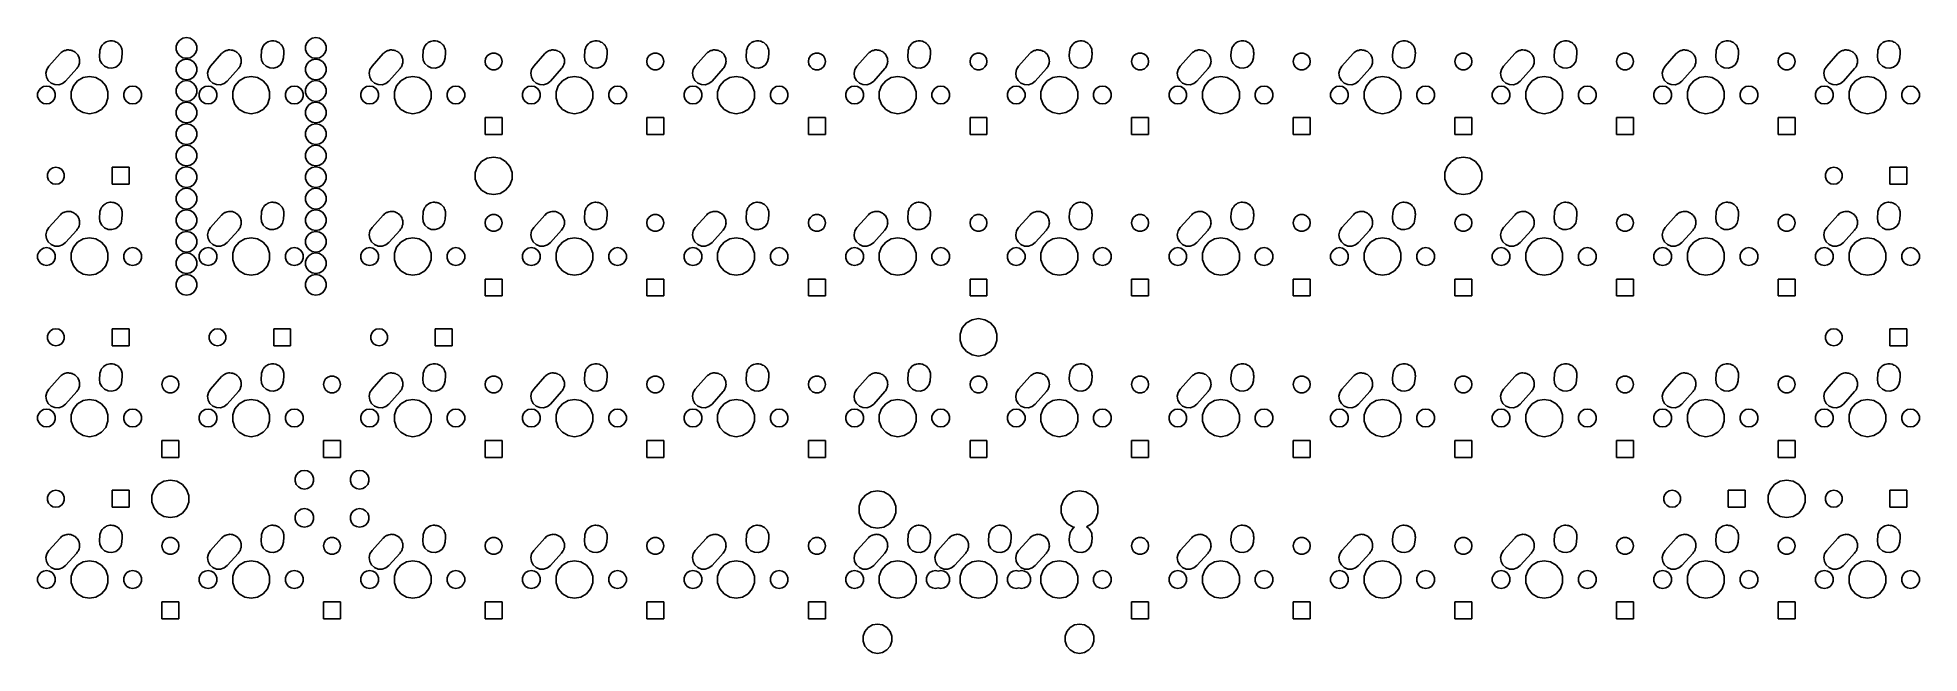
# Model space of a CAD drawing. Extents: x 32 to 254, y -104 to -31.
import ezdxf

# ---------------------------------------------------------------- set-up
doc = ezdxf.new("R2010")
doc.units = 0
doc.header["$MEASUREMENT"] = 0
doc.layers.add('BLACK', color=7, linetype='CONTINUOUS')

msp = doc.modelspace()

# ---------------------------------------------------------------- linework, layer by layer
at = {"layer": 'Black'}
for p, q in [((33.2979, -34.6817), (34.6197, -33.2086)), ((34.6197, -33.2086), (34.6736, -33.1663)), ((34.6736, -33.1663), (34.7451, -33.0811)), ((34.7451, -33.0811), (34.886, -32.9997)), ((34.886, -32.9997), (34.9818, -32.9246)), ((34.9818, -32.9246), (35.0609, -32.8988)), ((35.0609, -32.8988), (35.1451, -32.8502)), ((35.1451, -32.8502), (35.2853, -32.8254)), ((35.2853, -32.8254), (35.4192, -32.7817)), ((35.4192, -32.7817), (35.5154, -32.7849)), ((35.5154, -32.7849), (35.6, -32.7699)), ((35.6, -32.7699), (35.7238, -32.7918)), ((35.7238, -32.7918), (35.8791, -32.7969)), ((35.8791, -32.7969), (35.9776, -32.8365)), ((35.9776, -32.8365), (36.0549, -32.8502)), ((36.0549, -32.8502), (36.1544, -32.9076)), ((36.1544, -32.9076), (36.3061, -32.9686)), ((36.3061, -32.9686), (36.3892, -33.0432)), ((36.3892, -33.0432), (36.4549, -33.0811)), ((36.4549, -33.0811), (36.5264, -33.1662)), ((36.5264, -33.1662), (36.6486, -33.2759)), ((39.2777, -33.515), (39.3186, -32.9227)), ((39.3186, -32.9227), (39.3301, -32.876)), ((39.3301, -32.789), (39.3981, -32.6022)), ((39.3301, -32.876), (39.3301, -32.789)), ((39.3981, -32.6022), (39.4295, -32.4761)), ((39.4295, -32.4761), (39.4612, -32.4289)), ((39.4612, -32.4289), (39.4881, -32.355)), ((39.4881, -32.355), (39.6036, -32.2173)), ((39.6036, -32.2173), (39.6864, -32.0943)), ((39.6864, -32.0943), (39.7389, -32.0561)), ((39.7389, -32.0561), (39.7851, -32.0011)), ((39.7851, -32.0011), (39.9272, -31.9191)), ((39.9272, -31.9191), (40.0584, -31.8235)), ((40.0584, -31.8235), (40.1267, -31.8038)), ((40.1267, -31.8038), (40.1851, -31.7702)), ((40.1851, -31.7702), (40.3367, -31.7434)), ((40.3367, -31.7434), (40.5007, -31.6962)), ((40.5007, -31.6962), (40.5752, -31.7014)), ((40.5752, -31.7014), (40.64, -31.6899)), ((40.64, -31.6899), (40.7881, -31.7161)), ((40.7881, -31.7161), (40.9597, -31.7279)), ((40.9597, -31.7279), (41.0285, -31.7584)), ((41.0285, -31.7584), (41.0949, -31.7702)), ((41.0949, -31.7702), (41.2282, -31.8471)), ((41.2282, -31.8471), (41.3803, -31.9147)), ((41.3803, -31.9147), (41.4327, -31.9652)), ((41.4327, -31.9652), (41.4949, -32.0011)), ((41.4949, -32.0011), (41.6004, -32.1268)), ((41.6004, -32.1268), (41.7116, -32.234)), ((41.7116, -32.234), (41.7413, -32.2947)), ((41.7413, -32.2947), (41.7919, -32.355)), ((41.7919, -32.355), (41.8533, -32.5238)), ((41.8533, -32.5238), (41.9137, -32.6474)), ((41.9137, -32.6474), (41.9201, -32.7073)), ((41.9201, -32.7073), (41.9499, -32.789)), ((41.9623, -33.105), (41.9214, -33.6973)), ((41.9499, -32.789), (41.9499, -32.9878)), ((41.9499, -32.9878), (41.9623, -33.105)), ((48.3279, -32.3318), (48.4729, -31.9334)), ((48.3279, -32.7557), (48.3279, -32.3318)), ((48.4729, -33.1541), (48.3279, -32.7557)), ((48.4729, -31.9334), (48.7454, -31.6087)), ((48.7454, -33.4788), (48.4729, -33.1541)), ((48.7454, -31.6087), (49.1125, -31.3967)), ((49.1125, -31.3967), (49.53, -31.3231)), ((49.53, -31.3231), (49.9475, -31.3967)), ((49.9475, -31.3967), (50.3146, -31.6087)), ((50.3146, -31.6087), (50.5871, -31.9334)), ((50.5871, -33.1541), (50.3146, -33.4788)), ((50.5871, -31.9334), (50.7321, -32.3318)), ((50.7321, -32.7557), (50.5871, -33.1541)), ((50.7321, -32.3318), (50.7321, -32.7557)), ((52.3479, -34.6817), (53.6697, -33.2086)), ((53.6697, -33.2086), (53.7236, -33.1663)), ((53.7236, -33.1663), (53.7951, -33.0811)), ((53.7951, -33.0811), (53.936, -32.9997)), ((53.936, -32.9997), (54.0318, -32.9246)), ((54.0318, -32.9246), (54.1109, -32.8988)), ((54.1109, -32.8988), (54.1951, -32.8502)), ((54.1951, -32.8502), (54.3353, -32.8254)), ((54.3353, -32.8254), (54.4692, -32.7817)), ((54.4692, -32.7817), (54.5654, -32.7849)), ((54.5654, -32.7849), (54.65, -32.7699)), ((54.65, -32.7699), (54.7738, -32.7918)), ((54.7738, -32.7918), (54.9291, -32.7969)), ((54.9291, -32.7969), (55.0276, -32.8365)), ((55.0276, -32.8365), (55.1049, -32.8502)), ((55.1049, -32.8502), (55.2044, -32.9076)), ((55.2044, -32.9076), (55.3561, -32.9686)), ((55.3561, -32.9686), (55.4392, -33.0432)), ((55.4392, -33.0432), (55.5049, -33.0811)), ((55.5049, -33.0811), (55.5764, -33.1662)), ((55.5764, -33.1662), (55.6986, -33.2759)), ((58.3277, -33.515), (58.3686, -32.9227)), ((58.3686, -32.9227), (58.3801, -32.876)), ((58.3801, -32.789), (58.4481, -32.6022)), ((58.3801, -32.876), (58.3801, -32.789)), ((58.4481, -32.6022), (58.4795, -32.4761)), ((58.4795, -32.4761), (58.5112, -32.4289)), ((58.5112, -32.4289), (58.5381, -32.355)), ((58.5381, -32.355), (58.6536, -32.2173)), ((58.6536, -32.2173), (58.7364, -32.0943)), ((58.7364, -32.0943), (58.7889, -32.0561)), ((58.7889, -32.0561), (58.8351, -32.0011)), ((58.8351, -32.0011), (58.9772, -31.9191)), ((58.9772, -31.9191), (59.1084, -31.8235)), ((59.1084, -31.8235), (59.1767, -31.8038)), ((59.1767, -31.8038), (59.2351, -31.7702)), ((59.2351, -31.7702), (59.3867, -31.7434)), ((59.3867, -31.7434), (59.5507, -31.6962)), ((59.5507, -31.6962), (59.6252, -31.7014)), ((59.6252, -31.7014), (59.69, -31.6899)), ((59.69, -31.6899), (59.8381, -31.7161)), ((59.8381, -31.7161), (60.0097, -31.7279)), ((60.0097, -31.7279), (60.0785, -31.7584)), ((60.0785, -31.7584), (60.1449, -31.7702)), ((60.1449, -31.7702), (60.2782, -31.8471)), ((60.2782, -31.8471), (60.4303, -31.9147)), ((60.4303, -31.9147), (60.4827, -31.9652)), ((60.4827, -31.9652), (60.5449, -32.0011)), ((60.5449, -32.0011), (60.6504, -32.1268)), ((60.6504, -32.1268), (60.7616, -32.234)), ((60.7616, -32.234), (60.7913, -32.2947)), ((60.7913, -32.2947), (60.8419, -32.355)), ((60.8419, -32.355), (60.9033, -32.5238)), ((60.9033, -32.5238), (60.9637, -32.6474)), ((60.9637, -32.6474), (60.9701, -32.7073)), ((60.9701, -32.7073), (60.9999, -32.789)), ((61.0123, -33.105), (60.9714, -33.6973)), ((60.9999, -32.789), (60.9999, -32.9878)), ((60.9999, -32.9878), (61.0123, -33.105)), ((63.5679, -32.3318), (63.7129, -31.9334)), ((63.5679, -32.7557), (63.5679, -32.3318)), ((63.7129, -33.1541), (63.5679, -32.7557)), ((63.7129, -31.9334), (63.9854, -31.6087)), ((63.9854, -33.4788), (63.7129, -33.1541)), ((63.9854, -31.6087), (64.3525, -31.3967)), ((64.3525, -31.3967), (64.77, -31.3231)), ((64.77, -31.3231), (65.1875, -31.3967)), ((65.1875, -31.3967), (65.5546, -31.6087)), ((65.5546, -31.6087), (65.8271, -31.9334)), ((65.8271, -33.1541), (65.5546, -33.4788)), ((65.8271, -31.9334), (65.9721, -32.3318)), ((65.9721, -32.7557), (65.8271, -33.1541)), ((65.9721, -32.3318), (65.9721, -32.7557)), ((71.3979, -34.6817), (72.7197, -33.2086)), ((72.7197, -33.2086), (72.7736, -33.1663)), ((72.7736, -33.1663), (72.8451, -33.0811)), ((72.8451, -33.0811), (72.986, -32.9997)), ((72.986, -32.9997), (73.0818, -32.9246)), ((73.0818, -32.9246), (73.1609, -32.8988)), ((73.1609, -32.8988), (73.2451, -32.8502)), ((73.2451, -32.8502), (73.3853, -32.8254)), ((73.3853, -32.8254), (73.5192, -32.7817)), ((73.5192, -32.7817), (73.6154, -32.7849)), ((73.6154, -32.7849), (73.7, -32.7699)), ((73.7, -32.7699), (73.8238, -32.7918)), ((73.8238, -32.7918), (73.9791, -32.7969)), ((73.9791, -32.7969), (74.0776, -32.8365)), ((74.0776, -32.8365), (74.1549, -32.8502)), ((74.1549, -32.8502), (74.2544, -32.9076)), ((74.2544, -32.9076), (74.4061, -32.9686)), ((74.4061, -32.9686), (74.4892, -33.0432)), ((74.4892, -33.0432), (74.5549, -33.0811)), ((74.5549, -33.0811), (74.6264, -33.1662)), ((74.6264, -33.1662), (74.7486, -33.2759)), ((77.3777, -33.515), (77.4186, -32.9227)), ((77.4186, -32.9227), (77.4301, -32.876)), ((77.4301, -32.789), (77.4981, -32.6022)), ((77.4301, -32.876), (77.4301, -32.789)), ((77.4981, -32.6022), (77.5295, -32.4761)), ((77.5295, -32.4761), (77.5612, -32.4289)), ((77.5612, -32.4289), (77.5881, -32.355)), ((77.5881, -32.355), (77.7036, -32.2173)), ((77.7036, -32.2173), (77.7864, -32.0943)), ((77.7864, -32.0943), (77.8389, -32.0561)), ((77.8389, -32.0561), (77.8851, -32.0011)), ((77.8851, -32.0011), (78.0272, -31.9191)), ((78.0272, -31.9191), (78.1584, -31.8235)), ((78.1584, -31.8235), (78.2267, -31.8038)), ((78.2267, -31.8038), (78.2851, -31.7702)), ((78.2851, -31.7702), (78.4367, -31.7434)), ((78.4367, -31.7434), (78.6007, -31.6962)), ((78.6007, -31.6962), (78.6752, -31.7014)), ((78.6752, -31.7014), (78.74, -31.6899)), ((78.74, -31.6899), (78.8881, -31.7161)), ((78.8881, -31.7161), (79.0597, -31.7279)), ((79.0597, -31.7279), (79.1285, -31.7584)), ((79.1285, -31.7584), (79.1949, -31.7702)), ((79.1949, -31.7702), (79.3282, -31.8471)), ((79.3282, -31.8471), (79.4803, -31.9147)), ((79.4803, -31.9147), (79.5327, -31.9652)), ((79.5327, -31.9652), (79.5949, -32.0011)), ((79.5949, -32.0011), (79.7004, -32.1268)), ((79.7004, -32.1268), (79.8116, -32.234)), ((79.8116, -32.234), (79.8413, -32.2947)), ((79.8413, -32.2947), (79.8919, -32.355)), ((79.8919, -32.355), (79.9533, -32.5238)), ((79.9533, -32.5238), (80.0137, -32.6474)), ((80.0137, -32.6474), (80.0201, -32.7073)), ((80.0201, -32.7073), (80.0499, -32.789)), ((80.0623, -33.105), (80.0214, -33.6973)), ((80.0499, -32.789), (80.0499, -32.9878)), ((80.0499, -32.9878), (80.0623, -33.105)), ((84.959, -33.4846), (85.225, -33.2614)), ((85.225, -33.2614), (85.5514, -33.1426)), ((85.5514, -33.1426), (85.8986, -33.1426)), ((85.8986, -33.1426), (86.225, -33.2614)), ((86.225, -33.2614), (86.491, -33.4846)), ((90.4479, -34.6817), (91.7697, -33.2086)), ((91.7697, -33.2086), (91.8236, -33.1663)), ((91.8236, -33.1663), (91.8951, -33.0811)), ((91.8951, -33.0811), (92.036, -32.9997)), ((92.036, -32.9997), (92.1318, -32.9246)), ((92.1318, -32.9246), (92.2109, -32.8988)), ((92.2109, -32.8988), (92.2951, -32.8502)), ((92.2951, -32.8502), (92.4353, -32.8254)), ((92.4353, -32.8254), (92.5692, -32.7817)), ((92.5692, -32.7817), (92.6654, -32.7849)), ((92.6654, -32.7849), (92.75, -32.7699)), ((92.75, -32.7699), (92.8738, -32.7918)), ((92.8738, -32.7918), (93.0291, -32.7969)), ((93.0291, -32.7969), (93.1276, -32.8365)), ((93.1276, -32.8365), (93.2049, -32.8502)), ((93.2049, -32.8502), (93.3044, -32.9076)), ((93.3044, -32.9076), (93.4561, -32.9686)), ((93.4561, -32.9686), (93.5392, -33.0432)), ((93.5392, -33.0432), (93.6049, -33.0811)), ((93.6049, -33.0811), (93.6764, -33.1662)), ((93.6764, -33.1662), (93.7986, -33.2759)), ((96.4277, -33.515), (96.4686, -32.9227)), ((96.4686, -32.9227), (96.4801, -32.876)), ((96.4801, -32.789), (96.5481, -32.6022)), ((96.4801, -32.876), (96.4801, -32.789)), ((96.5481, -32.6022), (96.5795, -32.4761)), ((96.5795, -32.4761), (96.6112, -32.4289)), ((96.6112, -32.4289), (96.6381, -32.355)), ((96.6381, -32.355), (96.7536, -32.2173)), ((96.7536, -32.2173), (96.8364, -32.0943)), ((96.8364, -32.0943), (96.8889, -32.0561)), ((96.8889, -32.0561), (96.9351, -32.0011)), ((96.9351, -32.0011), (97.0772, -31.9191)), ((97.0772, -31.9191), (97.2084, -31.8235)), ((97.2084, -31.8235), (97.2767, -31.8038)), ((97.2767, -31.8038), (97.3351, -31.7702)), ((97.3351, -31.7702), (97.4867, -31.7434)), ((97.4867, -31.7434), (97.6507, -31.6962)), ((97.6507, -31.6962), (97.7252, -31.7014)), ((97.7252, -31.7014), (97.79, -31.6899)), ((97.79, -31.6899), (97.9381, -31.7161)), ((97.9381, -31.7161), (98.1097, -31.7279)), ((98.1097, -31.7279), (98.1785, -31.7584)), ((98.1785, -31.7584), (98.2449, -31.7702)), ((98.2449, -31.7702), (98.3782, -31.8471)), ((98.3782, -31.8471), (98.5303, -31.9147)), ((98.5303, -31.9147), (98.5827, -31.9652)), ((98.5827, -31.9652), (98.6449, -32.0011)), ((98.6449, -32.0011), (98.7504, -32.1268)), ((98.7504, -32.1268), (98.8616, -32.234)), ((98.8616, -32.234), (98.8913, -32.2947)), ((98.8913, -32.2947), (98.9419, -32.355)), ((98.9419, -32.355), (99.0033, -32.5238)), ((99.0033, -32.5238), (99.0637, -32.6474)), ((99.0637, -32.6474), (99.0701, -32.7073)), ((99.0701, -32.7073), (99.0999, -32.789)), ((99.1123, -33.105), (99.0714, -33.6973)), ((99.0999, -32.789), (99.0999, -32.9878)), ((99.0999, -32.9878), (99.1123, -33.105)), ((104.009, -33.4846), (104.275, -33.2614)), ((104.275, -33.2614), (104.601, -33.1426)), ((104.601, -33.1426), (104.949, -33.1426)), ((104.949, -33.1426), (105.275, -33.2614)), ((105.275, -33.2614), (105.541, -33.4846)), ((109.498, -34.6817), (110.82, -33.2086)), ((110.82, -33.2086), (110.874, -33.1663)), ((110.874, -33.1663), (110.945, -33.0811)), ((110.945, -33.0811), (111.086, -32.9997)), ((111.086, -32.9997), (111.182, -32.9246)), ((111.182, -32.9246), (111.261, -32.8988)), ((111.261, -32.8988), (111.345, -32.8502)), ((111.345, -32.8502), (111.485, -32.8254)), ((111.485, -32.8254), (111.619, -32.7817)), ((111.619, -32.7817), (111.715, -32.7849)), ((111.715, -32.7849), (111.8, -32.7699)), ((111.8, -32.7699), (111.924, -32.7918)), ((111.924, -32.7918), (112.079, -32.7969)), ((112.079, -32.7969), (112.178, -32.8365)), ((112.178, -32.8365), (112.255, -32.8502)), ((112.255, -32.8502), (112.354, -32.9076)), ((112.354, -32.9076), (112.506, -32.9686)), ((112.506, -32.9686), (112.589, -33.0432)), ((112.589, -33.0432), (112.655, -33.0811)), ((112.655, -33.0811), (112.726, -33.1662)), ((112.726, -33.1662), (112.849, -33.2759)), ((115.478, -33.515), (115.519, -32.9227)), ((115.519, -32.9227), (115.53, -32.876)), ((115.53, -32.789), (115.598, -32.6022)), ((115.53, -32.876), (115.53, -32.789)), ((115.598, -32.6022), (115.629, -32.4761)), ((115.629, -32.4761), (115.661, -32.4289)), ((115.661, -32.4289), (115.688, -32.355)), ((115.688, -32.355), (115.804, -32.2173)), ((115.804, -32.2173), (115.886, -32.0943)), ((115.886, -32.0943), (115.939, -32.0561)), ((115.939, -32.0561), (115.985, -32.0011)), ((115.985, -32.0011), (116.127, -31.9191)), ((116.127, -31.9191), (116.258, -31.8235)), ((116.258, -31.8235), (116.327, -31.8038)), ((116.327, -31.8038), (116.385, -31.7702)), ((116.385, -31.7702), (116.537, -31.7434)), ((116.537, -31.7434), (116.701, -31.6962)), ((116.701, -31.6962), (116.775, -31.7014)), ((116.775, -31.7014), (116.84, -31.6899)), ((116.84, -31.6899), (116.988, -31.7161)), ((116.988, -31.7161), (117.16, -31.7279)), ((117.16, -31.7279), (117.229, -31.7584)), ((117.229, -31.7584), (117.295, -31.7702)), ((117.295, -31.7702), (117.428, -31.8471)), ((117.428, -31.8471), (117.58, -31.9147)), ((117.58, -31.9147), (117.633, -31.9652)), ((117.633, -31.9652), (117.695, -32.0011)), ((117.695, -32.0011), (117.8, -32.1268)), ((117.8, -32.1268), (117.912, -32.234)), ((117.912, -32.234), (117.941, -32.2947)), ((117.941, -32.2947), (117.992, -32.355)), ((117.992, -32.355), (118.053, -32.5238)), ((118.053, -32.5238), (118.114, -32.6474)), ((118.114, -32.6474), (118.12, -32.7073)), ((118.12, -32.7073), (118.15, -32.789)), ((118.162, -33.105), (118.121, -33.6973)), ((118.15, -32.789), (118.15, -32.9878)), ((118.15, -32.9878), (118.162, -33.105)), ((123.059, -33.4846), (123.325, -33.2614)), ((123.325, -33.2614), (123.651, -33.1426)), ((123.651, -33.1426), (123.999, -33.1426)), ((123.999, -33.1426), (124.325, -33.2614)), ((124.325, -33.2614), (124.591, -33.4846)), ((128.548, -34.6817), (129.87, -33.2086)), ((129.87, -33.2086), (129.924, -33.1663)), ((129.924, -33.1663), (129.995, -33.0811)), ((129.995, -33.0811), (130.136, -32.9997)), ((130.136, -32.9997), (130.232, -32.9246)), ((130.232, -32.9246), (130.311, -32.8988)), ((130.311, -32.8988), (130.395, -32.8502)), ((130.395, -32.8502), (130.535, -32.8254)), ((130.535, -32.8254), (130.669, -32.7817)), ((130.669, -32.7817), (130.765, -32.7849)), ((130.765, -32.7849), (130.85, -32.7699)), ((130.85, -32.7699), (130.974, -32.7918)), ((130.974, -32.7918), (131.129, -32.7969)), ((131.129, -32.7969), (131.228, -32.8365)), ((131.228, -32.8365), (131.305, -32.8502)), ((131.305, -32.8502), (131.404, -32.9076)), ((131.404, -32.9076), (131.556, -32.9686)), ((131.556, -32.9686), (131.639, -33.0432)), ((131.639, -33.0432), (131.705, -33.0811)), ((131.705, -33.0811), (131.776, -33.1662)), ((131.776, -33.1662), (131.899, -33.2759)), ((134.528, -33.515), (134.569, -32.9227)), ((134.569, -32.9227), (134.58, -32.876)), ((134.58, -32.789), (134.648, -32.6022)), ((134.58, -32.876), (134.58, -32.789)), ((134.648, -32.6022), (134.679, -32.4761)), ((134.679, -32.4761), (134.711, -32.4289)), ((134.711, -32.4289), (134.738, -32.355)), ((134.738, -32.355), (134.854, -32.2173)), ((134.854, -32.2173), (134.936, -32.0943)), ((134.936, -32.0943), (134.989, -32.0561)), ((134.989, -32.0561), (135.035, -32.0011)), ((135.035, -32.0011), (135.177, -31.9191)), ((135.177, -31.9191), (135.308, -31.8235)), ((135.308, -31.8235), (135.377, -31.8038)), ((135.377, -31.8038), (135.435, -31.7702)), ((135.435, -31.7702), (135.587, -31.7434)), ((135.587, -31.7434), (135.751, -31.6962)), ((135.751, -31.6962), (135.825, -31.7014)), ((135.825, -31.7014), (135.89, -31.6899)), ((135.89, -31.6899), (136.038, -31.7161)), ((136.038, -31.7161), (136.21, -31.7279)), ((136.21, -31.7279), (136.279, -31.7584)), ((136.279, -31.7584), (136.345, -31.7702)), ((136.345, -31.7702), (136.478, -31.8471)), ((136.478, -31.8471), (136.63, -31.9147)), ((136.63, -31.9147), (136.683, -31.9652)), ((136.683, -31.9652), (136.745, -32.0011)), ((136.745, -32.0011), (136.85, -32.1268)), ((136.85, -32.1268), (136.962, -32.234)), ((136.962, -32.234), (136.991, -32.2947)), ((136.991, -32.2947), (137.042, -32.355)), ((137.042, -32.355), (137.103, -32.5238)), ((137.103, -32.5238), (137.164, -32.6474)), ((137.164, -32.6474), (137.17, -32.7073)), ((137.17, -32.7073), (137.2, -32.789)), ((137.212, -33.105), (137.171, -33.6973)), ((137.2, -32.789), (137.2, -32.9878)), ((137.2, -32.9878), (137.212, -33.105)), ((142.109, -33.4846), (142.375, -33.2614)), ((142.375, -33.2614), (142.701, -33.1426)), ((142.701, -33.1426), (143.049, -33.1426)), ((143.049, -33.1426), (143.375, -33.2614)), ((143.375, -33.2614), (143.641, -33.4846)), ((147.598, -34.6817), (148.92, -33.2086)), ((148.92, -33.2086), (148.974, -33.1663)), ((148.974, -33.1663), (149.045, -33.0811)), ((149.045, -33.0811), (149.186, -32.9997)), ((149.186, -32.9997), (149.282, -32.9246)), ((149.282, -32.9246), (149.361, -32.8988)), ((149.361, -32.8988), (149.445, -32.8502)), ((149.445, -32.8502), (149.585, -32.8254)), ((149.585, -32.8254), (149.719, -32.7817)), ((149.719, -32.7817), (149.815, -32.7849)), ((149.815, -32.7849), (149.9, -32.7699)), ((149.9, -32.7699), (150.024, -32.7918)), ((150.024, -32.7918), (150.179, -32.7969)), ((150.179, -32.7969), (150.278, -32.8365)), ((150.278, -32.8365), (150.355, -32.8502)), ((150.355, -32.8502), (150.454, -32.9076)), ((150.454, -32.9076), (150.606, -32.9686)), ((150.606, -32.9686), (150.689, -33.0432)), ((150.689, -33.0432), (150.755, -33.0811)), ((150.755, -33.0811), (150.826, -33.1662)), ((150.826, -33.1662), (150.949, -33.2759)), ((153.578, -33.515), (153.619, -32.9227)), ((153.619, -32.9227), (153.63, -32.876)), ((153.63, -32.789), (153.698, -32.6022)), ((153.63, -32.876), (153.63, -32.789)), ((153.698, -32.6022), (153.729, -32.4761)), ((153.729, -32.4761), (153.761, -32.4289)), ((153.761, -32.4289), (153.788, -32.355)), ((153.788, -32.355), (153.904, -32.2173)), ((153.904, -32.2173), (153.986, -32.0943)), ((153.986, -32.0943), (154.039, -32.0561)), ((154.039, -32.0561), (154.085, -32.0011)), ((154.085, -32.0011), (154.227, -31.9191)), ((154.227, -31.9191), (154.358, -31.8235)), ((154.358, -31.8235), (154.427, -31.8038)), ((154.427, -31.8038), (154.485, -31.7702)), ((154.485, -31.7702), (154.637, -31.7434)), ((154.637, -31.7434), (154.801, -31.6962)), ((154.801, -31.6962), (154.875, -31.7014)), ((154.875, -31.7014), (154.94, -31.6899)), ((154.94, -31.6899), (155.088, -31.7161)), ((155.088, -31.7161), (155.26, -31.7279)), ((155.26, -31.7279), (155.329, -31.7584)), ((155.329, -31.7584), (155.395, -31.7702)), ((155.395, -31.7702), (155.528, -31.8471)), ((155.528, -31.8471), (155.68, -31.9147)), ((155.68, -31.9147), (155.733, -31.9652)), ((155.733, -31.9652), (155.795, -32.0011)), ((155.795, -32.0011), (155.9, -32.1268)), ((155.9, -32.1268), (156.012, -32.234)), ((156.012, -32.234), (156.041, -32.2947)), ((156.041, -32.2947), (156.092, -32.355)), ((156.092, -32.355), (156.153, -32.5238)), ((156.153, -32.5238), (156.214, -32.6474)), ((156.214, -32.6474), (156.22, -32.7073)), ((156.22, -32.7073), (156.25, -32.789)), ((156.262, -33.105), (156.221, -33.6973)), ((156.25, -32.789), (156.25, -32.9878)), ((156.25, -32.9878), (156.262, -33.105)), ((161.159, -33.4846), (161.425, -33.2614)), ((161.425, -33.2614), (161.751, -33.1426)), ((161.751, -33.1426), (162.099, -33.1426)), ((162.099, -33.1426), (162.425, -33.2614)), ((162.425, -33.2614), (162.691, -33.4846)), ((166.648, -34.6817), (167.97, -33.2086)), ((167.97, -33.2086), (168.024, -33.1663)), ((168.024, -33.1663), (168.095, -33.0811)), ((168.095, -33.0811), (168.236, -32.9997)), ((168.236, -32.9997), (168.332, -32.9246)), ((168.332, -32.9246), (168.411, -32.8988)), ((168.411, -32.8988), (168.495, -32.8502)), ((168.495, -32.8502), (168.635, -32.8254)), ((168.635, -32.8254), (168.769, -32.7817)), ((168.769, -32.7817), (168.865, -32.7849)), ((168.865, -32.7849), (168.95, -32.7699)), ((168.95, -32.7699), (169.074, -32.7918)), ((169.074, -32.7918), (169.229, -32.7969)), ((169.229, -32.7969), (169.328, -32.8365)), ((169.328, -32.8365), (169.405, -32.8502)), ((169.405, -32.8502), (169.504, -32.9076)), ((169.504, -32.9076), (169.656, -32.9686)), ((169.656, -32.9686), (169.739, -33.0432)), ((169.739, -33.0432), (169.805, -33.0811)), ((169.805, -33.0811), (169.876, -33.1662)), ((169.876, -33.1662), (169.999, -33.2759)), ((172.628, -33.515), (172.669, -32.9227)), ((172.669, -32.9227), (172.68, -32.876)), ((172.68, -32.789), (172.748, -32.6022)), ((172.68, -32.876), (172.68, -32.789)), ((172.748, -32.6022), (172.779, -32.4761)), ((172.779, -32.4761), (172.811, -32.4289)), ((172.811, -32.4289), (172.838, -32.355)), ((172.838, -32.355), (172.954, -32.2173)), ((172.954, -32.2173), (173.036, -32.0943)), ((173.036, -32.0943), (173.089, -32.0561)), ((173.089, -32.0561), (173.135, -32.0011)), ((173.135, -32.0011), (173.277, -31.9191)), ((173.277, -31.9191), (173.408, -31.8235)), ((173.408, -31.8235), (173.477, -31.8038)), ((173.477, -31.8038), (173.535, -31.7702)), ((173.535, -31.7702), (173.687, -31.7434)), ((173.687, -31.7434), (173.851, -31.6962)), ((173.851, -31.6962), (173.925, -31.7014)), ((173.925, -31.7014), (173.99, -31.6899)), ((173.99, -31.6899), (174.138, -31.7161)), ((174.138, -31.7161), (174.31, -31.7279)), ((174.31, -31.7279), (174.379, -31.7584)), ((174.379, -31.7584), (174.445, -31.7702)), ((174.445, -31.7702), (174.578, -31.8471)), ((174.578, -31.8471), (174.73, -31.9147)), ((174.73, -31.9147), (174.783, -31.9652)), ((174.783, -31.9652), (174.845, -32.0011)), ((174.845, -32.0011), (174.95, -32.1268)), ((174.95, -32.1268), (175.062, -32.234)), ((175.062, -32.234), (175.091, -32.2947)), ((175.091, -32.2947), (175.142, -32.355)), ((175.142, -32.355), (175.203, -32.5238)), ((175.203, -32.5238), (175.264, -32.6474)), ((175.264, -32.6474), (175.27, -32.7073)), ((175.27, -32.7073), (175.3, -32.789)), ((175.312, -33.105), (175.271, -33.6973)), ((175.3, -32.789), (175.3, -32.9878)), ((175.3, -32.9878), (175.312, -33.105)), ((180.209, -33.4846), (180.475, -33.2614)), ((180.475, -33.2614), (180.801, -33.1426)), ((180.801, -33.1426), (181.149, -33.1426)), ((181.149, -33.1426), (181.475, -33.2614)), ((181.475, -33.2614), (181.741, -33.4846)), ((185.698, -34.6817), (187.02, -33.2086)), ((187.02, -33.2086), (187.074, -33.1663)), ((187.074, -33.1663), (187.145, -33.0811)), ((187.145, -33.0811), (187.286, -32.9997)), ((187.286, -32.9997), (187.382, -32.9246)), ((187.382, -32.9246), (187.461, -32.8988)), ((187.461, -32.8988), (187.545, -32.8502)), ((187.545, -32.8502), (187.685, -32.8254)), ((187.685, -32.8254), (187.819, -32.7817)), ((187.819, -32.7817), (187.915, -32.7849)), ((187.915, -32.7849), (188, -32.7699)), ((188, -32.7699), (188.124, -32.7918)), ((188.124, -32.7918), (188.279, -32.7969)), ((188.279, -32.7969), (188.378, -32.8365)), ((188.378, -32.8365), (188.455, -32.8502)), ((188.455, -32.8502), (188.554, -32.9076)), ((188.554, -32.9076), (188.706, -32.9686)), ((188.706, -32.9686), (188.789, -33.0432)), ((188.789, -33.0432), (188.855, -33.0811)), ((188.855, -33.0811), (188.926, -33.1662)), ((188.926, -33.1662), (189.049, -33.2759)), ((191.678, -33.515), (191.719, -32.9227)), ((191.719, -32.9227), (191.73, -32.876)), ((191.73, -32.789), (191.798, -32.6022)), ((191.73, -32.876), (191.73, -32.789)), ((191.798, -32.6022), (191.829, -32.4761)), ((191.829, -32.4761), (191.861, -32.4289)), ((191.861, -32.4289), (191.888, -32.355)), ((191.888, -32.355), (192.004, -32.2173)), ((192.004, -32.2173), (192.086, -32.0943)), ((192.086, -32.0943), (192.139, -32.0561)), ((192.139, -32.0561), (192.185, -32.0011)), ((192.185, -32.0011), (192.327, -31.9191)), ((192.327, -31.9191), (192.458, -31.8235)), ((192.458, -31.8235), (192.527, -31.8038)), ((192.527, -31.8038), (192.585, -31.7702)), ((192.585, -31.7702), (192.737, -31.7434)), ((192.737, -31.7434), (192.901, -31.6962)), ((192.901, -31.6962), (192.975, -31.7014)), ((192.975, -31.7014), (193.04, -31.6899)), ((193.04, -31.6899), (193.188, -31.7161)), ((193.188, -31.7161), (193.36, -31.7279)), ((193.36, -31.7279), (193.429, -31.7584)), ((193.429, -31.7584), (193.495, -31.7702)), ((193.495, -31.7702), (193.628, -31.8471)), ((193.628, -31.8471), (193.78, -31.9147)), ((193.78, -31.9147), (193.833, -31.9652)), ((193.833, -31.9652), (193.895, -32.0011)), ((193.895, -32.0011), (194, -32.1268)), ((194, -32.1268), (194.112, -32.234)), ((194.112, -32.234), (194.141, -32.2947)), ((194.141, -32.2947), (194.192, -32.355)), ((194.192, -32.355), (194.253, -32.5238)), ((194.253, -32.5238), (194.314, -32.6474)), ((194.314, -32.6474), (194.32, -32.7073)), ((194.32, -32.7073), (194.35, -32.789)), ((194.362, -33.105), (194.321, -33.6973)), ((194.35, -32.789), (194.35, -32.9878)), ((194.35, -32.9878), (194.362, -33.105)), ((199.259, -33.4846), (199.525, -33.2614)), ((199.525, -33.2614), (199.851, -33.1426)), ((199.851, -33.1426), (200.199, -33.1426)), ((200.199, -33.1426), (200.525, -33.2614)), ((200.525, -33.2614), (200.791, -33.4846)), ((204.748, -34.6817), (206.07, -33.2086)), ((206.07, -33.2086), (206.124, -33.1663)), ((206.124, -33.1663), (206.195, -33.0811)), ((206.195, -33.0811), (206.336, -32.9997)), ((206.336, -32.9997), (206.432, -32.9246)), ((206.432, -32.9246), (206.511, -32.8988)), ((206.511, -32.8988), (206.595, -32.8502)), ((206.595, -32.8502), (206.735, -32.8254)), ((206.735, -32.8254), (206.869, -32.7817)), ((206.869, -32.7817), (206.965, -32.7849)), ((206.965, -32.7849), (207.05, -32.7699)), ((207.05, -32.7699), (207.174, -32.7918)), ((207.174, -32.7918), (207.329, -32.7969)), ((207.329, -32.7969), (207.428, -32.8365)), ((207.428, -32.8365), (207.505, -32.8502)), ((207.505, -32.8502), (207.604, -32.9076)), ((207.604, -32.9076), (207.756, -32.9686)), ((207.756, -32.9686), (207.839, -33.0432)), ((207.839, -33.0432), (207.905, -33.0811)), ((207.905, -33.0811), (207.976, -33.1662)), ((207.976, -33.1662), (208.099, -33.2759)), ((210.728, -33.515), (210.769, -32.9227)), ((210.769, -32.9227), (210.78, -32.876)), ((210.78, -32.789), (210.848, -32.6022)), ((210.78, -32.876), (210.78, -32.789)), ((210.848, -32.6022), (210.879, -32.4761)), ((210.879, -32.4761), (210.911, -32.4289)), ((210.911, -32.4289), (210.938, -32.355)), ((210.938, -32.355), (211.054, -32.2173)), ((211.054, -32.2173), (211.136, -32.0943)), ((211.136, -32.0943), (211.189, -32.0561)), ((211.189, -32.0561), (211.235, -32.0011)), ((211.235, -32.0011), (211.377, -31.9191)), ((211.377, -31.9191), (211.508, -31.8235)), ((211.508, -31.8235), (211.577, -31.8038)), ((211.577, -31.8038), (211.635, -31.7702)), ((211.635, -31.7702), (211.787, -31.7434)), ((211.787, -31.7434), (211.951, -31.6962)), ((211.951, -31.6962), (212.025, -31.7014)), ((212.025, -31.7014), (212.09, -31.6899)), ((212.09, -31.6899), (212.238, -31.7161)), ((212.238, -31.7161), (212.41, -31.7279)), ((212.41, -31.7279), (212.479, -31.7584)), ((212.479, -31.7584), (212.545, -31.7702)), ((212.545, -31.7702), (212.678, -31.8471)), ((212.678, -31.8471), (212.83, -31.9147)), ((212.83, -31.9147), (212.883, -31.9652)), ((212.883, -31.9652), (212.945, -32.0011)), ((212.945, -32.0011), (213.05, -32.1268)), ((213.05, -32.1268), (213.162, -32.234)), ((213.162, -32.234), (213.191, -32.2947)), ((213.191, -32.2947), (213.242, -32.355)), ((213.242, -32.355), (213.303, -32.5238)), ((213.303, -32.5238), (213.364, -32.6474)), ((213.364, -32.6474), (213.37, -32.7073)), ((213.37, -32.7073), (213.4, -32.789)), ((213.412, -33.105), (213.371, -33.6973)), ((213.4, -32.789), (213.4, -32.9878)), ((213.4, -32.9878), (213.412, -33.105)), ((218.309, -33.4846), (218.575, -33.2614)), ((218.575, -33.2614), (218.901, -33.1426)), ((218.901, -33.1426), (219.249, -33.1426)), ((219.249, -33.1426), (219.575, -33.2614)), ((219.575, -33.2614), (219.841, -33.4846)), ((223.798, -34.6817), (225.12, -33.2086)), ((225.12, -33.2086), (225.174, -33.1663)), ((225.174, -33.1663), (225.245, -33.0811)), ((225.245, -33.0811), (225.386, -32.9997)), ((225.386, -32.9997), (225.482, -32.9246)), ((225.482, -32.9246), (225.561, -32.8988)), ((225.561, -32.8988), (225.645, -32.8502)), ((225.645, -32.8502), (225.785, -32.8254)), ((225.785, -32.8254), (225.919, -32.7817)), ((225.919, -32.7817), (226.015, -32.7849)), ((226.015, -32.7849), (226.1, -32.7699)), ((226.1, -32.7699), (226.224, -32.7918)), ((226.224, -32.7918), (226.379, -32.7969)), ((226.379, -32.7969), (226.478, -32.8365)), ((226.478, -32.8365), (226.555, -32.8502)), ((226.555, -32.8502), (226.654, -32.9076)), ((226.654, -32.9076), (226.806, -32.9686)), ((226.806, -32.9686), (226.889, -33.0432)), ((226.889, -33.0432), (226.955, -33.0811)), ((226.955, -33.0811), (227.026, -33.1662)), ((227.026, -33.1662), (227.149, -33.2759)), ((229.778, -33.515), (229.819, -32.9227)), ((229.819, -32.9227), (229.83, -32.876)), ((229.83, -32.789), (229.898, -32.6022)), ((229.83, -32.876), (229.83, -32.789)), ((229.898, -32.6022), (229.929, -32.4761)), ((229.929, -32.4761), (229.961, -32.4289)), ((229.961, -32.4289), (229.988, -32.355)), ((229.988, -32.355), (230.104, -32.2173)), ((230.104, -32.2173), (230.186, -32.0943)), ((230.186, -32.0943), (230.239, -32.0561)), ((230.239, -32.0561), (230.285, -32.0011)), ((230.285, -32.0011), (230.427, -31.9191)), ((230.427, -31.9191), (230.558, -31.8235)), ((230.558, -31.8235), (230.627, -31.8038)), ((230.627, -31.8038), (230.685, -31.7702)), ((230.685, -31.7702), (230.837, -31.7434)), ((230.837, -31.7434), (231.001, -31.6962)), ((231.001, -31.6962), (231.075, -31.7014)), ((231.075, -31.7014), (231.14, -31.6899)), ((231.14, -31.6899), (231.288, -31.7161)), ((231.288, -31.7161), (231.46, -31.7279)), ((231.46, -31.7279), (231.529, -31.7584)), ((231.529, -31.7584), (231.595, -31.7702)), ((231.595, -31.7702), (231.728, -31.8471)), ((231.728, -31.8471), (231.88, -31.9147)), ((231.88, -31.9147), (231.933, -31.9652)), ((231.933, -31.9652), (231.995, -32.0011)), ((231.995, -32.0011), (232.1, -32.1268)), ((232.1, -32.1268), (232.212, -32.234)), ((232.212, -32.234), (232.241, -32.2947)), ((232.241, -32.2947), (232.292, -32.355)), ((232.292, -32.355), (232.353, -32.5238)), ((232.353, -32.5238), (232.414, -32.6474)), ((232.414, -32.6474), (232.42, -32.7073)), ((232.42, -32.7073), (232.45, -32.789)), ((232.462, -33.105), (232.421, -33.6973)), ((232.45, -32.789), (232.45, -32.9878)), ((232.45, -32.9878), (232.462, -33.105)), ((237.359, -33.4846), (237.625, -33.2614)), ((237.625, -33.2614), (237.951, -33.1426)), ((237.951, -33.1426), (238.299, -33.1426)), ((238.299, -33.1426), (238.625, -33.2614)), ((238.625, -33.2614), (238.891, -33.4846)), ((242.848, -34.6817), (244.17, -33.2086)), ((244.17, -33.2086), (244.224, -33.1663)), ((244.224, -33.1663), (244.295, -33.0811)), ((244.295, -33.0811), (244.436, -32.9997)), ((244.436, -32.9997), (244.532, -32.9246)), ((244.532, -32.9246), (244.611, -32.8988)), ((244.611, -32.8988), (244.695, -32.8502)), ((244.695, -32.8502), (244.835, -32.8254)), ((244.835, -32.8254), (244.969, -32.7817)), ((244.969, -32.7817), (245.065, -32.7849)), ((245.065, -32.7849), (245.15, -32.7699)), ((245.15, -32.7699), (245.274, -32.7918)), ((245.274, -32.7918), (245.429, -32.7969)), ((245.429, -32.7969), (245.528, -32.8365)), ((245.528, -32.8365), (245.605, -32.8502)), ((245.605, -32.8502), (245.704, -32.9076)), ((245.704, -32.9076), (245.856, -32.9686)), ((245.856, -32.9686), (245.939, -33.0432)), ((245.939, -33.0432), (246.005, -33.0811)), ((246.005, -33.0811), (246.076, -33.1662)), ((246.076, -33.1662), (246.199, -33.2759)), ((248.828, -33.515), (248.869, -32.9227)), ((248.869, -32.9227), (248.88, -32.876)), ((248.88, -32.789), (248.948, -32.6022)), ((248.88, -32.876), (248.88, -32.789)), ((248.948, -32.6022), (248.979, -32.4761)), ((248.979, -32.4761), (249.011, -32.4289)), ((249.011, -32.4289), (249.038, -32.355)), ((249.038, -32.355), (249.154, -32.2173)), ((249.154, -32.2173), (249.236, -32.0943)), ((249.236, -32.0943), (249.289, -32.0561)), ((249.289, -32.0561), (249.335, -32.0011)), ((249.335, -32.0011), (249.477, -31.9191)), ((249.477, -31.9191), (249.608, -31.8235)), ((249.608, -31.8235), (249.677, -31.8038)), ((249.677, -31.8038), (249.735, -31.7702)), ((249.735, -31.7702), (249.887, -31.7434)), ((249.887, -31.7434), (250.051, -31.6962)), ((250.051, -31.6962), (250.125, -31.7014)), ((250.125, -31.7014), (250.19, -31.6899)), ((250.19, -31.6899), (250.338, -31.7161)), ((250.338, -31.7161), (250.51, -31.7279)), ((250.51, -31.7279), (250.579, -31.7584)), ((250.579, -31.7584), (250.645, -31.7702)), ((250.645, -31.7702), (250.778, -31.8471)), ((250.778, -31.8471), (250.93, -31.9147)), ((250.93, -31.9147), (250.983, -31.9652)), ((250.983, -31.9652), (251.045, -32.0011)), ((251.045, -32.0011), (251.15, -32.1268)), ((251.15, -32.1268), (251.262, -32.234)), ((251.262, -32.234), (251.291, -32.2947)), ((251.291, -32.2947), (251.342, -32.355)), ((251.342, -32.355), (251.403, -32.5238)), ((251.403, -32.5238), (251.464, -32.6474)), ((251.464, -32.6474), (251.47, -32.7073)), ((251.47, -32.7073), (251.5, -32.789)), ((251.512, -33.105), (251.471, -33.6973)), ((251.5, -32.789), (251.5, -32.9878)), ((251.5, -32.9878), (251.512, -33.105)), ((32.9598, -35.5226), (33.0547, -35.0723)), ((33.0547, -35.0723), (33.2979, -34.6817)), ((36.5921, -34.9783), (35.2703, -36.4514)), ((36.6473, -34.8897), (36.5921, -34.9783)), ((36.7519, -34.765), (36.6473, -34.8897)), ((36.6486, -33.2759), (36.7014, -33.3749)), ((36.7014, -33.3749), (36.7519, -33.435)), ((36.7519, -33.435), (36.7911, -33.5429)), ((36.7899, -34.6605), (36.7519, -34.765)), ((36.8353, -34.5877), (36.7899, -34.6605)), ((36.7911, -33.5429), (36.8653, -33.6818)), ((36.8612, -34.4647), (36.8353, -34.5877)), ((36.9099, -34.331), (36.8612, -34.4647)), ((36.8653, -33.6818), (36.8805, -33.7883)), ((36.8805, -33.7883), (36.9099, -33.869)), ((36.9099, -33.869), (36.9099, -33.9947)), ((36.9099, -33.9947), (36.9302, -34.1374)), ((36.9302, -34.1374), (36.9099, -34.2337)), ((36.9099, -34.2337), (36.9099, -34.331)), ((39.3263, -33.9726), (39.2777, -33.515)), ((39.5284, -34.386), (39.3263, -33.9726)), ((39.8597, -34.7053), (39.5284, -34.386)), ((40.2803, -34.8921), (39.8597, -34.7053)), ((40.7393, -34.9238), (40.2803, -34.8921)), ((41.1816, -34.7965), (40.7393, -34.9238)), ((41.5536, -34.5257), (41.1816, -34.7965)), ((41.8105, -34.1439), (41.5536, -34.5257)), ((41.9214, -33.6973), (41.8105, -34.1439)), ((48.3279, -34.8718), (48.4729, -34.4734)), ((48.3279, -35.2957), (48.3279, -34.8718)), ((48.4729, -35.6941), (48.3279, -35.2957)), ((48.4729, -34.4734), (48.7454, -34.1487)), ((49.1125, -33.6908), (48.7454, -33.4788)), ((48.7454, -34.1487), (49.1125, -33.9367)), ((49.53, -33.7644), (49.1125, -33.6908)), ((49.1125, -33.9367), (49.53, -33.8631)), ((49.9475, -33.6908), (49.53, -33.7644)), ((49.53, -33.8631), (49.9475, -33.9367)), ((50.3146, -33.4788), (49.9475, -33.6908)), ((49.9475, -33.9367), (50.3146, -34.1487)), ((50.3146, -34.1487), (50.5871, -34.4734)), ((50.5871, -34.4734), (50.7321, -34.8718)), ((50.7321, -35.2957), (50.5871, -35.6941)), ((50.7321, -34.8718), (50.7321, -35.2957)), ((52.0098, -35.5226), (52.1047, -35.0723)), ((52.1047, -35.0723), (52.3479, -34.6817)), ((55.6421, -34.9783), (54.3203, -36.4514)), ((55.6973, -34.8897), (55.6421, -34.9783)), ((55.8019, -34.765), (55.6973, -34.8897)), ((55.6986, -33.2759), (55.7514, -33.3749)), ((55.7514, -33.3749), (55.8019, -33.435)), ((55.8019, -33.435), (55.8411, -33.5429)), ((55.8399, -34.6605), (55.8019, -34.765)), ((55.8853, -34.5877), (55.8399, -34.6605)), ((55.8411, -33.5429), (55.9153, -33.6818)), ((55.9112, -34.4647), (55.8853, -34.5877)), ((55.9599, -34.331), (55.9112, -34.4647)), ((55.9153, -33.6818), (55.9305, -33.7883)), ((55.9305, -33.7883), (55.9599, -33.869)), ((55.9599, -33.869), (55.9599, -33.9947)), ((55.9599, -33.9947), (55.9802, -34.1374)), ((55.9802, -34.1374), (55.9599, -34.2337)), ((55.9599, -34.2337), (55.9599, -34.331)), ((58.3763, -33.9726), (58.3277, -33.515)), ((58.5784, -34.386), (58.3763, -33.9726)), ((58.9097, -34.7053), (58.5784, -34.386)), ((59.3303, -34.8921), (58.9097, -34.7053)), ((59.7893, -34.9238), (59.3303, -34.8921)), ((60.2316, -34.7965), (59.7893, -34.9238)), ((60.6036, -34.5257), (60.2316, -34.7965)), ((60.8605, -34.1439), (60.6036, -34.5257)), ((60.9714, -33.6973), (60.8605, -34.1439)), ((63.5679, -34.8718), (63.7129, -34.4734)), ((63.5679, -35.2957), (63.5679, -34.8718)), ((63.7129, -35.6941), (63.5679, -35.2957)), ((63.7129, -34.4734), (63.9854, -34.1487)), ((64.3525, -33.6908), (63.9854, -33.4788)), ((63.9854, -34.1487), (64.3525, -33.9367)), ((64.77, -33.7644), (64.3525, -33.6908)), ((64.3525, -33.9367), (64.77, -33.8631)), ((65.1875, -33.6908), (64.77, -33.7644)), ((64.77, -33.8631), (65.1875, -33.9367)), ((65.5546, -33.4788), (65.1875, -33.6908)), ((65.1875, -33.9367), (65.5546, -34.1487)), ((65.5546, -34.1487), (65.8271, -34.4734)), ((65.8271, -34.4734), (65.9721, -34.8718)), ((65.9721, -35.2957), (65.8271, -35.6941)), ((65.9721, -34.8718), (65.9721, -35.2957)), ((71.0598, -35.5226), (71.1547, -35.0723)), ((71.1547, -35.0723), (71.3979, -34.6817)), ((74.6921, -34.9783), (73.3703, -36.4514)), ((74.7473, -34.8897), (74.6921, -34.9783)), ((74.8519, -34.765), (74.7473, -34.8897)), ((74.7486, -33.2759), (74.8014, -33.3749)), ((74.8014, -33.3749), (74.8519, -33.435)), ((74.8519, -33.435), (74.8911, -33.5429)), ((74.8899, -34.6605), (74.8519, -34.765)), ((74.9353, -34.5877), (74.8899, -34.6605)), ((74.8911, -33.5429), (74.9653, -33.6818)), ((74.9612, -34.4647), (74.9353, -34.5877)), ((75.0099, -34.331), (74.9612, -34.4647)), ((74.9653, -33.6818), (74.9805, -33.7883)), ((74.9805, -33.7883), (75.0099, -33.869)), ((75.0099, -33.869), (75.0099, -33.9947)), ((75.0099, -33.9947), (75.0302, -34.1374)), ((75.0302, -34.1374), (75.0099, -34.2337)), ((75.0099, -34.2337), (75.0099, -34.331)), ((77.4263, -33.9726), (77.3777, -33.515)), ((77.6284, -34.386), (77.4263, -33.9726)), ((77.9597, -34.7053), (77.6284, -34.386)), ((78.3803, -34.8921), (77.9597, -34.7053)), ((78.8393, -34.9238), (78.3803, -34.8921)), ((79.2816, -34.7965), (78.8393, -34.9238)), ((79.6536, -34.5257), (79.2816, -34.7965)), ((79.9105, -34.1439), (79.6536, -34.5257)), ((80.0214, -33.6973), (79.9105, -34.1439)), ((84.725, -34.1274), (84.7853, -33.7854)), ((84.725, -34.1351), (84.725, -34.1274)), ((84.7853, -34.4771), (84.725, -34.1351)), ((84.7853, -33.7854), (84.959, -33.4846)), ((84.959, -34.7779), (84.7853, -34.4771)), ((85.225, -35.0011), (84.959, -34.7779)), ((85.5514, -35.1199), (85.225, -35.0011)), ((85.8986, -35.1199), (85.5514, -35.1199)), ((86.225, -35.0011), (85.8986, -35.1199)), ((86.491, -34.7779), (86.225, -35.0011)), ((86.491, -33.4846), (86.6647, -33.7854)), ((86.6647, -34.4771), (86.491, -34.7779)), ((86.6647, -33.7854), (86.725, -34.1274)), ((86.725, -34.1351), (86.6647, -34.4771)), ((86.725, -34.1274), (86.725, -34.1351)), ((90.1098, -35.5226), (90.2047, -35.0723)), ((90.2047, -35.0723), (90.4479, -34.6817)), ((93.7421, -34.9783), (92.4203, -36.4514)), ((93.7973, -34.8897), (93.7421, -34.9783)), ((93.9019, -34.765), (93.7973, -34.8897)), ((93.7986, -33.2759), (93.8514, -33.3749)), ((93.8514, -33.3749), (93.9019, -33.435)), ((93.9019, -33.435), (93.9411, -33.5429)), ((93.9399, -34.6605), (93.9019, -34.765)), ((93.9853, -34.5877), (93.9399, -34.6605)), ((93.9411, -33.5429), (94.0153, -33.6818)), ((94.0112, -34.4647), (93.9853, -34.5877)), ((94.0599, -34.331), (94.0112, -34.4647)), ((94.0153, -33.6818), (94.0305, -33.7883)), ((94.0305, -33.7883), (94.0599, -33.869)), ((94.0599, -33.869), (94.0599, -33.9947)), ((94.0599, -33.9947), (94.0802, -34.1374)), ((94.0802, -34.1374), (94.0599, -34.2337)), ((94.0599, -34.2337), (94.0599, -34.331)), ((96.4763, -33.9726), (96.4277, -33.515)), ((96.6784, -34.386), (96.4763, -33.9726)), ((97.0097, -34.7053), (96.6784, -34.386)), ((97.4303, -34.8921), (97.0097, -34.7053)), ((97.8893, -34.9238), (97.4303, -34.8921)), ((98.3316, -34.7965), (97.8893, -34.9238)), ((98.7036, -34.5257), (98.3316, -34.7965)), ((98.9605, -34.1439), (98.7036, -34.5257)), ((99.0714, -33.6973), (98.9605, -34.1439)), ((103.775, -34.1274), (103.835, -33.7854)), ((103.775, -34.1351), (103.775, -34.1274)), ((103.835, -34.4771), (103.775, -34.1351)), ((103.835, -33.7854), (104.009, -33.4846)), ((104.009, -34.7779), (103.835, -34.4771)), ((104.275, -35.0011), (104.009, -34.7779)), ((104.601, -35.1199), (104.275, -35.0011)), ((104.949, -35.1199), (104.601, -35.1199)), ((105.275, -35.0011), (104.949, -35.1199)), ((105.541, -34.7779), (105.275, -35.0011)), ((105.541, -33.4846), (105.715, -33.7854)), ((105.715, -34.4771), (105.541, -34.7779)), ((105.715, -33.7854), (105.775, -34.1274)), ((105.775, -34.1351), (105.715, -34.4771)), ((105.775, -34.1274), (105.775, -34.1351)), ((109.16, -35.5226), (109.255, -35.0723)), ((109.255, -35.0723), (109.498, -34.6817)), ((112.792, -34.9783), (111.47, -36.4514)), ((112.847, -34.8897), (112.792, -34.9783)), ((112.952, -34.765), (112.847, -34.8897)), ((112.849, -33.2759), (112.901, -33.3749)), ((112.901, -33.3749), (112.952, -33.435)), ((112.952, -33.435), (112.991, -33.5429)), ((112.99, -34.6605), (112.952, -34.765)), ((113.035, -34.5877), (112.99, -34.6605)), ((112.991, -33.5429), (113.065, -33.6818)), ((113.061, -34.4647), (113.035, -34.5877)), ((113.11, -34.331), (113.061, -34.4647)), ((113.065, -33.6818), (113.08, -33.7883)), ((113.08, -33.7883), (113.11, -33.869)), ((113.11, -33.869), (113.11, -33.9947)), ((113.11, -33.9947), (113.13, -34.1374)), ((113.13, -34.1374), (113.11, -34.2337)), ((113.11, -34.2337), (113.11, -34.331)), ((115.526, -33.9726), (115.478, -33.515)), ((115.728, -34.386), (115.526, -33.9726)), ((116.06, -34.7053), (115.728, -34.386)), ((116.48, -34.8921), (116.06, -34.7053)), ((116.939, -34.9238), (116.48, -34.8921)), ((117.382, -34.7965), (116.939, -34.9238)), ((117.754, -34.5257), (117.382, -34.7965)), ((118.011, -34.1439), (117.754, -34.5257)), ((118.121, -33.6973), (118.011, -34.1439)), ((122.825, -34.1274), (122.885, -33.7854)), ((122.825, -34.1351), (122.825, -34.1274)), ((122.885, -34.4771), (122.825, -34.1351)), ((122.885, -33.7854), (123.059, -33.4846)), ((123.059, -34.7779), (122.885, -34.4771)), ((123.325, -35.0011), (123.059, -34.7779)), ((123.651, -35.1199), (123.325, -35.0011)), ((123.999, -35.1199), (123.651, -35.1199)), ((124.325, -35.0011), (123.999, -35.1199)), ((124.591, -34.7779), (124.325, -35.0011)), ((124.591, -33.4846), (124.765, -33.7854)), ((124.765, -34.4771), (124.591, -34.7779)), ((124.765, -33.7854), (124.825, -34.1274)), ((124.825, -34.1351), (124.765, -34.4771)), ((124.825, -34.1274), (124.825, -34.1351)), ((128.21, -35.5226), (128.305, -35.0723)), ((128.305, -35.0723), (128.548, -34.6817)), ((131.842, -34.9783), (130.52, -36.4514)), ((131.897, -34.8897), (131.842, -34.9783)), ((132.002, -34.765), (131.897, -34.8897)), ((131.899, -33.2759), (131.951, -33.3749)), ((131.951, -33.3749), (132.002, -33.435)), ((132.002, -33.435), (132.041, -33.5429)), ((132.04, -34.6605), (132.002, -34.765)), ((132.085, -34.5877), (132.04, -34.6605)), ((132.041, -33.5429), (132.115, -33.6818)), ((132.111, -34.4647), (132.085, -34.5877)), ((132.16, -34.331), (132.111, -34.4647)), ((132.115, -33.6818), (132.13, -33.7883)), ((132.13, -33.7883), (132.16, -33.869)), ((132.16, -33.869), (132.16, -33.9947)), ((132.16, -33.9947), (132.18, -34.1374)), ((132.18, -34.1374), (132.16, -34.2337)), ((132.16, -34.2337), (132.16, -34.331)), ((134.576, -33.9726), (134.528, -33.515)), ((134.778, -34.386), (134.576, -33.9726)), ((135.11, -34.7053), (134.778, -34.386)), ((135.53, -34.8921), (135.11, -34.7053)), ((135.989, -34.9238), (135.53, -34.8921)), ((136.432, -34.7965), (135.989, -34.9238)), ((136.804, -34.5257), (136.432, -34.7965)), ((137.061, -34.1439), (136.804, -34.5257)), ((137.171, -33.6973), (137.061, -34.1439)), ((141.875, -34.1274), (141.935, -33.7854)), ((141.875, -34.1351), (141.875, -34.1274)), ((141.935, -34.4771), (141.875, -34.1351)), ((141.935, -33.7854), (142.109, -33.4846)), ((142.109, -34.7779), (141.935, -34.4771)), ((142.375, -35.0011), (142.109, -34.7779)), ((142.701, -35.1199), (142.375, -35.0011)), ((143.049, -35.1199), (142.701, -35.1199)), ((143.375, -35.0011), (143.049, -35.1199)), ((143.641, -34.7779), (143.375, -35.0011)), ((143.641, -33.4846), (143.815, -33.7854)), ((143.815, -34.4771), (143.641, -34.7779)), ((143.815, -33.7854), (143.875, -34.1274)), ((143.875, -34.1351), (143.815, -34.4771)), ((143.875, -34.1274), (143.875, -34.1351)), ((147.26, -35.5226), (147.355, -35.0723)), ((147.355, -35.0723), (147.598, -34.6817)), ((150.892, -34.9783), (149.57, -36.4514)), ((150.947, -34.8897), (150.892, -34.9783)), ((151.052, -34.765), (150.947, -34.8897)), ((150.949, -33.2759), (151.001, -33.3749)), ((151.001, -33.3749), (151.052, -33.435)), ((151.052, -33.435), (151.091, -33.5429)), ((151.09, -34.6605), (151.052, -34.765)), ((151.135, -34.5877), (151.09, -34.6605)), ((151.091, -33.5429), (151.165, -33.6818)), ((151.161, -34.4647), (151.135, -34.5877)), ((151.21, -34.331), (151.161, -34.4647)), ((151.165, -33.6818), (151.18, -33.7883)), ((151.18, -33.7883), (151.21, -33.869)), ((151.21, -33.869), (151.21, -33.9947)), ((151.21, -33.9947), (151.23, -34.1374)), ((151.23, -34.1374), (151.21, -34.2337)), ((151.21, -34.2337), (151.21, -34.331)), ((153.626, -33.9726), (153.578, -33.515)), ((153.828, -34.386), (153.626, -33.9726)), ((154.16, -34.7053), (153.828, -34.386)), ((154.58, -34.8921), (154.16, -34.7053)), ((155.039, -34.9238), (154.58, -34.8921)), ((155.482, -34.7965), (155.039, -34.9238)), ((155.854, -34.5257), (155.482, -34.7965)), ((156.111, -34.1439), (155.854, -34.5257)), ((156.221, -33.6973), (156.111, -34.1439)), ((160.925, -34.1274), (160.985, -33.7854)), ((160.925, -34.1351), (160.925, -34.1274)), ((160.985, -34.4771), (160.925, -34.1351)), ((160.985, -33.7854), (161.159, -33.4846)), ((161.159, -34.7779), (160.985, -34.4771)), ((161.425, -35.0011), (161.159, -34.7779)), ((161.751, -35.1199), (161.425, -35.0011)), ((162.099, -35.1199), (161.751, -35.1199)), ((162.425, -35.0011), (162.099, -35.1199)), ((162.691, -34.7779), (162.425, -35.0011)), ((162.691, -33.4846), (162.865, -33.7854)), ((162.865, -34.4771), (162.691, -34.7779)), ((162.865, -33.7854), (162.925, -34.1274)), ((162.925, -34.1351), (162.865, -34.4771)), ((162.925, -34.1274), (162.925, -34.1351)), ((166.31, -35.5226), (166.405, -35.0723)), ((166.405, -35.0723), (166.648, -34.6817)), ((169.942, -34.9783), (168.62, -36.4514)), ((169.997, -34.8897), (169.942, -34.9783)), ((170.102, -34.765), (169.997, -34.8897)), ((169.999, -33.2759), (170.051, -33.3749)), ((170.051, -33.3749), (170.102, -33.435)), ((170.102, -33.435), (170.141, -33.5429)), ((170.14, -34.6605), (170.102, -34.765)), ((170.185, -34.5877), (170.14, -34.6605)), ((170.141, -33.5429), (170.215, -33.6818)), ((170.211, -34.4647), (170.185, -34.5877)), ((170.26, -34.331), (170.211, -34.4647)), ((170.215, -33.6818), (170.23, -33.7883)), ((170.23, -33.7883), (170.26, -33.869)), ((170.26, -33.869), (170.26, -33.9947)), ((170.26, -33.9947), (170.28, -34.1374)), ((170.28, -34.1374), (170.26, -34.2337)), ((170.26, -34.2337), (170.26, -34.331)), ((172.676, -33.9726), (172.628, -33.515)), ((172.878, -34.386), (172.676, -33.9726)), ((173.21, -34.7053), (172.878, -34.386)), ((173.63, -34.8921), (173.21, -34.7053)), ((174.089, -34.9238), (173.63, -34.8921)), ((174.532, -34.7965), (174.089, -34.9238)), ((174.904, -34.5257), (174.532, -34.7965)), ((175.161, -34.1439), (174.904, -34.5257)), ((175.271, -33.6973), (175.161, -34.1439)), ((179.975, -34.1274), (180.035, -33.7854)), ((179.975, -34.1351), (179.975, -34.1274)), ((180.035, -34.4771), (179.975, -34.1351)), ((180.035, -33.7854), (180.209, -33.4846)), ((180.209, -34.7779), (180.035, -34.4771)), ((180.475, -35.0011), (180.209, -34.7779)), ((180.801, -35.1199), (180.475, -35.0011)), ((181.149, -35.1199), (180.801, -35.1199)), ((181.475, -35.0011), (181.149, -35.1199)), ((181.741, -34.7779), (181.475, -35.0011)), ((181.741, -33.4846), (181.915, -33.7854)), ((181.915, -34.4771), (181.741, -34.7779)), ((181.915, -33.7854), (181.975, -34.1274)), ((181.975, -34.1351), (181.915, -34.4771)), ((181.975, -34.1274), (181.975, -34.1351)), ((185.36, -35.5226), (185.455, -35.0723)), ((185.455, -35.0723), (185.698, -34.6817)), ((188.992, -34.9783), (187.67, -36.4514)), ((189.047, -34.8897), (188.992, -34.9783)), ((189.152, -34.765), (189.047, -34.8897)), ((189.049, -33.2759), (189.101, -33.3749)), ((189.101, -33.3749), (189.152, -33.435)), ((189.152, -33.435), (189.191, -33.5429)), ((189.19, -34.6605), (189.152, -34.765)), ((189.235, -34.5877), (189.19, -34.6605)), ((189.191, -33.5429), (189.265, -33.6818)), ((189.261, -34.4647), (189.235, -34.5877)), ((189.31, -34.331), (189.261, -34.4647)), ((189.265, -33.6818), (189.28, -33.7883)), ((189.28, -33.7883), (189.31, -33.869)), ((189.31, -33.869), (189.31, -33.9947)), ((189.31, -33.9947), (189.33, -34.1374)), ((189.33, -34.1374), (189.31, -34.2337)), ((189.31, -34.2337), (189.31, -34.331)), ((191.726, -33.9726), (191.678, -33.515)), ((191.928, -34.386), (191.726, -33.9726)), ((192.26, -34.7053), (191.928, -34.386)), ((192.68, -34.8921), (192.26, -34.7053)), ((193.139, -34.9238), (192.68, -34.8921)), ((193.582, -34.7965), (193.139, -34.9238)), ((193.954, -34.5257), (193.582, -34.7965)), ((194.211, -34.1439), (193.954, -34.5257)), ((194.321, -33.6973), (194.211, -34.1439)), ((199.025, -34.1274), (199.085, -33.7854)), ((199.025, -34.1351), (199.025, -34.1274)), ((199.085, -34.4771), (199.025, -34.1351)), ((199.085, -33.7854), (199.259, -33.4846)), ((199.259, -34.7779), (199.085, -34.4771)), ((199.525, -35.0011), (199.259, -34.7779)), ((199.851, -35.1199), (199.525, -35.0011)), ((200.199, -35.1199), (199.851, -35.1199)), ((200.525, -35.0011), (200.199, -35.1199)), ((200.791, -34.7779), (200.525, -35.0011)), ((200.791, -33.4846), (200.965, -33.7854)), ((200.965, -34.4771), (200.791, -34.7779)), ((200.965, -33.7854), (201.025, -34.1274)), ((201.025, -34.1351), (200.965, -34.4771)), ((201.025, -34.1274), (201.025, -34.1351)), ((204.41, -35.5226), (204.505, -35.0723)), ((204.505, -35.0723), (204.748, -34.6817)), ((208.042, -34.9783), (206.72, -36.4514)), ((208.097, -34.8897), (208.042, -34.9783)), ((208.202, -34.765), (208.097, -34.8897)), ((208.099, -33.2759), (208.151, -33.3749)), ((208.151, -33.3749), (208.202, -33.435)), ((208.202, -33.435), (208.241, -33.5429)), ((208.24, -34.6605), (208.202, -34.765)), ((208.285, -34.5877), (208.24, -34.6605)), ((208.241, -33.5429), (208.315, -33.6818)), ((208.311, -34.4647), (208.285, -34.5877)), ((208.36, -34.331), (208.311, -34.4647)), ((208.315, -33.6818), (208.33, -33.7883)), ((208.33, -33.7883), (208.36, -33.869)), ((208.36, -33.869), (208.36, -33.9947)), ((208.36, -33.9947), (208.38, -34.1374)), ((208.38, -34.1374), (208.36, -34.2337)), ((208.36, -34.2337), (208.36, -34.331)), ((210.776, -33.9726), (210.728, -33.515)), ((210.978, -34.386), (210.776, -33.9726)), ((211.31, -34.7053), (210.978, -34.386)), ((211.73, -34.8921), (211.31, -34.7053)), ((212.189, -34.9238), (211.73, -34.8921)), ((212.632, -34.7965), (212.189, -34.9238)), ((213.004, -34.5257), (212.632, -34.7965)), ((213.261, -34.1439), (213.004, -34.5257)), ((213.371, -33.6973), (213.261, -34.1439)), ((218.075, -34.1274), (218.135, -33.7854)), ((218.075, -34.1351), (218.075, -34.1274)), ((218.135, -34.4771), (218.075, -34.1351)), ((218.135, -33.7854), (218.309, -33.4846)), ((218.309, -34.7779), (218.135, -34.4771)), ((218.575, -35.0011), (218.309, -34.7779)), ((218.901, -35.1199), (218.575, -35.0011)), ((219.249, -35.1199), (218.901, -35.1199)), ((219.575, -35.0011), (219.249, -35.1199)), ((219.841, -34.7779), (219.575, -35.0011)), ((219.841, -33.4846), (220.015, -33.7854)), ((220.015, -34.4771), (219.841, -34.7779)), ((220.015, -33.7854), (220.075, -34.1274)), ((220.075, -34.1351), (220.015, -34.4771)), ((220.075, -34.1274), (220.075, -34.1351)), ((223.46, -35.5226), (223.555, -35.0723)), ((223.555, -35.0723), (223.798, -34.6817)), ((227.092, -34.9783), (225.77, -36.4514)), ((227.147, -34.8897), (227.092, -34.9783)), ((227.252, -34.765), (227.147, -34.8897)), ((227.149, -33.2759), (227.201, -33.3749)), ((227.201, -33.3749), (227.252, -33.435)), ((227.252, -33.435), (227.291, -33.5429)), ((227.29, -34.6605), (227.252, -34.765)), ((227.335, -34.5877), (227.29, -34.6605)), ((227.291, -33.5429), (227.365, -33.6818)), ((227.361, -34.4647), (227.335, -34.5877)), ((227.41, -34.331), (227.361, -34.4647)), ((227.365, -33.6818), (227.38, -33.7883)), ((227.38, -33.7883), (227.41, -33.869)), ((227.41, -33.869), (227.41, -33.9947)), ((227.41, -33.9947), (227.43, -34.1374)), ((227.43, -34.1374), (227.41, -34.2337)), ((227.41, -34.2337), (227.41, -34.331)), ((229.826, -33.9726), (229.778, -33.515)), ((230.028, -34.386), (229.826, -33.9726)), ((230.36, -34.7053), (230.028, -34.386)), ((230.78, -34.8921), (230.36, -34.7053)), ((231.239, -34.9238), (230.78, -34.8921)), ((231.682, -34.7965), (231.239, -34.9238)), ((232.054, -34.5257), (231.682, -34.7965)), ((232.311, -34.1439), (232.054, -34.5257)), ((232.421, -33.6973), (232.311, -34.1439)), ((237.125, -34.1274), (237.185, -33.7854)), ((237.125, -34.1351), (237.125, -34.1274)), ((237.185, -34.4771), (237.125, -34.1351)), ((237.185, -33.7854), (237.359, -33.4846)), ((237.359, -34.7779), (237.185, -34.4771)), ((237.625, -35.0011), (237.359, -34.7779)), ((237.951, -35.1199), (237.625, -35.0011)), ((238.299, -35.1199), (237.951, -35.1199)), ((238.625, -35.0011), (238.299, -35.1199)), ((238.891, -34.7779), (238.625, -35.0011)), ((238.891, -33.4846), (239.065, -33.7854)), ((239.065, -34.4771), (238.891, -34.7779)), ((239.065, -33.7854), (239.125, -34.1274)), ((239.125, -34.1351), (239.065, -34.4771)), ((239.125, -34.1274), (239.125, -34.1351)), ((242.51, -35.5226), (242.605, -35.0723)), ((242.605, -35.0723), (242.848, -34.6817)), ((246.142, -34.9783), (244.82, -36.4514)), ((246.197, -34.8897), (246.142, -34.9783)), ((246.302, -34.765), (246.197, -34.8897)), ((246.199, -33.2759), (246.251, -33.3749)), ((246.251, -33.3749), (246.302, -33.435)), ((246.302, -33.435), (246.341, -33.5429)), ((246.34, -34.6605), (246.302, -34.765)), ((246.385, -34.5877), (246.34, -34.6605)), ((246.341, -33.5429), (246.415, -33.6818)), ((246.411, -34.4647), (246.385, -34.5877)), ((246.46, -34.331), (246.411, -34.4647)), ((246.415, -33.6818), (246.43, -33.7883)), ((246.43, -33.7883), (246.46, -33.869)), ((246.46, -33.869), (246.46, -33.9947)), ((246.46, -33.9947), (246.48, -34.1374)), ((246.48, -34.1374), (246.46, -34.2337)), ((246.46, -34.2337), (246.46, -34.331)), ((248.876, -33.9726), (248.828, -33.515)), ((249.078, -34.386), (248.876, -33.9726)), ((249.41, -34.7053), (249.078, -34.386)), ((249.83, -34.8921), (249.41, -34.7053)), ((250.289, -34.9238), (249.83, -34.8921)), ((250.732, -34.7965), (250.289, -34.9238)), ((251.104, -34.5257), (250.732, -34.7965)), ((251.361, -34.1439), (251.104, -34.5257)), ((251.471, -33.6973), (251.361, -34.1439)), ((31.9811, -37.9168), (32.1064, -37.5725)), ((32.1064, -37.5725), (32.3419, -37.2919)), ((32.3419, -37.2919), (32.6592, -37.1087)), ((32.6592, -37.1087), (33.02, -37.0451)), ((33.0247, -35.9782), (32.9598, -35.5226)), ((33.02, -37.0451), (33.3808, -37.1087)), ((33.2414, -36.3841), (33.0247, -35.9782)), ((33.5839, -36.6914), (33.2414, -36.3841)), ((33.3808, -37.1087), (33.6981, -37.2919)), ((34.0109, -36.8631), (33.5839, -36.6914)), ((33.6981, -37.2919), (33.9336, -37.5725)), ((33.9336, -37.5725), (34.0589, -37.9168)), ((34.4708, -36.8783), (34.0109, -36.8631)), ((34.9082, -36.7354), (34.4708, -36.8783)), ((35.2703, -36.4514), (34.9082, -36.7354)), ((35.9312, -37.7176), (36.1928, -36.9989)), ((36.1928, -36.9989), (36.6844, -36.413)), ((36.6844, -36.413), (37.3468, -36.0305)), ((37.3468, -36.0305), (38.1, -35.8977)), ((38.1, -35.8977), (38.8532, -36.0305)), ((38.8532, -36.0305), (39.5156, -36.413)), ((39.5156, -36.413), (40.0072, -36.9989)), ((40.0072, -36.9989), (40.2688, -37.7176)), ((42.1411, -37.9168), (42.2664, -37.5725)), ((42.2664, -37.5725), (42.5019, -37.2919)), ((42.5019, -37.2919), (42.8192, -37.1087)), ((42.8192, -37.1087), (43.18, -37.0451)), ((43.18, -37.0451), (43.5408, -37.1087)), ((43.5408, -37.1087), (43.8581, -37.2919)), ((43.8581, -37.2919), (44.0936, -37.5725)), ((44.0936, -37.5725), (44.2189, -37.9168)), ((48.3279, -37.4118), (48.4729, -37.0134)), ((48.3279, -37.8357), (48.3279, -37.4118)), ((48.7454, -36.0188), (48.4729, -35.6941)), ((48.4729, -37.0134), (48.7454, -36.6887)), ((49.1125, -36.2308), (48.7454, -36.0188)), ((48.7454, -36.6887), (49.1125, -36.4767)), ((49.53, -36.3044), (49.1125, -36.2308)), ((49.1125, -36.4767), (49.53, -36.4031)), ((49.9475, -36.2308), (49.53, -36.3044)), ((49.53, -36.4031), (49.9475, -36.4767)), ((50.3146, -36.0188), (49.9475, -36.2308)), ((49.9475, -36.4767), (50.3146, -36.6887)), ((50.5871, -35.6941), (50.3146, -36.0188)), ((50.3146, -36.6887), (50.5871, -37.0134)), ((50.5871, -37.0134), (50.7321, -37.4118)), ((50.7321, -37.4118), (50.7321, -37.8357)), ((51.0311, -37.9168), (51.1564, -37.5725)), ((51.1564, -37.5725), (51.3919, -37.2919)), ((51.3919, -37.2919), (51.7092, -37.1087)), ((51.7092, -37.1087), (52.07, -37.0451)), ((52.0747, -35.9782), (52.0098, -35.5226)), ((52.07, -37.0451), (52.4308, -37.1087)), ((52.2914, -36.3841), (52.0747, -35.9782)), ((52.6339, -36.6914), (52.2914, -36.3841)), ((52.4308, -37.1087), (52.7481, -37.2919)), ((53.0609, -36.8631), (52.6339, -36.6914)), ((52.7481, -37.2919), (52.9836, -37.5725)), ((52.9836, -37.5725), (53.1089, -37.9168)), ((53.5208, -36.8783), (53.0609, -36.8631)), ((53.9582, -36.7354), (53.5208, -36.8783)), ((54.3203, -36.4514), (53.9582, -36.7354)), ((54.9812, -37.7176), (55.2428, -36.9989)), ((55.2428, -36.9989), (55.7344, -36.413)), ((55.7344, -36.413), (56.3968, -36.0305)), ((56.3968, -36.0305), (57.15, -35.8977)), ((57.15, -35.8977), (57.9032, -36.0305)), ((57.9032, -36.0305), (58.5656, -36.413)), ((58.5656, -36.413), (59.0572, -36.9989)), ((59.0572, -36.9989), (59.3188, -37.7176)), ((61.1911, -37.9168), (61.3164, -37.5725)), ((61.3164, -37.5725), (61.5519, -37.2919)), ((61.5519, -37.2919), (61.8692, -37.1087)), ((61.8692, -37.1087), (62.23, -37.0451)), ((62.23, -37.0451), (62.5908, -37.1087)), ((62.5908, -37.1087), (62.9081, -37.2919)), ((62.9081, -37.2919), (63.1436, -37.5725)), ((63.1436, -37.5725), (63.2689, -37.9168)), ((63.5679, -37.4118), (63.7129, -37.0134)), ((63.5679, -37.8357), (63.5679, -37.4118)), ((63.9854, -36.0188), (63.7129, -35.6941)), ((63.7129, -37.0134), (63.9854, -36.6887)), ((64.3525, -36.2308), (63.9854, -36.0188)), ((63.9854, -36.6887), (64.3525, -36.4767)), ((64.77, -36.3044), (64.3525, -36.2308)), ((64.3525, -36.4767), (64.77, -36.4031)), ((65.1875, -36.2308), (64.77, -36.3044)), ((64.77, -36.4031), (65.1875, -36.4767)), ((65.5546, -36.0188), (65.1875, -36.2308)), ((65.1875, -36.4767), (65.5546, -36.6887)), ((65.8271, -35.6941), (65.5546, -36.0188)), ((65.5546, -36.6887), (65.8271, -37.0134)), ((65.8271, -37.0134), (65.9721, -37.4118)), ((65.9721, -37.4118), (65.9721, -37.8357)), ((70.0811, -37.9168), (70.2064, -37.5725)), ((70.2064, -37.5725), (70.4419, -37.2919)), ((70.4419, -37.2919), (70.7592, -37.1087)), ((70.7592, -37.1087), (71.12, -37.0451)), ((71.1247, -35.9782), (71.0598, -35.5226)), ((71.12, -37.0451), (71.4808, -37.1087)), ((71.3414, -36.3841), (71.1247, -35.9782)), ((71.6839, -36.6914), (71.3414, -36.3841)), ((71.4808, -37.1087), (71.7981, -37.2919)), ((72.1109, -36.8631), (71.6839, -36.6914)), ((71.7981, -37.2919), (72.0336, -37.5725)), ((72.0336, -37.5725), (72.1589, -37.9168)), ((72.5708, -36.8783), (72.1109, -36.8631)), ((73.0082, -36.7354), (72.5708, -36.8783)), ((73.3703, -36.4514), (73.0082, -36.7354)), ((74.0312, -37.7176), (74.2928, -36.9989)), ((74.2928, -36.9989), (74.7844, -36.413)), ((74.7844, -36.413), (75.4468, -36.0305)), ((75.4468, -36.0305), (76.2, -35.8977)), ((76.2, -35.8977), (76.9532, -36.0305)), ((76.9532, -36.0305), (77.6156, -36.413)), ((77.6156, -36.413), (78.1072, -36.9989)), ((78.1072, -36.9989), (78.3688, -37.7176)), ((80.2411, -37.9168), (80.3664, -37.5725)), ((80.3664, -37.5725), (80.6019, -37.2919)), ((80.6019, -37.2919), (80.9192, -37.1087)), ((80.9192, -37.1087), (81.28, -37.0451)), ((81.28, -37.0451), (81.6408, -37.1087)), ((81.6408, -37.1087), (81.9581, -37.2919)), ((81.9581, -37.2919), (82.1936, -37.5725)), ((82.1936, -37.5725), (82.3189, -37.9168)), ((89.1311, -37.9168), (89.2564, -37.5725)), ((89.2564, -37.5725), (89.4919, -37.2919)), ((89.4919, -37.2919), (89.8092, -37.1087)), ((89.8092, -37.1087), (90.17, -37.0451)), ((90.1747, -35.9782), (90.1098, -35.5226)), ((90.17, -37.0451), (90.5308, -37.1087)), ((90.3914, -36.3841), (90.1747, -35.9782)), ((90.7339, -36.6914), (90.3914, -36.3841)), ((90.5308, -37.1087), (90.8481, -37.2919)), ((91.1609, -36.8631), (90.7339, -36.6914)), ((90.8481, -37.2919), (91.0836, -37.5725)), ((91.0836, -37.5725), (91.2089, -37.9168)), ((91.6208, -36.8783), (91.1609, -36.8631)), ((92.0582, -36.7354), (91.6208, -36.8783)), ((92.4203, -36.4514), (92.0582, -36.7354)), ((93.0812, -37.7176), (93.3428, -36.9989)), ((93.3428, -36.9989), (93.8344, -36.413)), ((93.8344, -36.413), (94.4968, -36.0305)), ((94.4968, -36.0305), (95.25, -35.8977)), ((95.25, -35.8977), (96.0032, -36.0305)), ((96.0032, -36.0305), (96.6656, -36.413)), ((96.6656, -36.413), (97.1572, -36.9989)), ((97.1572, -36.9989), (97.4188, -37.7176)), ((99.2911, -37.9168), (99.4164, -37.5725)), ((99.4164, -37.5725), (99.6519, -37.2919)), ((99.6519, -37.2919), (99.9692, -37.1087)), ((99.9692, -37.1087), (100.33, -37.0451)), ((100.33, -37.0451), (100.691, -37.1087)), ((100.691, -37.1087), (101.008, -37.2919)), ((101.008, -37.2919), (101.244, -37.5725)), ((101.244, -37.5725), (101.369, -37.9168)), ((108.181, -37.9168), (108.306, -37.5725)), ((108.306, -37.5725), (108.542, -37.2919)), ((108.542, -37.2919), (108.859, -37.1087)), ((108.859, -37.1087), (109.22, -37.0451)), ((109.225, -35.9782), (109.16, -35.5226)), ((109.22, -37.0451), (109.581, -37.1087)), ((109.441, -36.3841), (109.225, -35.9782)), ((109.784, -36.6914), (109.441, -36.3841)), ((109.581, -37.1087), (109.898, -37.2919)), ((110.211, -36.8631), (109.784, -36.6914)), ((109.898, -37.2919), (110.134, -37.5725)), ((110.134, -37.5725), (110.259, -37.9168)), ((110.671, -36.8783), (110.211, -36.8631)), ((111.108, -36.7354), (110.671, -36.8783)), ((111.47, -36.4514), (111.108, -36.7354)), ((112.131, -37.7176), (112.393, -36.9989)), ((112.393, -36.9989), (112.884, -36.413)), ((112.884, -36.413), (113.547, -36.0305)), ((113.547, -36.0305), (114.3, -35.8977)), ((114.3, -35.8977), (115.053, -36.0305)), ((115.053, -36.0305), (115.716, -36.413)), ((115.716, -36.413), (116.207, -36.9989)), ((116.207, -36.9989), (116.469, -37.7176)), ((118.341, -37.9168), (118.466, -37.5725)), ((118.466, -37.5725), (118.702, -37.2919)), ((118.702, -37.2919), (119.019, -37.1087)), ((119.019, -37.1087), (119.38, -37.0451)), ((119.38, -37.0451), (119.741, -37.1087)), ((119.741, -37.1087), (120.058, -37.2919)), ((120.058, -37.2919), (120.294, -37.5725)), ((120.294, -37.5725), (120.419, -37.9168)), ((127.231, -37.9168), (127.356, -37.5725)), ((127.356, -37.5725), (127.592, -37.2919)), ((127.592, -37.2919), (127.909, -37.1087)), ((127.909, -37.1087), (128.27, -37.0451)), ((128.275, -35.9782), (128.21, -35.5226)), ((128.27, -37.0451), (128.631, -37.1087)), ((128.491, -36.3841), (128.275, -35.9782)), ((128.834, -36.6914), (128.491, -36.3841)), ((128.631, -37.1087), (128.948, -37.2919)), ((129.261, -36.8631), (128.834, -36.6914)), ((128.948, -37.2919), (129.184, -37.5725)), ((129.184, -37.5725), (129.309, -37.9168)), ((129.721, -36.8783), (129.261, -36.8631)), ((130.158, -36.7354), (129.721, -36.8783)), ((130.52, -36.4514), (130.158, -36.7354)), ((131.181, -37.7176), (131.443, -36.9989)), ((131.443, -36.9989), (131.934, -36.413)), ((131.934, -36.413), (132.597, -36.0305)), ((132.597, -36.0305), (133.35, -35.8977)), ((133.35, -35.8977), (134.103, -36.0305)), ((134.103, -36.0305), (134.766, -36.413)), ((134.766, -36.413), (135.257, -36.9989)), ((135.257, -36.9989), (135.519, -37.7176)), ((137.391, -37.9168), (137.516, -37.5725)), ((137.516, -37.5725), (137.752, -37.2919)), ((137.752, -37.2919), (138.069, -37.1087)), ((138.069, -37.1087), (138.43, -37.0451)), ((138.43, -37.0451), (138.791, -37.1087)), ((138.791, -37.1087), (139.108, -37.2919)), ((139.108, -37.2919), (139.344, -37.5725)), ((139.344, -37.5725), (139.469, -37.9168)), ((146.281, -37.9168), (146.406, -37.5725)), ((146.406, -37.5725), (146.642, -37.2919)), ((146.642, -37.2919), (146.959, -37.1087)), ((146.959, -37.1087), (147.32, -37.0451)), ((147.325, -35.9782), (147.26, -35.5226)), ((147.32, -37.0451), (147.681, -37.1087)), ((147.541, -36.3841), (147.325, -35.9782)), ((147.884, -36.6914), (147.541, -36.3841)), ((147.681, -37.1087), (147.998, -37.2919)), ((148.311, -36.8631), (147.884, -36.6914)), ((147.998, -37.2919), (148.234, -37.5725)), ((148.234, -37.5725), (148.359, -37.9168)), ((148.771, -36.8783), (148.311, -36.8631)), ((149.208, -36.7354), (148.771, -36.8783)), ((149.57, -36.4514), (149.208, -36.7354)), ((150.231, -37.7176), (150.493, -36.9989)), ((150.493, -36.9989), (150.984, -36.413)), ((150.984, -36.413), (151.647, -36.0305)), ((151.647, -36.0305), (152.4, -35.8977)), ((152.4, -35.8977), (153.153, -36.0305)), ((153.153, -36.0305), (153.816, -36.413)), ((153.816, -36.413), (154.307, -36.9989)), ((154.307, -36.9989), (154.569, -37.7176)), ((156.441, -37.9168), (156.566, -37.5725)), ((156.566, -37.5725), (156.802, -37.2919)), ((156.802, -37.2919), (157.119, -37.1087)), ((157.119, -37.1087), (157.48, -37.0451)), ((157.48, -37.0451), (157.841, -37.1087)), ((157.841, -37.1087), (158.158, -37.2919)), ((158.158, -37.2919), (158.394, -37.5725)), ((158.394, -37.5725), (158.519, -37.9168)), ((165.331, -37.9168), (165.456, -37.5725)), ((165.456, -37.5725), (165.692, -37.2919)), ((165.692, -37.2919), (166.009, -37.1087)), ((166.009, -37.1087), (166.37, -37.0451)), ((166.375, -35.9782), (166.31, -35.5226)), ((166.37, -37.0451), (166.731, -37.1087)), ((166.591, -36.3841), (166.375, -35.9782)), ((166.934, -36.6914), (166.591, -36.3841)), ((166.731, -37.1087), (167.048, -37.2919)), ((167.361, -36.8631), (166.934, -36.6914)), ((167.048, -37.2919), (167.284, -37.5725)), ((167.284, -37.5725), (167.409, -37.9168)), ((167.821, -36.8783), (167.361, -36.8631)), ((168.258, -36.7354), (167.821, -36.8783)), ((168.62, -36.4514), (168.258, -36.7354)), ((169.281, -37.7176), (169.543, -36.9989)), ((169.543, -36.9989), (170.034, -36.413)), ((170.034, -36.413), (170.697, -36.0305)), ((170.697, -36.0305), (171.45, -35.8977)), ((171.45, -35.8977), (172.203, -36.0305)), ((172.203, -36.0305), (172.866, -36.413)), ((172.866, -36.413), (173.357, -36.9989)), ((173.357, -36.9989), (173.619, -37.7176)), ((175.491, -37.9168), (175.616, -37.5725)), ((175.616, -37.5725), (175.852, -37.2919)), ((175.852, -37.2919), (176.169, -37.1087)), ((176.169, -37.1087), (176.53, -37.0451)), ((176.53, -37.0451), (176.891, -37.1087)), ((176.891, -37.1087), (177.208, -37.2919)), ((177.208, -37.2919), (177.444, -37.5725)), ((177.444, -37.5725), (177.569, -37.9168)), ((184.381, -37.9168), (184.506, -37.5725)), ((184.506, -37.5725), (184.742, -37.2919)), ((184.742, -37.2919), (185.059, -37.1087)), ((185.059, -37.1087), (185.42, -37.0451)), ((185.425, -35.9782), (185.36, -35.5226)), ((185.42, -37.0451), (185.781, -37.1087)), ((185.641, -36.3841), (185.425, -35.9782)), ((185.984, -36.6914), (185.641, -36.3841)), ((185.781, -37.1087), (186.098, -37.2919)), ((186.411, -36.8631), (185.984, -36.6914)), ((186.098, -37.2919), (186.334, -37.5725)), ((186.334, -37.5725), (186.459, -37.9168)), ((186.871, -36.8783), (186.411, -36.8631)), ((187.308, -36.7354), (186.871, -36.8783)), ((187.67, -36.4514), (187.308, -36.7354)), ((188.331, -37.7176), (188.593, -36.9989)), ((188.593, -36.9989), (189.084, -36.413)), ((189.084, -36.413), (189.747, -36.0305)), ((189.747, -36.0305), (190.5, -35.8977)), ((190.5, -35.8977), (191.253, -36.0305)), ((191.253, -36.0305), (191.916, -36.413)), ((191.916, -36.413), (192.407, -36.9989)), ((192.407, -36.9989), (192.669, -37.7176)), ((194.541, -37.9168), (194.666, -37.5725)), ((194.666, -37.5725), (194.902, -37.2919)), ((194.902, -37.2919), (195.219, -37.1087)), ((195.219, -37.1087), (195.58, -37.0451)), ((195.58, -37.0451), (195.941, -37.1087)), ((195.941, -37.1087), (196.258, -37.2919)), ((196.258, -37.2919), (196.494, -37.5725)), ((196.494, -37.5725), (196.619, -37.9168)), ((203.431, -37.9168), (203.556, -37.5725)), ((203.556, -37.5725), (203.792, -37.2919)), ((203.792, -37.2919), (204.109, -37.1087)), ((204.109, -37.1087), (204.47, -37.0451)), ((204.475, -35.9782), (204.41, -35.5226)), ((204.47, -37.0451), (204.831, -37.1087)), ((204.691, -36.3841), (204.475, -35.9782)), ((205.034, -36.6914), (204.691, -36.3841)), ((204.831, -37.1087), (205.148, -37.2919)), ((205.461, -36.8631), (205.034, -36.6914)), ((205.148, -37.2919), (205.384, -37.5725)), ((205.384, -37.5725), (205.509, -37.9168)), ((205.921, -36.8783), (205.461, -36.8631)), ((206.358, -36.7354), (205.921, -36.8783)), ((206.72, -36.4514), (206.358, -36.7354)), ((207.381, -37.7176), (207.643, -36.9989)), ((207.643, -36.9989), (208.134, -36.413)), ((208.134, -36.413), (208.797, -36.0305)), ((208.797, -36.0305), (209.55, -35.8977)), ((209.55, -35.8977), (210.303, -36.0305)), ((210.303, -36.0305), (210.966, -36.413)), ((210.966, -36.413), (211.457, -36.9989)), ((211.457, -36.9989), (211.719, -37.7176)), ((213.591, -37.9168), (213.716, -37.5725)), ((213.716, -37.5725), (213.952, -37.2919)), ((213.952, -37.2919), (214.269, -37.1087)), ((214.269, -37.1087), (214.63, -37.0451)), ((214.63, -37.0451), (214.991, -37.1087)), ((214.991, -37.1087), (215.308, -37.2919)), ((215.308, -37.2919), (215.544, -37.5725)), ((215.544, -37.5725), (215.669, -37.9168)), ((222.481, -37.9168), (222.606, -37.5725)), ((222.606, -37.5725), (222.842, -37.2919)), ((222.842, -37.2919), (223.159, -37.1087)), ((223.159, -37.1087), (223.52, -37.0451)), ((223.525, -35.9782), (223.46, -35.5226)), ((223.52, -37.0451), (223.881, -37.1087)), ((223.741, -36.3841), (223.525, -35.9782)), ((224.084, -36.6914), (223.741, -36.3841)), ((223.881, -37.1087), (224.198, -37.2919)), ((224.511, -36.8631), (224.084, -36.6914)), ((224.198, -37.2919), (224.434, -37.5725)), ((224.434, -37.5725), (224.559, -37.9168)), ((224.971, -36.8783), (224.511, -36.8631)), ((225.408, -36.7354), (224.971, -36.8783)), ((225.77, -36.4514), (225.408, -36.7354)), ((226.431, -37.7176), (226.693, -36.9989)), ((226.693, -36.9989), (227.184, -36.413)), ((227.184, -36.413), (227.847, -36.0305)), ((227.847, -36.0305), (228.6, -35.8977)), ((228.6, -35.8977), (229.353, -36.0305)), ((229.353, -36.0305), (230.016, -36.413)), ((230.016, -36.413), (230.507, -36.9989)), ((230.507, -36.9989), (230.769, -37.7176)), ((232.641, -37.9168), (232.766, -37.5725)), ((232.766, -37.5725), (233.002, -37.2919)), ((233.002, -37.2919), (233.319, -37.1087)), ((233.319, -37.1087), (233.68, -37.0451)), ((233.68, -37.0451), (234.041, -37.1087)), ((234.041, -37.1087), (234.358, -37.2919)), ((234.358, -37.2919), (234.594, -37.5725)), ((234.594, -37.5725), (234.719, -37.9168)), ((241.531, -37.9168), (241.656, -37.5725)), ((241.656, -37.5725), (241.892, -37.2919)), ((241.892, -37.2919), (242.209, -37.1087)), ((242.209, -37.1087), (242.57, -37.0451)), ((242.575, -35.9782), (242.51, -35.5226)), ((242.57, -37.0451), (242.931, -37.1087)), ((242.791, -36.3841), (242.575, -35.9782)), ((243.134, -36.6914), (242.791, -36.3841)), ((242.931, -37.1087), (243.248, -37.2919)), ((243.561, -36.8631), (243.134, -36.6914)), ((243.248, -37.2919), (243.484, -37.5725)), ((243.484, -37.5725), (243.609, -37.9168)), ((244.021, -36.8783), (243.561, -36.8631)), ((244.458, -36.7354), (244.021, -36.8783)), ((244.82, -36.4514), (244.458, -36.7354)), ((245.481, -37.7176), (245.743, -36.9989)), ((245.743, -36.9989), (246.234, -36.413)), ((246.234, -36.413), (246.897, -36.0305)), ((246.897, -36.0305), (247.65, -35.8977)), ((247.65, -35.8977), (248.403, -36.0305)), ((248.403, -36.0305), (249.066, -36.413)), ((249.066, -36.413), (249.557, -36.9989)), ((249.557, -36.9989), (249.819, -37.7176)), ((251.691, -37.9168), (251.816, -37.5725)), ((251.816, -37.5725), (252.052, -37.2919)), ((252.052, -37.2919), (252.369, -37.1087)), ((252.369, -37.1087), (252.73, -37.0451)), ((252.73, -37.0451), (253.091, -37.1087)), ((253.091, -37.1087), (253.408, -37.2919)), ((253.408, -37.2919), (253.644, -37.5725)), ((253.644, -37.5725), (253.769, -37.9168)), ((31.9811, -38.2832), (31.9811, -37.9168)), ((32.1064, -38.6275), (31.9811, -38.2832)), ((32.3419, -38.9081), (32.1064, -38.6275)), ((32.6592, -39.0913), (32.3419, -38.9081)), ((33.02, -39.1549), (32.6592, -39.0913)), ((33.3808, -39.0913), (33.02, -39.1549)), ((33.6981, -38.9081), (33.3808, -39.0913)), ((33.9336, -38.6275), (33.6981, -38.9081)), ((34.0589, -38.2832), (33.9336, -38.6275)), ((34.0589, -37.9168), (34.0589, -38.2832)), ((35.9312, -38.4824), (35.9312, -37.7176)), ((36.1928, -39.2011), (35.9312, -38.4824)), ((36.6844, -39.787), (36.1928, -39.2011)), ((37.3468, -40.1695), (36.6844, -39.787)), ((39.5156, -39.787), (38.8532, -40.1695)), ((40.0072, -39.2011), (39.5156, -39.787)), ((40.2688, -38.4824), (40.0072, -39.2011)), ((40.2688, -37.7176), (40.2688, -38.4824)), ((42.1411, -38.2832), (42.1411, -37.9168)), ((42.2664, -38.6275), (42.1411, -38.2832)), ((42.5019, -38.9081), (42.2664, -38.6275)), ((42.8192, -39.0913), (42.5019, -38.9081)), ((43.18, -39.1549), (42.8192, -39.0913)), ((43.5408, -39.0913), (43.18, -39.1549)), ((43.8581, -38.9081), (43.5408, -39.0913)), ((44.0936, -38.6275), (43.8581, -38.9081)), ((44.2189, -38.2832), (44.0936, -38.6275)), ((44.2189, -37.9168), (44.2189, -38.2832)), ((48.4729, -38.2341), (48.3279, -37.8357)), ((48.3279, -39.9518), (48.4729, -39.5534)), ((48.7454, -38.5588), (48.4729, -38.2341)), ((48.4729, -39.5534), (48.7454, -39.2287)), ((49.1125, -38.7708), (48.7454, -38.5588)), ((48.7454, -39.2287), (49.1125, -39.0167)), ((49.53, -38.8444), (49.1125, -38.7708)), ((49.1125, -39.0167), (49.53, -38.9431)), ((49.9475, -38.7708), (49.53, -38.8444)), ((49.53, -38.9431), (49.9475, -39.0167)), ((50.3146, -38.5588), (49.9475, -38.7708)), ((49.9475, -39.0167), (50.3146, -39.2287)), ((50.5871, -38.2341), (50.3146, -38.5588)), ((50.3146, -39.2287), (50.5871, -39.5534)), ((50.7321, -37.8357), (50.5871, -38.2341)), ((50.5871, -39.5534), (50.7321, -39.9518)), ((51.0311, -38.2832), (51.0311, -37.9168)), ((51.1564, -38.6275), (51.0311, -38.2832)), ((51.3919, -38.9081), (51.1564, -38.6275)), ((51.7092, -39.0913), (51.3919, -38.9081)), ((52.07, -39.1549), (51.7092, -39.0913)), ((52.4308, -39.0913), (52.07, -39.1549)), ((52.7481, -38.9081), (52.4308, -39.0913)), ((52.9836, -38.6275), (52.7481, -38.9081)), ((53.1089, -38.2832), (52.9836, -38.6275)), ((53.1089, -37.9168), (53.1089, -38.2832)), ((54.9812, -38.4824), (54.9812, -37.7176)), ((55.2428, -39.2011), (54.9812, -38.4824)), ((55.7344, -39.787), (55.2428, -39.2011)), ((56.3968, -40.1695), (55.7344, -39.787)), ((58.5656, -39.787), (57.9032, -40.1695)), ((59.0572, -39.2011), (58.5656, -39.787)), ((59.3188, -38.4824), (59.0572, -39.2011)), ((59.3188, -37.7176), (59.3188, -38.4824)), ((61.1911, -38.2832), (61.1911, -37.9168)), ((61.3164, -38.6275), (61.1911, -38.2832)), ((61.5519, -38.9081), (61.3164, -38.6275)), ((61.8692, -39.0913), (61.5519, -38.9081)), ((62.23, -39.1549), (61.8692, -39.0913)), ((62.5908, -39.0913), (62.23, -39.1549)), ((62.9081, -38.9081), (62.5908, -39.0913)), ((63.1436, -38.6275), (62.9081, -38.9081)), ((63.2689, -38.2832), (63.1436, -38.6275)), ((63.2689, -37.9168), (63.2689, -38.2832)), ((63.7129, -38.2341), (63.5679, -37.8357)), ((63.5679, -39.9518), (63.7129, -39.5534)), ((63.9854, -38.5588), (63.7129, -38.2341)), ((63.7129, -39.5534), (63.9854, -39.2287)), ((64.3525, -38.7708), (63.9854, -38.5588)), ((63.9854, -39.2287), (64.3525, -39.0167)), ((64.77, -38.8444), (64.3525, -38.7708)), ((64.3525, -39.0167), (64.77, -38.9431)), ((65.1875, -38.7708), (64.77, -38.8444)), ((64.77, -38.9431), (65.1875, -39.0167)), ((65.5546, -38.5588), (65.1875, -38.7708)), ((65.1875, -39.0167), (65.5546, -39.2287)), ((65.8271, -38.2341), (65.5546, -38.5588)), ((65.5546, -39.2287), (65.8271, -39.5534)), ((65.9721, -37.8357), (65.8271, -38.2341)), ((65.8271, -39.5534), (65.9721, -39.9518)), ((70.0811, -38.2832), (70.0811, -37.9168)), ((70.2064, -38.6275), (70.0811, -38.2832)), ((70.4419, -38.9081), (70.2064, -38.6275)), ((70.7592, -39.0913), (70.4419, -38.9081)), ((71.12, -39.1549), (70.7592, -39.0913)), ((71.4808, -39.0913), (71.12, -39.1549)), ((71.7981, -38.9081), (71.4808, -39.0913)), ((72.0336, -38.6275), (71.7981, -38.9081)), ((72.1589, -38.2832), (72.0336, -38.6275)), ((72.1589, -37.9168), (72.1589, -38.2832)), ((74.0312, -38.4824), (74.0312, -37.7176)), ((74.2928, -39.2011), (74.0312, -38.4824)), ((74.7844, -39.787), (74.2928, -39.2011)), ((75.4468, -40.1695), (74.7844, -39.787)), ((77.6156, -39.787), (76.9532, -40.1695)), ((78.1072, -39.2011), (77.6156, -39.787)), ((78.3688, -38.4824), (78.1072, -39.2011)), ((78.3688, -37.7176), (78.3688, -38.4824)), ((80.2411, -38.2832), (80.2411, -37.9168)), ((80.3664, -38.6275), (80.2411, -38.2832)), ((80.6019, -38.9081), (80.3664, -38.6275)), ((80.9192, -39.0913), (80.6019, -38.9081)), ((81.28, -39.1549), (80.9192, -39.0913)), ((81.6408, -39.0913), (81.28, -39.1549)), ((81.9581, -38.9081), (81.6408, -39.0913)), ((82.1936, -38.6275), (81.9581, -38.9081)), ((82.3189, -38.2832), (82.1936, -38.6275)), ((82.3189, -37.9168), (82.3189, -38.2832)), ((89.1311, -38.2832), (89.1311, -37.9168)), ((89.2564, -38.6275), (89.1311, -38.2832)), ((89.4919, -38.9081), (89.2564, -38.6275)), ((89.8092, -39.0913), (89.4919, -38.9081)), ((90.17, -39.1549), (89.8092, -39.0913)), ((90.5308, -39.0913), (90.17, -39.1549)), ((90.8481, -38.9081), (90.5308, -39.0913)), ((91.0836, -38.6275), (90.8481, -38.9081)), ((91.2089, -38.2832), (91.0836, -38.6275)), ((91.2089, -37.9168), (91.2089, -38.2832)), ((93.0812, -38.4824), (93.0812, -37.7176)), ((93.3428, -39.2011), (93.0812, -38.4824)), ((93.8344, -39.787), (93.3428, -39.2011)), ((94.4968, -40.1695), (93.8344, -39.787)), ((96.6656, -39.787), (96.0032, -40.1695)), ((97.1572, -39.2011), (96.6656, -39.787)), ((97.4188, -38.4824), (97.1572, -39.2011)), ((97.4188, -37.7176), (97.4188, -38.4824)), ((99.2911, -38.2832), (99.2911, -37.9168)), ((99.4164, -38.6275), (99.2911, -38.2832)), ((99.6519, -38.9081), (99.4164, -38.6275)), ((99.9692, -39.0913), (99.6519, -38.9081)), ((100.33, -39.1549), (99.9692, -39.0913)), ((100.691, -39.0913), (100.33, -39.1549)), ((101.008, -38.9081), (100.691, -39.0913)), ((101.244, -38.6275), (101.008, -38.9081)), ((101.369, -38.2832), (101.244, -38.6275)), ((101.369, -37.9168), (101.369, -38.2832)), ((108.181, -38.2832), (108.181, -37.9168)), ((108.306, -38.6275), (108.181, -38.2832)), ((108.542, -38.9081), (108.306, -38.6275)), ((108.859, -39.0913), (108.542, -38.9081)), ((109.22, -39.1549), (108.859, -39.0913)), ((109.581, -39.0913), (109.22, -39.1549)), ((109.898, -38.9081), (109.581, -39.0913)), ((110.134, -38.6275), (109.898, -38.9081)), ((110.259, -38.2832), (110.134, -38.6275)), ((110.259, -37.9168), (110.259, -38.2832)), ((112.131, -38.4824), (112.131, -37.7176)), ((112.393, -39.2011), (112.131, -38.4824)), ((112.884, -39.787), (112.393, -39.2011)), ((113.547, -40.1695), (112.884, -39.787)), ((115.716, -39.787), (115.053, -40.1695)), ((116.207, -39.2011), (115.716, -39.787)), ((116.469, -38.4824), (116.207, -39.2011)), ((116.469, -37.7176), (116.469, -38.4824)), ((118.341, -38.2832), (118.341, -37.9168)), ((118.466, -38.6275), (118.341, -38.2832)), ((118.702, -38.9081), (118.466, -38.6275)), ((119.019, -39.0913), (118.702, -38.9081)), ((119.38, -39.1549), (119.019, -39.0913)), ((119.741, -39.0913), (119.38, -39.1549)), ((120.058, -38.9081), (119.741, -39.0913)), ((120.294, -38.6275), (120.058, -38.9081)), ((120.419, -38.2832), (120.294, -38.6275)), ((120.419, -37.9168), (120.419, -38.2832)), ((127.231, -38.2832), (127.231, -37.9168)), ((127.356, -38.6275), (127.231, -38.2832)), ((127.592, -38.9081), (127.356, -38.6275)), ((127.909, -39.0913), (127.592, -38.9081)), ((128.27, -39.1549), (127.909, -39.0913)), ((128.631, -39.0913), (128.27, -39.1549)), ((128.948, -38.9081), (128.631, -39.0913)), ((129.184, -38.6275), (128.948, -38.9081)), ((129.309, -38.2832), (129.184, -38.6275)), ((129.309, -37.9168), (129.309, -38.2832)), ((131.181, -38.4824), (131.181, -37.7176)), ((131.443, -39.2011), (131.181, -38.4824)), ((131.934, -39.787), (131.443, -39.2011)), ((132.597, -40.1695), (131.934, -39.787)), ((134.766, -39.787), (134.103, -40.1695)), ((135.257, -39.2011), (134.766, -39.787)), ((135.519, -38.4824), (135.257, -39.2011)), ((135.519, -37.7176), (135.519, -38.4824)), ((137.391, -38.2832), (137.391, -37.9168)), ((137.516, -38.6275), (137.391, -38.2832)), ((137.752, -38.9081), (137.516, -38.6275)), ((138.069, -39.0913), (137.752, -38.9081)), ((138.43, -39.1549), (138.069, -39.0913)), ((138.791, -39.0913), (138.43, -39.1549)), ((139.108, -38.9081), (138.791, -39.0913)), ((139.344, -38.6275), (139.108, -38.9081)), ((139.469, -38.2832), (139.344, -38.6275)), ((139.469, -37.9168), (139.469, -38.2832)), ((146.281, -38.2832), (146.281, -37.9168)), ((146.406, -38.6275), (146.281, -38.2832)), ((146.642, -38.9081), (146.406, -38.6275)), ((146.959, -39.0913), (146.642, -38.9081)), ((147.32, -39.1549), (146.959, -39.0913)), ((147.681, -39.0913), (147.32, -39.1549)), ((147.998, -38.9081), (147.681, -39.0913)), ((148.234, -38.6275), (147.998, -38.9081)), ((148.359, -38.2832), (148.234, -38.6275)), ((148.359, -37.9168), (148.359, -38.2832)), ((150.231, -38.4824), (150.231, -37.7176)), ((150.493, -39.2011), (150.231, -38.4824)), ((150.984, -39.787), (150.493, -39.2011)), ((151.647, -40.1695), (150.984, -39.787)), ((153.816, -39.787), (153.153, -40.1695)), ((154.307, -39.2011), (153.816, -39.787)), ((154.569, -38.4824), (154.307, -39.2011)), ((154.569, -37.7176), (154.569, -38.4824)), ((156.441, -38.2832), (156.441, -37.9168)), ((156.566, -38.6275), (156.441, -38.2832)), ((156.802, -38.9081), (156.566, -38.6275)), ((157.119, -39.0913), (156.802, -38.9081)), ((157.48, -39.1549), (157.119, -39.0913)), ((157.841, -39.0913), (157.48, -39.1549)), ((158.158, -38.9081), (157.841, -39.0913)), ((158.394, -38.6275), (158.158, -38.9081)), ((158.519, -38.2832), (158.394, -38.6275)), ((158.519, -37.9168), (158.519, -38.2832)), ((165.331, -38.2832), (165.331, -37.9168)), ((165.456, -38.6275), (165.331, -38.2832)), ((165.692, -38.9081), (165.456, -38.6275)), ((166.009, -39.0913), (165.692, -38.9081)), ((166.37, -39.1549), (166.009, -39.0913)), ((166.731, -39.0913), (166.37, -39.1549)), ((167.048, -38.9081), (166.731, -39.0913)), ((167.284, -38.6275), (167.048, -38.9081)), ((167.409, -38.2832), (167.284, -38.6275)), ((167.409, -37.9168), (167.409, -38.2832)), ((169.281, -38.4824), (169.281, -37.7176)), ((169.543, -39.2011), (169.281, -38.4824)), ((170.034, -39.787), (169.543, -39.2011)), ((170.697, -40.1695), (170.034, -39.787)), ((172.866, -39.787), (172.203, -40.1695)), ((173.357, -39.2011), (172.866, -39.787)), ((173.619, -38.4824), (173.357, -39.2011)), ((173.619, -37.7176), (173.619, -38.4824)), ((175.491, -38.2832), (175.491, -37.9168)), ((175.616, -38.6275), (175.491, -38.2832)), ((175.852, -38.9081), (175.616, -38.6275)), ((176.169, -39.0913), (175.852, -38.9081)), ((176.53, -39.1549), (176.169, -39.0913)), ((176.891, -39.0913), (176.53, -39.1549)), ((177.208, -38.9081), (176.891, -39.0913)), ((177.444, -38.6275), (177.208, -38.9081)), ((177.569, -38.2832), (177.444, -38.6275)), ((177.569, -37.9168), (177.569, -38.2832)), ((184.381, -38.2832), (184.381, -37.9168)), ((184.506, -38.6275), (184.381, -38.2832)), ((184.742, -38.9081), (184.506, -38.6275)), ((185.059, -39.0913), (184.742, -38.9081)), ((185.42, -39.1549), (185.059, -39.0913)), ((185.781, -39.0913), (185.42, -39.1549)), ((186.098, -38.9081), (185.781, -39.0913)), ((186.334, -38.6275), (186.098, -38.9081)), ((186.459, -38.2832), (186.334, -38.6275)), ((186.459, -37.9168), (186.459, -38.2832)), ((188.331, -38.4824), (188.331, -37.7176)), ((188.593, -39.2011), (188.331, -38.4824)), ((189.084, -39.787), (188.593, -39.2011)), ((189.747, -40.1695), (189.084, -39.787)), ((191.916, -39.787), (191.253, -40.1695)), ((192.407, -39.2011), (191.916, -39.787)), ((192.669, -38.4824), (192.407, -39.2011)), ((192.669, -37.7176), (192.669, -38.4824)), ((194.541, -38.2832), (194.541, -37.9168)), ((194.666, -38.6275), (194.541, -38.2832)), ((194.902, -38.9081), (194.666, -38.6275)), ((195.219, -39.0913), (194.902, -38.9081)), ((195.58, -39.1549), (195.219, -39.0913)), ((195.941, -39.0913), (195.58, -39.1549)), ((196.258, -38.9081), (195.941, -39.0913)), ((196.494, -38.6275), (196.258, -38.9081)), ((196.619, -38.2832), (196.494, -38.6275)), ((196.619, -37.9168), (196.619, -38.2832)), ((203.431, -38.2832), (203.431, -37.9168)), ((203.556, -38.6275), (203.431, -38.2832)), ((203.792, -38.9081), (203.556, -38.6275)), ((204.109, -39.0913), (203.792, -38.9081)), ((204.47, -39.1549), (204.109, -39.0913)), ((204.831, -39.0913), (204.47, -39.1549)), ((205.148, -38.9081), (204.831, -39.0913)), ((205.384, -38.6275), (205.148, -38.9081)), ((205.509, -38.2832), (205.384, -38.6275)), ((205.509, -37.9168), (205.509, -38.2832)), ((207.381, -38.4824), (207.381, -37.7176)), ((207.643, -39.2011), (207.381, -38.4824)), ((208.134, -39.787), (207.643, -39.2011)), ((208.797, -40.1695), (208.134, -39.787)), ((210.966, -39.787), (210.303, -40.1695)), ((211.457, -39.2011), (210.966, -39.787)), ((211.719, -38.4824), (211.457, -39.2011)), ((211.719, -37.7176), (211.719, -38.4824)), ((213.591, -38.2832), (213.591, -37.9168)), ((213.716, -38.6275), (213.591, -38.2832)), ((213.952, -38.9081), (213.716, -38.6275)), ((214.269, -39.0913), (213.952, -38.9081)), ((214.63, -39.1549), (214.269, -39.0913)), ((214.991, -39.0913), (214.63, -39.1549)), ((215.308, -38.9081), (214.991, -39.0913)), ((215.544, -38.6275), (215.308, -38.9081)), ((215.669, -38.2832), (215.544, -38.6275)), ((215.669, -37.9168), (215.669, -38.2832)), ((222.481, -38.2832), (222.481, -37.9168)), ((222.606, -38.6275), (222.481, -38.2832)), ((222.842, -38.9081), (222.606, -38.6275)), ((223.159, -39.0913), (222.842, -38.9081)), ((223.52, -39.1549), (223.159, -39.0913)), ((223.881, -39.0913), (223.52, -39.1549)), ((224.198, -38.9081), (223.881, -39.0913)), ((224.434, -38.6275), (224.198, -38.9081)), ((224.559, -38.2832), (224.434, -38.6275)), ((224.559, -37.9168), (224.559, -38.2832)), ((226.431, -38.4824), (226.431, -37.7176)), ((226.693, -39.2011), (226.431, -38.4824)), ((227.184, -39.787), (226.693, -39.2011)), ((227.847, -40.1695), (227.184, -39.787)), ((230.016, -39.787), (229.353, -40.1695)), ((230.507, -39.2011), (230.016, -39.787)), ((230.769, -38.4824), (230.507, -39.2011)), ((230.769, -37.7176), (230.769, -38.4824)), ((232.641, -38.2832), (232.641, -37.9168)), ((232.766, -38.6275), (232.641, -38.2832)), ((233.002, -38.9081), (232.766, -38.6275)), ((233.319, -39.0913), (233.002, -38.9081)), ((233.68, -39.1549), (233.319, -39.0913)), ((234.041, -39.0913), (233.68, -39.1549)), ((234.358, -38.9081), (234.041, -39.0913)), ((234.594, -38.6275), (234.358, -38.9081)), ((234.719, -38.2832), (234.594, -38.6275)), ((234.719, -37.9168), (234.719, -38.2832)), ((241.531, -38.2832), (241.531, -37.9168)), ((241.656, -38.6275), (241.531, -38.2832)), ((241.892, -38.9081), (241.656, -38.6275)), ((242.209, -39.0913), (241.892, -38.9081)), ((242.57, -39.1549), (242.209, -39.0913)), ((242.931, -39.0913), (242.57, -39.1549)), ((243.248, -38.9081), (242.931, -39.0913)), ((243.484, -38.6275), (243.248, -38.9081)), ((243.609, -38.2832), (243.484, -38.6275)), ((243.609, -37.9168), (243.609, -38.2832)), ((245.481, -38.4824), (245.481, -37.7176)), ((245.743, -39.2011), (245.481, -38.4824)), ((246.234, -39.787), (245.743, -39.2011)), ((246.897, -40.1695), (246.234, -39.787)), ((249.066, -39.787), (248.403, -40.1695)), ((249.557, -39.2011), (249.066, -39.787)), ((249.819, -38.4824), (249.557, -39.2011)), ((249.819, -37.7176), (249.819, -38.4824)), ((251.691, -38.2832), (251.691, -37.9168)), ((251.816, -38.6275), (251.691, -38.2832)), ((252.052, -38.9081), (251.816, -38.6275)), ((252.369, -39.0913), (252.052, -38.9081)), ((252.73, -39.1549), (252.369, -39.0913)), ((253.091, -39.0913), (252.73, -39.1549)), ((253.408, -38.9081), (253.091, -39.0913)), ((253.644, -38.6275), (253.408, -38.9081)), ((253.769, -38.2832), (253.644, -38.6275)), ((253.769, -37.9168), (253.769, -38.2832)), ((38.1, -40.3023), (37.3468, -40.1695)), ((38.8532, -40.1695), (38.1, -40.3023)), ((48.3279, -40.3757), (48.3279, -39.9518)), ((48.4729, -40.7741), (48.3279, -40.3757)), ((48.3279, -42.4918), (48.4729, -42.0934)), ((48.7454, -41.0988), (48.4729, -40.7741)), ((48.4729, -42.0934), (48.7454, -41.7687)), ((49.1125, -41.3108), (48.7454, -41.0988)), ((48.7454, -41.7687), (49.1125, -41.5567)), ((49.53, -41.3844), (49.1125, -41.3108)), ((49.1125, -41.5567), (49.53, -41.4831)), ((49.9475, -41.3108), (49.53, -41.3844)), ((49.53, -41.4831), (49.9475, -41.5567)), ((50.3146, -41.0988), (49.9475, -41.3108)), ((49.9475, -41.5567), (50.3146, -41.7687)), ((50.5871, -40.7741), (50.3146, -41.0988)), ((50.3146, -41.7687), (50.5871, -42.0934)), ((50.7321, -40.3757), (50.5871, -40.7741)), ((50.5871, -42.0934), (50.7321, -42.4918)), ((50.7321, -39.9518), (50.7321, -40.3757)), ((57.15, -40.3023), (56.3968, -40.1695)), ((57.9032, -40.1695), (57.15, -40.3023)), ((63.5679, -40.3757), (63.5679, -39.9518)), ((63.7129, -40.7741), (63.5679, -40.3757)), ((63.5679, -42.4918), (63.7129, -42.0934)), ((63.9854, -41.0988), (63.7129, -40.7741)), ((63.7129, -42.0934), (63.9854, -41.7687)), ((64.3525, -41.3108), (63.9854, -41.0988)), ((63.9854, -41.7687), (64.3525, -41.5567)), ((64.77, -41.3844), (64.3525, -41.3108)), ((64.3525, -41.5567), (64.77, -41.4831)), ((65.1875, -41.3108), (64.77, -41.3844)), ((64.77, -41.4831), (65.1875, -41.5567)), ((65.5546, -41.0988), (65.1875, -41.3108)), ((65.1875, -41.5567), (65.5546, -41.7687)), ((65.8271, -40.7741), (65.5546, -41.0988)), ((65.5546, -41.7687), (65.8271, -42.0934)), ((65.9721, -40.3757), (65.8271, -40.7741)), ((65.8271, -42.0934), (65.9721, -42.4918)), ((65.9721, -39.9518), (65.9721, -40.3757)), ((76.2, -40.3023), (75.4468, -40.1695)), ((76.9532, -40.1695), (76.2, -40.3023)), ((84.725, -42.7512), (84.725, -40.7512)), ((84.725, -40.7512), (86.725, -40.7512)), ((86.725, -40.7512), (86.725, -42.7512)), ((95.25, -40.3023), (94.4968, -40.1695)), ((96.0032, -40.1695), (95.25, -40.3023)), ((103.775, -42.7512), (103.775, -40.7512)), ((103.775, -40.7512), (105.775, -40.7512)), ((105.775, -40.7512), (105.775, -42.7512)), ((114.3, -40.3023), (113.547, -40.1695)), ((115.053, -40.1695), (114.3, -40.3023)), ((122.825, -42.7512), (122.825, -40.7512)), ((122.825, -40.7512), (124.825, -40.7512)), ((124.825, -40.7512), (124.825, -42.7512)), ((133.35, -40.3023), (132.597, -40.1695)), ((134.103, -40.1695), (133.35, -40.3023)), ((141.875, -42.7512), (141.875, -40.7512)), ((141.875, -40.7512), (143.875, -40.7512)), ((143.875, -40.7512), (143.875, -42.7512)), ((152.4, -40.3023), (151.647, -40.1695)), ((153.153, -40.1695), (152.4, -40.3023)), ((160.925, -42.7512), (160.925, -40.7512)), ((160.925, -40.7512), (162.925, -40.7512)), ((162.925, -40.7512), (162.925, -42.7512)), ((171.45, -40.3023), (170.697, -40.1695)), ((172.203, -40.1695), (171.45, -40.3023)), ((179.975, -42.7512), (179.975, -40.7512)), ((179.975, -40.7512), (181.975, -40.7512)), ((181.975, -40.7512), (181.975, -42.7512)), ((190.5, -40.3023), (189.747, -40.1695)), ((191.253, -40.1695), (190.5, -40.3023)), ((199.025, -42.7512), (199.025, -40.7512)), ((199.025, -40.7512), (201.025, -40.7512)), ((201.025, -40.7512), (201.025, -42.7512)), ((209.55, -40.3023), (208.797, -40.1695)), ((210.303, -40.1695), (209.55, -40.3023)), ((218.075, -42.7512), (218.075, -40.7512)), ((218.075, -40.7512), (220.075, -40.7512)), ((220.075, -40.7512), (220.075, -42.7512)), ((228.6, -40.3023), (227.847, -40.1695)), ((229.353, -40.1695), (228.6, -40.3023)), ((237.125, -42.7512), (237.125, -40.7512)), ((237.125, -40.7512), (239.125, -40.7512)), ((239.125, -40.7512), (239.125, -42.7512)), ((247.65, -40.3023), (246.897, -40.1695)), ((248.403, -40.1695), (247.65, -40.3023)), ((48.3279, -42.9157), (48.3279, -42.4918)), ((48.4729, -43.3141), (48.3279, -42.9157)), ((48.7454, -43.6388), (48.4729, -43.3141)), ((48.4729, -44.6334), (48.7454, -44.3087)), ((49.1125, -43.8508), (48.7454, -43.6388)), ((48.7454, -44.3087), (49.1125, -44.0967)), ((49.53, -43.9244), (49.1125, -43.8508)), ((49.1125, -44.0967), (49.53, -44.0231)), ((49.9475, -43.8508), (49.53, -43.9244)), ((49.53, -44.0231), (49.9475, -44.0967)), ((50.3146, -43.6388), (49.9475, -43.8508)), ((49.9475, -44.0967), (50.3146, -44.3087)), ((50.5871, -43.3141), (50.3146, -43.6388)), ((50.3146, -44.3087), (50.5871, -44.6334)), ((50.7321, -42.9157), (50.5871, -43.3141)), ((50.7321, -42.4918), (50.7321, -42.9157)), ((63.5679, -42.9157), (63.5679, -42.4918)), ((63.7129, -43.3141), (63.5679, -42.9157)), ((63.9854, -43.6388), (63.7129, -43.3141)), ((63.7129, -44.6334), (63.9854, -44.3087)), ((64.3525, -43.8508), (63.9854, -43.6388)), ((63.9854, -44.3087), (64.3525, -44.0967)), ((64.77, -43.9244), (64.3525, -43.8508)), ((64.3525, -44.0967), (64.77, -44.0231)), ((65.1875, -43.8508), (64.77, -43.9244)), ((64.77, -44.0231), (65.1875, -44.0967)), ((65.5546, -43.6388), (65.1875, -43.8508)), ((65.1875, -44.0967), (65.5546, -44.3087)), ((65.8271, -43.3141), (65.5546, -43.6388)), ((65.5546, -44.3087), (65.8271, -44.6334)), ((65.9721, -42.9157), (65.8271, -43.3141)), ((65.9721, -42.4918), (65.9721, -42.9157)), ((86.725, -42.7512), (84.725, -42.7512)), ((105.775, -42.7512), (103.775, -42.7512)), ((124.825, -42.7512), (122.825, -42.7512)), ((143.875, -42.7512), (141.875, -42.7512)), ((162.925, -42.7512), (160.925, -42.7512)), ((181.975, -42.7512), (179.975, -42.7512)), ((201.025, -42.7512), (199.025, -42.7512)), ((220.075, -42.7512), (218.075, -42.7512)), ((239.125, -42.7512), (237.125, -42.7512)), ((48.3279, -45.0318), (48.4729, -44.6334)), ((48.3279, -45.4557), (48.3279, -45.0318)), ((48.4729, -45.8541), (48.3279, -45.4557)), ((48.7454, -46.1788), (48.4729, -45.8541)), ((49.1125, -46.3908), (48.7454, -46.1788)), ((49.53, -46.4644), (49.1125, -46.3908)), ((49.1125, -46.6367), (49.53, -46.5631)), ((49.9475, -46.3908), (49.53, -46.4644)), ((49.53, -46.5631), (49.9475, -46.6367)), ((50.3146, -46.1788), (49.9475, -46.3908)), ((50.5871, -45.8541), (50.3146, -46.1788)), ((50.5871, -44.6334), (50.7321, -45.0318)), ((50.7321, -45.4557), (50.5871, -45.8541)), ((50.7321, -45.0318), (50.7321, -45.4557)), ((63.5679, -45.0318), (63.7129, -44.6334)), ((63.5679, -45.4557), (63.5679, -45.0318)), ((63.7129, -45.8541), (63.5679, -45.4557)), ((63.9854, -46.1788), (63.7129, -45.8541)), ((64.3525, -46.3908), (63.9854, -46.1788)), ((64.77, -46.4644), (64.3525, -46.3908)), ((64.3525, -46.6367), (64.77, -46.5631)), ((65.1875, -46.3908), (64.77, -46.4644)), ((64.77, -46.5631), (65.1875, -46.6367)), ((65.5546, -46.1788), (65.1875, -46.3908)), ((65.8271, -45.8541), (65.5546, -46.1788)), ((65.8271, -44.6334), (65.9721, -45.0318)), ((65.9721, -45.4557), (65.8271, -45.8541)), ((65.9721, -45.0318), (65.9721, -45.4557)), ((83.5501, -47.2415), (83.8125, -46.5208)), ((83.8125, -46.5208), (84.3055, -45.9333)), ((84.3055, -45.9333), (84.9697, -45.5498)), ((84.9697, -45.5498), (85.725, -45.4166)), ((85.725, -45.4166), (86.4803, -45.5498)), ((86.4803, -45.5498), (87.1445, -45.9333)), ((87.1445, -45.9333), (87.6375, -46.5208)), ((87.6375, -46.5208), (87.8999, -47.2415)), ((197.85, -47.2415), (198.112, -46.5208)), ((198.112, -46.5208), (198.605, -45.9333)), ((198.605, -45.9333), (199.27, -45.5498)), ((199.27, -45.5498), (200.025, -45.4166)), ((200.025, -45.4166), (200.78, -45.5498)), ((200.78, -45.5498), (201.445, -45.9333)), ((201.445, -45.9333), (201.938, -46.5208)), ((201.938, -46.5208), (202.2, -47.2415)), ((33.1426, -47.4514), (33.2614, -47.125)), ((33.1426, -47.7986), (33.1426, -47.4514)), ((33.2614, -48.125), (33.1426, -47.7986)), ((33.2614, -47.125), (33.4846, -46.859)), ((33.4846, -48.391), (33.2614, -48.125)), ((33.4846, -46.859), (33.7854, -46.6853)), ((33.7854, -48.5647), (33.4846, -48.391)), ((33.7854, -46.6853), (34.1274, -46.625)), ((34.1274, -48.625), (33.7854, -48.5647)), ((34.1274, -46.625), (34.1351, -46.625)), ((34.1351, -48.625), (34.1274, -48.625)), ((34.1351, -46.625), (34.4771, -46.6853)), ((34.4771, -48.5647), (34.1351, -48.625)), ((34.4771, -46.6853), (34.7779, -46.859)), ((34.7779, -48.391), (34.4771, -48.5647)), ((34.7779, -46.859), (35.0011, -47.125)), ((35.0011, -48.125), (34.7779, -48.391)), ((35.0011, -47.125), (35.1199, -47.4514)), ((35.1199, -47.7986), (35.0011, -48.125)), ((35.1199, -47.4514), (35.1199, -47.7986)), ((40.7512, -48.625), (40.7512, -46.625)), ((40.7512, -46.625), (42.7512, -46.625)), ((42.7512, -48.625), (40.7512, -48.625)), ((42.7512, -46.625), (42.7512, -48.625)), ((48.3279, -47.5718), (48.4729, -47.1734)), ((48.3279, -47.9957), (48.3279, -47.5718)), ((48.4729, -48.3941), (48.3279, -47.9957)), ((48.4729, -47.1734), (48.7454, -46.8487)), ((48.7454, -48.7188), (48.4729, -48.3941)), ((48.7454, -46.8487), (49.1125, -46.6367)), ((49.1125, -48.9308), (48.7454, -48.7188)), ((49.9475, -46.6367), (50.3146, -46.8487)), ((50.3146, -48.7188), (49.9475, -48.9308)), ((50.3146, -46.8487), (50.5871, -47.1734)), ((50.5871, -48.3941), (50.3146, -48.7188)), ((50.5871, -47.1734), (50.7321, -47.5718)), ((50.7321, -47.9957), (50.5871, -48.3941)), ((50.7321, -47.5718), (50.7321, -47.9957)), ((63.5679, -47.5718), (63.7129, -47.1734)), ((63.5679, -47.9957), (63.5679, -47.5718)), ((63.7129, -48.3941), (63.5679, -47.9957)), ((63.7129, -47.1734), (63.9854, -46.8487)), ((63.9854, -48.7188), (63.7129, -48.3941)), ((63.9854, -46.8487), (64.3525, -46.6367)), ((64.3525, -48.9308), (63.9854, -48.7188)), ((65.1875, -46.6367), (65.5546, -46.8487)), ((65.5546, -48.7188), (65.1875, -48.9308)), ((65.5546, -46.8487), (65.8271, -47.1734)), ((65.8271, -48.3941), (65.5546, -48.7188)), ((65.8271, -47.1734), (65.9721, -47.5718)), ((65.9721, -47.9957), (65.8271, -48.3941)), ((65.9721, -47.5718), (65.9721, -47.9957)), ((83.5501, -48.0085), (83.5501, -47.2415)), ((83.8125, -48.7292), (83.5501, -48.0085)), ((84.3055, -49.3167), (83.8125, -48.7292)), ((87.6375, -48.7292), (87.1445, -49.3167)), ((87.8999, -48.0085), (87.6375, -48.7292)), ((87.8999, -47.2415), (87.8999, -48.0085)), ((197.85, -48.0085), (197.85, -47.2415)), ((198.112, -48.7292), (197.85, -48.0085)), ((198.605, -49.3167), (198.112, -48.7292)), ((201.938, -48.7292), (201.445, -49.3167)), ((202.2, -48.0085), (201.938, -48.7292)), ((202.2, -47.2415), (202.2, -48.0085)), ((242.693, -47.4514), (242.811, -47.125)), ((242.693, -47.7986), (242.693, -47.4514)), ((242.811, -48.125), (242.693, -47.7986)), ((242.811, -47.125), (243.035, -46.859)), ((243.035, -48.391), (242.811, -48.125)), ((243.035, -46.859), (243.335, -46.6853)), ((243.335, -48.5647), (243.035, -48.391)), ((243.335, -46.6853), (243.677, -46.625)), ((243.677, -48.625), (243.335, -48.5647)), ((243.677, -46.625), (243.685, -46.625)), ((243.685, -48.625), (243.677, -48.625)), ((243.685, -46.625), (244.027, -46.6853)), ((244.027, -48.5647), (243.685, -48.625)), ((244.027, -46.6853), (244.328, -46.859)), ((244.328, -48.391), (244.027, -48.5647)), ((244.328, -46.859), (244.551, -47.125)), ((244.551, -48.125), (244.328, -48.391)), ((244.551, -47.125), (244.67, -47.4514)), ((244.67, -47.7986), (244.551, -48.125)), ((244.67, -47.4514), (244.67, -47.7986)), ((250.301, -48.625), (250.301, -46.625)), ((250.301, -46.625), (252.301, -46.625)), ((252.301, -48.625), (250.301, -48.625)), ((252.301, -46.625), (252.301, -48.625)), ((39.7851, -51.0511), (39.9272, -50.9691)), ((39.9272, -50.9691), (40.0584, -50.8735)), ((40.0584, -50.8735), (40.1267, -50.8538)), ((40.1267, -50.8538), (40.1851, -50.8202)), ((40.1851, -50.8202), (40.3367, -50.7934)), ((40.3367, -50.7934), (40.5007, -50.7462)), ((40.5007, -50.7462), (40.5752, -50.7514)), ((40.5752, -50.7514), (40.64, -50.7399)), ((40.64, -50.7399), (40.7881, -50.7661)), ((40.7881, -50.7661), (40.9597, -50.7779)), ((40.9597, -50.7779), (41.0285, -50.8085)), ((41.0285, -50.8085), (41.0949, -50.8202)), ((41.0949, -50.8202), (41.2282, -50.8971)), ((41.2282, -50.8971), (41.3803, -50.9647)), ((41.3803, -50.9647), (41.4327, -51.0152)), ((48.3279, -50.1118), (48.4729, -49.7134)), ((48.3279, -50.5357), (48.3279, -50.1118)), ((48.4729, -50.9341), (48.3279, -50.5357)), ((48.4729, -49.7134), (48.7454, -49.3887)), ((48.7454, -51.2588), (48.4729, -50.9341)), ((48.7454, -49.3887), (49.1125, -49.1767)), ((49.53, -49.0044), (49.1125, -48.9308)), ((49.1125, -49.1767), (49.53, -49.1031)), ((49.9475, -48.9308), (49.53, -49.0044)), ((49.53, -49.1031), (49.9475, -49.1767)), ((49.9475, -49.1767), (50.3146, -49.3887)), ((50.3146, -49.3887), (50.5871, -49.7134)), ((50.5871, -50.9341), (50.3146, -51.2588)), ((50.5871, -49.7134), (50.7321, -50.1118)), ((50.7321, -50.5357), (50.5871, -50.9341)), ((50.7321, -50.1118), (50.7321, -50.5357)), ((58.8351, -51.0511), (58.9772, -50.9691)), ((58.9772, -50.9691), (59.1084, -50.8735)), ((59.1084, -50.8735), (59.1767, -50.8538)), ((59.1767, -50.8538), (59.2351, -50.8202)), ((59.2351, -50.8202), (59.3867, -50.7934)), ((59.3867, -50.7934), (59.5507, -50.7462)), ((59.5507, -50.7462), (59.6252, -50.7514)), ((59.6252, -50.7514), (59.69, -50.7399)), ((59.69, -50.7399), (59.8381, -50.7661)), ((59.8381, -50.7661), (60.0097, -50.7779)), ((60.0097, -50.7779), (60.0785, -50.8085)), ((60.0785, -50.8085), (60.1449, -50.8202)), ((60.1449, -50.8202), (60.2782, -50.8971)), ((60.2782, -50.8971), (60.4303, -50.9647)), ((60.4303, -50.9647), (60.4827, -51.0152)), ((63.5679, -50.1118), (63.7129, -49.7134)), ((63.5679, -50.5357), (63.5679, -50.1118)), ((63.7129, -50.9341), (63.5679, -50.5357)), ((63.7129, -49.7134), (63.9854, -49.3887)), ((63.9854, -51.2588), (63.7129, -50.9341)), ((63.9854, -49.3887), (64.3525, -49.1767)), ((64.77, -49.0044), (64.3525, -48.9308)), ((64.3525, -49.1767), (64.77, -49.1031)), ((65.1875, -48.9308), (64.77, -49.0044)), ((64.77, -49.1031), (65.1875, -49.1767)), ((65.1875, -49.1767), (65.5546, -49.3887)), ((65.5546, -49.3887), (65.8271, -49.7134)), ((65.8271, -50.9341), (65.5546, -51.2588)), ((65.8271, -49.7134), (65.9721, -50.1118)), ((65.9721, -50.5357), (65.8271, -50.9341)), ((65.9721, -50.1118), (65.9721, -50.5357)), ((77.8851, -51.0511), (78.0272, -50.9691)), ((78.0272, -50.9691), (78.1584, -50.8735)), ((78.1584, -50.8735), (78.2267, -50.8538)), ((78.2267, -50.8538), (78.2851, -50.8202)), ((78.2851, -50.8202), (78.4367, -50.7934)), ((78.4367, -50.7934), (78.6007, -50.7462)), ((78.6007, -50.7462), (78.6752, -50.7514)), ((78.6752, -50.7514), (78.74, -50.7399)), ((78.74, -50.7399), (78.8881, -50.7661)), ((78.8881, -50.7661), (79.0597, -50.7779)), ((79.0597, -50.7779), (79.1285, -50.8085)), ((79.1285, -50.8085), (79.1949, -50.8202)), ((79.1949, -50.8202), (79.3282, -50.8971)), ((79.3282, -50.8971), (79.4803, -50.9647)), ((79.4803, -50.9647), (79.5327, -51.0152)), ((84.9697, -49.7002), (84.3055, -49.3167)), ((85.725, -49.8334), (84.9697, -49.7002)), ((86.4803, -49.7002), (85.725, -49.8334)), ((87.1445, -49.3167), (86.4803, -49.7002)), ((96.9351, -51.0511), (97.0772, -50.9691)), ((97.0772, -50.9691), (97.2084, -50.8735)), ((97.2084, -50.8735), (97.2767, -50.8538)), ((97.2767, -50.8538), (97.3351, -50.8202)), ((97.3351, -50.8202), (97.4867, -50.7934)), ((97.4867, -50.7934), (97.6507, -50.7462)), ((97.6507, -50.7462), (97.7252, -50.7514)), ((97.7252, -50.7514), (97.79, -50.7399)), ((97.79, -50.7399), (97.9381, -50.7661)), ((97.9381, -50.7661), (98.1097, -50.7779)), ((98.1097, -50.7779), (98.1785, -50.8085)), ((98.1785, -50.8085), (98.2449, -50.8202)), ((98.2449, -50.8202), (98.3782, -50.8971)), ((98.3782, -50.8971), (98.5303, -50.9647)), ((98.5303, -50.9647), (98.5827, -51.0152)), ((115.985, -51.0511), (116.127, -50.9691)), ((116.127, -50.9691), (116.258, -50.8735)), ((116.258, -50.8735), (116.327, -50.8538)), ((116.327, -50.8538), (116.385, -50.8202)), ((116.385, -50.8202), (116.537, -50.7934)), ((116.537, -50.7934), (116.701, -50.7462)), ((116.701, -50.7462), (116.775, -50.7514)), ((116.775, -50.7514), (116.84, -50.7399)), ((116.84, -50.7399), (116.988, -50.7661)), ((116.988, -50.7661), (117.16, -50.7779)), ((117.16, -50.7779), (117.229, -50.8085)), ((117.229, -50.8085), (117.295, -50.8202)), ((117.295, -50.8202), (117.428, -50.8971)), ((117.428, -50.8971), (117.58, -50.9647)), ((117.58, -50.9647), (117.633, -51.0152)), ((135.035, -51.0511), (135.177, -50.9691)), ((135.177, -50.9691), (135.308, -50.8735)), ((135.308, -50.8735), (135.377, -50.8538)), ((135.377, -50.8538), (135.435, -50.8202)), ((135.435, -50.8202), (135.587, -50.7934)), ((135.587, -50.7934), (135.751, -50.7462)), ((135.751, -50.7462), (135.825, -50.7514)), ((135.825, -50.7514), (135.89, -50.7399)), ((135.89, -50.7399), (136.038, -50.7661)), ((136.038, -50.7661), (136.21, -50.7779)), ((136.21, -50.7779), (136.279, -50.8085)), ((136.279, -50.8085), (136.345, -50.8202)), ((136.345, -50.8202), (136.478, -50.8971)), ((136.478, -50.8971), (136.63, -50.9647)), ((136.63, -50.9647), (136.683, -51.0152)), ((154.085, -51.0511), (154.227, -50.9691)), ((154.227, -50.9691), (154.358, -50.8735)), ((154.358, -50.8735), (154.427, -50.8538)), ((154.427, -50.8538), (154.485, -50.8202)), ((154.485, -50.8202), (154.637, -50.7934)), ((154.637, -50.7934), (154.801, -50.7462)), ((154.801, -50.7462), (154.875, -50.7514)), ((154.875, -50.7514), (154.94, -50.7399)), ((154.94, -50.7399), (155.088, -50.7661)), ((155.088, -50.7661), (155.26, -50.7779)), ((155.26, -50.7779), (155.329, -50.8085)), ((155.329, -50.8085), (155.395, -50.8202)), ((155.395, -50.8202), (155.528, -50.8971)), ((155.528, -50.8971), (155.68, -50.9647)), ((155.68, -50.9647), (155.733, -51.0152)), ((173.135, -51.0511), (173.277, -50.9691)), ((173.277, -50.9691), (173.408, -50.8735)), ((173.408, -50.8735), (173.477, -50.8538)), ((173.477, -50.8538), (173.535, -50.8202)), ((173.535, -50.8202), (173.687, -50.7934)), ((173.687, -50.7934), (173.851, -50.7462)), ((173.851, -50.7462), (173.925, -50.7514)), ((173.925, -50.7514), (173.99, -50.7399)), ((173.99, -50.7399), (174.138, -50.7661)), ((174.138, -50.7661), (174.31, -50.7779)), ((174.31, -50.7779), (174.379, -50.8085)), ((174.379, -50.8085), (174.445, -50.8202)), ((174.445, -50.8202), (174.578, -50.8971)), ((174.578, -50.8971), (174.73, -50.9647)), ((174.73, -50.9647), (174.783, -51.0152)), ((192.185, -51.0511), (192.327, -50.9691)), ((192.327, -50.9691), (192.458, -50.8735)), ((192.458, -50.8735), (192.527, -50.8538)), ((192.527, -50.8538), (192.585, -50.8202)), ((192.585, -50.8202), (192.737, -50.7934)), ((192.737, -50.7934), (192.901, -50.7462)), ((192.901, -50.7462), (192.975, -50.7514)), ((192.975, -50.7514), (193.04, -50.7399)), ((193.04, -50.7399), (193.188, -50.7661)), ((193.188, -50.7661), (193.36, -50.7779)), ((193.36, -50.7779), (193.429, -50.8085)), ((193.429, -50.8085), (193.495, -50.8202)), ((193.495, -50.8202), (193.628, -50.8971)), ((193.628, -50.8971), (193.78, -50.9647)), ((193.78, -50.9647), (193.833, -51.0152)), ((199.27, -49.7002), (198.605, -49.3167)), ((200.025, -49.8334), (199.27, -49.7002)), ((200.78, -49.7002), (200.025, -49.8334)), ((201.445, -49.3167), (200.78, -49.7002)), ((211.235, -51.0511), (211.377, -50.9691)), ((211.377, -50.9691), (211.508, -50.8735)), ((211.508, -50.8735), (211.577, -50.8538)), ((211.577, -50.8538), (211.635, -50.8202)), ((211.635, -50.8202), (211.787, -50.7934)), ((211.787, -50.7934), (211.951, -50.7462)), ((211.951, -50.7462), (212.025, -50.7514)), ((212.025, -50.7514), (212.09, -50.7399)), ((212.09, -50.7399), (212.238, -50.7661)), ((212.238, -50.7661), (212.41, -50.7779)), ((212.41, -50.7779), (212.479, -50.8085)), ((212.479, -50.8085), (212.545, -50.8202)), ((212.545, -50.8202), (212.678, -50.8971)), ((212.678, -50.8971), (212.83, -50.9647)), ((212.83, -50.9647), (212.883, -51.0152)), ((230.285, -51.0511), (230.427, -50.9691)), ((230.427, -50.9691), (230.558, -50.8735)), ((230.558, -50.8735), (230.627, -50.8538)), ((230.627, -50.8538), (230.685, -50.8202)), ((230.685, -50.8202), (230.837, -50.7934)), ((230.837, -50.7934), (231.001, -50.7462)), ((231.001, -50.7462), (231.075, -50.7514)), ((231.075, -50.7514), (231.14, -50.7399)), ((231.14, -50.7399), (231.288, -50.7661)), ((231.288, -50.7661), (231.46, -50.7779)), ((231.46, -50.7779), (231.529, -50.8085)), ((231.529, -50.8085), (231.595, -50.8202)), ((231.595, -50.8202), (231.728, -50.8971)), ((231.728, -50.8971), (231.88, -50.9647)), ((231.88, -50.9647), (231.933, -51.0152)), ((249.335, -51.0511), (249.477, -50.9691)), ((249.477, -50.9691), (249.608, -50.8735)), ((249.608, -50.8735), (249.677, -50.8538)), ((249.677, -50.8538), (249.735, -50.8202)), ((249.735, -50.8202), (249.887, -50.7934)), ((249.887, -50.7934), (250.051, -50.7462)), ((250.051, -50.7462), (250.125, -50.7514)), ((250.125, -50.7514), (250.19, -50.7399)), ((250.19, -50.7399), (250.338, -50.7661)), ((250.338, -50.7661), (250.51, -50.7779)), ((250.51, -50.7779), (250.579, -50.8085)), ((250.579, -50.8085), (250.645, -50.8202)), ((250.645, -50.8202), (250.778, -50.8971)), ((250.778, -50.8971), (250.93, -50.9647)), ((250.93, -50.9647), (250.983, -51.0152)), ((33.2979, -53.7317), (34.6197, -52.2586)), ((34.6197, -52.2586), (34.6736, -52.2163)), ((34.6736, -52.2163), (34.7451, -52.1311)), ((34.7451, -52.1311), (34.886, -52.0497)), ((34.886, -52.0497), (34.9818, -51.9746)), ((34.9818, -51.9746), (35.0609, -51.9488)), ((35.0609, -51.9488), (35.1451, -51.9002)), ((35.1451, -51.9002), (35.2853, -51.8754)), ((35.2853, -51.8754), (35.4192, -51.8317)), ((35.4192, -51.8317), (35.5154, -51.8349)), ((35.5154, -51.8349), (35.6, -51.8199)), ((35.6, -51.8199), (35.7238, -51.8418)), ((35.7238, -51.8418), (35.8791, -51.8469)), ((35.8791, -51.8469), (35.9776, -51.8865)), ((35.9776, -51.8865), (36.0549, -51.9002)), ((36.0549, -51.9002), (36.1544, -51.9576)), ((36.1544, -51.9576), (36.3061, -52.0186)), ((36.3061, -52.0186), (36.3892, -52.0932)), ((36.3892, -52.0932), (36.4549, -52.1311)), ((36.4549, -52.1311), (36.5264, -52.2162)), ((36.5264, -52.2162), (36.6486, -52.3259)), ((36.6486, -52.3259), (36.7014, -52.4249)), ((36.7014, -52.4249), (36.7519, -52.485)), ((36.7519, -52.485), (36.7911, -52.5929)), ((36.7911, -52.5929), (36.8653, -52.7318)), ((36.8653, -52.7318), (36.8805, -52.8383)), ((36.8805, -52.8383), (36.9099, -52.919)), ((36.9099, -52.919), (36.9099, -53.0447)), ((36.9099, -53.0447), (36.9302, -53.1874)), ((36.9302, -53.1874), (36.9099, -53.2837)), ((39.2777, -52.565), (39.3186, -51.9727)), ((39.3263, -53.0226), (39.2777, -52.565)), ((39.3186, -51.9727), (39.3301, -51.926)), ((39.5284, -53.436), (39.3263, -53.0226)), ((39.3301, -51.839), (39.3981, -51.6522)), ((39.3301, -51.926), (39.3301, -51.839)), ((39.3981, -51.6522), (39.4295, -51.5261)), ((39.4295, -51.5261), (39.4612, -51.4789)), ((39.4612, -51.4789), (39.4881, -51.405)), ((39.4881, -51.405), (39.6036, -51.2673)), ((39.6036, -51.2673), (39.6864, -51.1443)), ((39.6864, -51.1443), (39.7389, -51.1061)), ((39.7389, -51.1061), (39.7851, -51.0511)), ((41.4327, -51.0152), (41.4949, -51.0511)), ((41.4949, -51.0511), (41.6004, -51.1768)), ((41.8105, -53.1939), (41.5536, -53.5757)), ((41.6004, -51.1768), (41.7116, -51.284)), ((41.7116, -51.284), (41.7413, -51.3447)), ((41.7413, -51.3447), (41.7919, -51.405)), ((41.7919, -51.405), (41.8533, -51.5738)), ((41.9214, -52.7473), (41.8105, -53.1939)), ((41.8533, -51.5738), (41.9137, -51.6974)), ((41.9137, -51.6974), (41.9201, -51.7573)), ((41.9201, -51.7573), (41.9499, -51.839)), ((41.9623, -52.155), (41.9214, -52.7473)), ((41.9499, -51.839), (41.9499, -52.0378)), ((41.9499, -52.0378), (41.9623, -52.155)), ((48.3279, -52.6518), (48.4729, -52.2534)), ((48.3279, -53.0757), (48.3279, -52.6518)), ((48.4729, -53.4741), (48.3279, -53.0757)), ((48.4729, -52.2534), (48.7454, -51.9287)), ((49.1125, -51.4708), (48.7454, -51.2588)), ((48.7454, -51.9287), (49.1125, -51.7167)), ((49.53, -51.5444), (49.1125, -51.4708)), ((49.1125, -51.7167), (49.53, -51.6431)), ((49.9475, -51.4708), (49.53, -51.5444)), ((49.53, -51.6431), (49.9475, -51.7167)), ((50.3146, -51.2588), (49.9475, -51.4708)), ((49.9475, -51.7167), (50.3146, -51.9287)), ((50.3146, -51.9287), (50.5871, -52.2534)), ((50.5871, -52.2534), (50.7321, -52.6518)), ((50.7321, -53.0757), (50.5871, -53.4741)), ((50.7321, -52.6518), (50.7321, -53.0757)), ((52.3479, -53.7317), (53.6697, -52.2586)), ((53.6697, -52.2586), (53.7236, -52.2163)), ((53.7236, -52.2163), (53.7951, -52.1311)), ((53.7951, -52.1311), (53.936, -52.0497)), ((53.936, -52.0497), (54.0318, -51.9746)), ((54.0318, -51.9746), (54.1109, -51.9488)), ((54.1109, -51.9488), (54.1951, -51.9002)), ((54.1951, -51.9002), (54.3353, -51.8754)), ((54.3353, -51.8754), (54.4692, -51.8317)), ((54.4692, -51.8317), (54.5654, -51.8349)), ((54.5654, -51.8349), (54.65, -51.8199)), ((54.65, -51.8199), (54.7738, -51.8418)), ((54.7738, -51.8418), (54.9291, -51.8469)), ((54.9291, -51.8469), (55.0276, -51.8865)), ((55.0276, -51.8865), (55.1049, -51.9002)), ((55.1049, -51.9002), (55.2044, -51.9576)), ((55.2044, -51.9576), (55.3561, -52.0186)), ((55.3561, -52.0186), (55.4392, -52.0932)), ((55.4392, -52.0932), (55.5049, -52.1311)), ((55.5049, -52.1311), (55.5764, -52.2162)), ((55.5764, -52.2162), (55.6986, -52.3259)), ((55.6986, -52.3259), (55.7514, -52.4249)), ((55.7514, -52.4249), (55.8019, -52.485)), ((55.8019, -52.485), (55.8411, -52.5929)), ((55.8411, -52.5929), (55.9153, -52.7318)), ((55.9153, -52.7318), (55.9305, -52.8383)), ((55.9305, -52.8383), (55.9599, -52.919)), ((55.9599, -52.919), (55.9599, -53.0447)), ((55.9599, -53.0447), (55.9802, -53.1874)), ((55.9802, -53.1874), (55.9599, -53.2837)), ((58.3277, -52.565), (58.3686, -51.9727)), ((58.3763, -53.0226), (58.3277, -52.565)), ((58.3686, -51.9727), (58.3801, -51.926)), ((58.5784, -53.436), (58.3763, -53.0226)), ((58.3801, -51.839), (58.4481, -51.6522)), ((58.3801, -51.926), (58.3801, -51.839)), ((58.4481, -51.6522), (58.4795, -51.5261)), ((58.4795, -51.5261), (58.5112, -51.4789)), ((58.5112, -51.4789), (58.5381, -51.405)), ((58.5381, -51.405), (58.6536, -51.2673)), ((58.6536, -51.2673), (58.7364, -51.1443)), ((58.7364, -51.1443), (58.7889, -51.1061)), ((58.7889, -51.1061), (58.8351, -51.0511)), ((60.4827, -51.0152), (60.5449, -51.0511)), ((60.5449, -51.0511), (60.6504, -51.1768)), ((60.8605, -53.1939), (60.6036, -53.5757)), ((60.6504, -51.1768), (60.7616, -51.284)), ((60.7616, -51.284), (60.7913, -51.3447)), ((60.7913, -51.3447), (60.8419, -51.405)), ((60.8419, -51.405), (60.9033, -51.5738)), ((60.9714, -52.7473), (60.8605, -53.1939)), ((60.9033, -51.5738), (60.9637, -51.6974)), ((60.9637, -51.6974), (60.9701, -51.7573)), ((60.9701, -51.7573), (60.9999, -51.839)), ((61.0123, -52.155), (60.9714, -52.7473)), ((60.9999, -51.839), (60.9999, -52.0378)), ((60.9999, -52.0378), (61.0123, -52.155)), ((63.5679, -52.6518), (63.7129, -52.2534)), ((63.5679, -53.0757), (63.5679, -52.6518)), ((63.7129, -53.4741), (63.5679, -53.0757)), ((63.7129, -52.2534), (63.9854, -51.9287)), ((64.3525, -51.4708), (63.9854, -51.2588)), ((63.9854, -51.9287), (64.3525, -51.7167)), ((64.77, -51.5444), (64.3525, -51.4708)), ((64.3525, -51.7167), (64.77, -51.6431)), ((65.1875, -51.4708), (64.77, -51.5444)), ((64.77, -51.6431), (65.1875, -51.7167)), ((65.5546, -51.2588), (65.1875, -51.4708)), ((65.1875, -51.7167), (65.5546, -51.9287)), ((65.5546, -51.9287), (65.8271, -52.2534)), ((65.8271, -52.2534), (65.9721, -52.6518)), ((65.9721, -53.0757), (65.8271, -53.4741)), ((65.9721, -52.6518), (65.9721, -53.0757)), ((71.3979, -53.7317), (72.7197, -52.2586)), ((72.7197, -52.2586), (72.7736, -52.2163)), ((72.7736, -52.2163), (72.8451, -52.1311)), ((72.8451, -52.1311), (72.986, -52.0497)), ((72.986, -52.0497), (73.0818, -51.9746)), ((73.0818, -51.9746), (73.1609, -51.9488)), ((73.1609, -51.9488), (73.2451, -51.9002)), ((73.2451, -51.9002), (73.3853, -51.8754)), ((73.3853, -51.8754), (73.5192, -51.8317)), ((73.5192, -51.8317), (73.6154, -51.8349)), ((73.6154, -51.8349), (73.7, -51.8199)), ((73.7, -51.8199), (73.8238, -51.8418)), ((73.8238, -51.8418), (73.9791, -51.8469)), ((73.9791, -51.8469), (74.0776, -51.8865)), ((74.0776, -51.8865), (74.1549, -51.9002)), ((74.1549, -51.9002), (74.2544, -51.9576)), ((74.2544, -51.9576), (74.4061, -52.0186)), ((74.4061, -52.0186), (74.4892, -52.0932)), ((74.4892, -52.0932), (74.5549, -52.1311)), ((74.5549, -52.1311), (74.6264, -52.2162)), ((74.6264, -52.2162), (74.7486, -52.3259)), ((74.7486, -52.3259), (74.8014, -52.4249)), ((74.8014, -52.4249), (74.8519, -52.485)), ((74.8519, -52.485), (74.8911, -52.5929)), ((74.8911, -52.5929), (74.9653, -52.7318)), ((74.9653, -52.7318), (74.9805, -52.8383)), ((74.9805, -52.8383), (75.0099, -52.919)), ((75.0099, -52.919), (75.0099, -53.0447)), ((75.0099, -53.0447), (75.0302, -53.1874)), ((75.0302, -53.1874), (75.0099, -53.2837)), ((77.3777, -52.565), (77.4186, -51.9727)), ((77.4263, -53.0226), (77.3777, -52.565)), ((77.4186, -51.9727), (77.4301, -51.926)), ((77.6284, -53.436), (77.4263, -53.0226)), ((77.4301, -51.839), (77.4981, -51.6522)), ((77.4301, -51.926), (77.4301, -51.839)), ((77.4981, -51.6522), (77.5295, -51.5261)), ((77.5295, -51.5261), (77.5612, -51.4789)), ((77.5612, -51.4789), (77.5881, -51.405)), ((77.5881, -51.405), (77.7036, -51.2673)), ((77.7036, -51.2673), (77.7864, -51.1443)), ((77.7864, -51.1443), (77.8389, -51.1061)), ((77.8389, -51.1061), (77.8851, -51.0511)), ((79.5327, -51.0152), (79.5949, -51.0511)), ((79.5949, -51.0511), (79.7004, -51.1768)), ((79.9105, -53.1939), (79.6536, -53.5757)), ((79.7004, -51.1768), (79.8116, -51.284)), ((79.8116, -51.284), (79.8413, -51.3447)), ((79.8413, -51.3447), (79.8919, -51.405)), ((79.8919, -51.405), (79.9533, -51.5738)), ((80.0214, -52.7473), (79.9105, -53.1939)), ((79.9533, -51.5738), (80.0137, -51.6974)), ((80.0137, -51.6974), (80.0201, -51.7573)), ((80.0201, -51.7573), (80.0499, -51.839)), ((80.0623, -52.155), (80.0214, -52.7473)), ((80.0499, -51.839), (80.0499, -52.0378)), ((80.0499, -52.0378), (80.0623, -52.155)), ((84.725, -53.1774), (84.7853, -52.8354)), ((84.725, -53.1851), (84.725, -53.1774)), ((84.7853, -53.5271), (84.725, -53.1851)), ((84.7853, -52.8354), (84.959, -52.5346)), ((84.959, -52.5346), (85.225, -52.3114)), ((85.225, -52.3114), (85.5514, -52.1926)), ((85.5514, -52.1926), (85.8986, -52.1926)), ((85.8986, -52.1926), (86.225, -52.3114)), ((86.225, -52.3114), (86.491, -52.5346)), ((86.491, -52.5346), (86.6647, -52.8354)), ((86.6647, -52.8354), (86.725, -53.1774)), ((86.725, -53.1851), (86.6647, -53.5271)), ((86.725, -53.1774), (86.725, -53.1851)), ((90.4479, -53.7317), (91.7697, -52.2586)), ((91.7697, -52.2586), (91.8236, -52.2163)), ((91.8236, -52.2163), (91.8951, -52.1311)), ((91.8951, -52.1311), (92.036, -52.0497)), ((92.036, -52.0497), (92.1318, -51.9746)), ((92.1318, -51.9746), (92.2109, -51.9488)), ((92.2109, -51.9488), (92.2951, -51.9002)), ((92.2951, -51.9002), (92.4353, -51.8754)), ((92.4353, -51.8754), (92.5692, -51.8317)), ((92.5692, -51.8317), (92.6654, -51.8349)), ((92.6654, -51.8349), (92.75, -51.8199)), ((92.75, -51.8199), (92.8738, -51.8418)), ((92.8738, -51.8418), (93.0291, -51.8469)), ((93.0291, -51.8469), (93.1276, -51.8865)), ((93.1276, -51.8865), (93.2049, -51.9002)), ((93.2049, -51.9002), (93.3044, -51.9576)), ((93.3044, -51.9576), (93.4561, -52.0186)), ((93.4561, -52.0186), (93.5392, -52.0932)), ((93.5392, -52.0932), (93.6049, -52.1311)), ((93.6049, -52.1311), (93.6764, -52.2162)), ((93.6764, -52.2162), (93.7986, -52.3259)), ((93.7986, -52.3259), (93.8514, -52.4249)), ((93.8514, -52.4249), (93.9019, -52.485)), ((93.9019, -52.485), (93.9411, -52.5929)), ((93.9411, -52.5929), (94.0153, -52.7318)), ((94.0153, -52.7318), (94.0305, -52.8383)), ((94.0305, -52.8383), (94.0599, -52.919)), ((94.0599, -52.919), (94.0599, -53.0447)), ((94.0599, -53.0447), (94.0802, -53.1874)), ((94.0802, -53.1874), (94.0599, -53.2837)), ((96.4277, -52.565), (96.4686, -51.9727)), ((96.4763, -53.0226), (96.4277, -52.565)), ((96.4686, -51.9727), (96.4801, -51.926)), ((96.6784, -53.436), (96.4763, -53.0226)), ((96.4801, -51.839), (96.5481, -51.6522)), ((96.4801, -51.926), (96.4801, -51.839)), ((96.5481, -51.6522), (96.5795, -51.5261)), ((96.5795, -51.5261), (96.6112, -51.4789)), ((96.6112, -51.4789), (96.6381, -51.405)), ((96.6381, -51.405), (96.7536, -51.2673)), ((96.7536, -51.2673), (96.8364, -51.1443)), ((96.8364, -51.1443), (96.8889, -51.1061)), ((96.8889, -51.1061), (96.9351, -51.0511)), ((98.5827, -51.0152), (98.6449, -51.0511)), ((98.6449, -51.0511), (98.7504, -51.1768)), ((98.9605, -53.1939), (98.7036, -53.5757)), ((98.7504, -51.1768), (98.8616, -51.284)), ((98.8616, -51.284), (98.8913, -51.3447)), ((98.8913, -51.3447), (98.9419, -51.405)), ((98.9419, -51.405), (99.0033, -51.5738)), ((99.0714, -52.7473), (98.9605, -53.1939)), ((99.0033, -51.5738), (99.0637, -51.6974)), ((99.0637, -51.6974), (99.0701, -51.7573)), ((99.0701, -51.7573), (99.0999, -51.839)), ((99.1123, -52.155), (99.0714, -52.7473)), ((99.0999, -51.839), (99.0999, -52.0378)), ((99.0999, -52.0378), (99.1123, -52.155)), ((103.775, -53.1774), (103.835, -52.8354)), ((103.775, -53.1851), (103.775, -53.1774)), ((103.835, -53.5271), (103.775, -53.1851)), ((103.835, -52.8354), (104.009, -52.5346)), ((104.009, -52.5346), (104.275, -52.3114)), ((104.275, -52.3114), (104.601, -52.1926)), ((104.601, -52.1926), (104.949, -52.1926)), ((104.949, -52.1926), (105.275, -52.3114)), ((105.275, -52.3114), (105.541, -52.5346)), ((105.541, -52.5346), (105.715, -52.8354)), ((105.715, -52.8354), (105.775, -53.1774)), ((105.775, -53.1851), (105.715, -53.5271)), ((105.775, -53.1774), (105.775, -53.1851)), ((109.498, -53.7317), (110.82, -52.2586)), ((110.82, -52.2586), (110.874, -52.2163)), ((110.874, -52.2163), (110.945, -52.1311)), ((110.945, -52.1311), (111.086, -52.0497)), ((111.086, -52.0497), (111.182, -51.9746)), ((111.182, -51.9746), (111.261, -51.9488)), ((111.261, -51.9488), (111.345, -51.9002)), ((111.345, -51.9002), (111.485, -51.8754)), ((111.485, -51.8754), (111.619, -51.8317)), ((111.619, -51.8317), (111.715, -51.8349)), ((111.715, -51.8349), (111.8, -51.8199)), ((111.8, -51.8199), (111.924, -51.8418)), ((111.924, -51.8418), (112.079, -51.8469)), ((112.079, -51.8469), (112.178, -51.8865)), ((112.178, -51.8865), (112.255, -51.9002)), ((112.255, -51.9002), (112.354, -51.9576)), ((112.354, -51.9576), (112.506, -52.0186)), ((112.506, -52.0186), (112.589, -52.0932)), ((112.589, -52.0932), (112.655, -52.1311)), ((112.655, -52.1311), (112.726, -52.2162)), ((112.726, -52.2162), (112.849, -52.3259)), ((112.849, -52.3259), (112.901, -52.4249)), ((112.901, -52.4249), (112.952, -52.485)), ((112.952, -52.485), (112.991, -52.5929)), ((112.991, -52.5929), (113.065, -52.7318)), ((113.065, -52.7318), (113.08, -52.8383)), ((113.08, -52.8383), (113.11, -52.919)), ((113.11, -52.919), (113.11, -53.0447)), ((113.11, -53.0447), (113.13, -53.1874)), ((113.13, -53.1874), (113.11, -53.2837)), ((115.478, -52.565), (115.519, -51.9727)), ((115.526, -53.0226), (115.478, -52.565)), ((115.519, -51.9727), (115.53, -51.926)), ((115.728, -53.436), (115.526, -53.0226)), ((115.53, -51.839), (115.598, -51.6522)), ((115.53, -51.926), (115.53, -51.839)), ((115.598, -51.6522), (115.629, -51.5261)), ((115.629, -51.5261), (115.661, -51.4789)), ((115.661, -51.4789), (115.688, -51.405)), ((115.688, -51.405), (115.804, -51.2673)), ((115.804, -51.2673), (115.886, -51.1443)), ((115.886, -51.1443), (115.939, -51.1061)), ((115.939, -51.1061), (115.985, -51.0511)), ((117.633, -51.0152), (117.695, -51.0511)), ((117.695, -51.0511), (117.8, -51.1768)), ((118.011, -53.1939), (117.754, -53.5757)), ((117.8, -51.1768), (117.912, -51.284)), ((117.912, -51.284), (117.941, -51.3447)), ((117.941, -51.3447), (117.992, -51.405)), ((117.992, -51.405), (118.053, -51.5738)), ((118.121, -52.7473), (118.011, -53.1939)), ((118.053, -51.5738), (118.114, -51.6974)), ((118.114, -51.6974), (118.12, -51.7573)), ((118.12, -51.7573), (118.15, -51.839)), ((118.162, -52.155), (118.121, -52.7473)), ((118.15, -51.839), (118.15, -52.0378)), ((118.15, -52.0378), (118.162, -52.155)), ((122.825, -53.1774), (122.885, -52.8354)), ((122.825, -53.1851), (122.825, -53.1774)), ((122.885, -53.5271), (122.825, -53.1851)), ((122.885, -52.8354), (123.059, -52.5346)), ((123.059, -52.5346), (123.325, -52.3114)), ((123.325, -52.3114), (123.651, -52.1926)), ((123.651, -52.1926), (123.999, -52.1926)), ((123.999, -52.1926), (124.325, -52.3114)), ((124.325, -52.3114), (124.591, -52.5346)), ((124.591, -52.5346), (124.765, -52.8354)), ((124.765, -52.8354), (124.825, -53.1774)), ((124.825, -53.1851), (124.765, -53.5271)), ((124.825, -53.1774), (124.825, -53.1851)), ((128.548, -53.7317), (129.87, -52.2586)), ((129.87, -52.2586), (129.924, -52.2163)), ((129.924, -52.2163), (129.995, -52.1311)), ((129.995, -52.1311), (130.136, -52.0497)), ((130.136, -52.0497), (130.232, -51.9746)), ((130.232, -51.9746), (130.311, -51.9488)), ((130.311, -51.9488), (130.395, -51.9002)), ((130.395, -51.9002), (130.535, -51.8754)), ((130.535, -51.8754), (130.669, -51.8317)), ((130.669, -51.8317), (130.765, -51.8349)), ((130.765, -51.8349), (130.85, -51.8199)), ((130.85, -51.8199), (130.974, -51.8418)), ((130.974, -51.8418), (131.129, -51.8469)), ((131.129, -51.8469), (131.228, -51.8865)), ((131.228, -51.8865), (131.305, -51.9002)), ((131.305, -51.9002), (131.404, -51.9576)), ((131.404, -51.9576), (131.556, -52.0186)), ((131.556, -52.0186), (131.639, -52.0932)), ((131.639, -52.0932), (131.705, -52.1311)), ((131.705, -52.1311), (131.776, -52.2162)), ((131.776, -52.2162), (131.899, -52.3259)), ((131.899, -52.3259), (131.951, -52.4249)), ((131.951, -52.4249), (132.002, -52.485)), ((132.002, -52.485), (132.041, -52.5929)), ((132.041, -52.5929), (132.115, -52.7318)), ((132.115, -52.7318), (132.13, -52.8383)), ((132.13, -52.8383), (132.16, -52.919)), ((132.16, -52.919), (132.16, -53.0447)), ((132.16, -53.0447), (132.18, -53.1874)), ((132.18, -53.1874), (132.16, -53.2837)), ((134.528, -52.565), (134.569, -51.9727)), ((134.576, -53.0226), (134.528, -52.565)), ((134.569, -51.9727), (134.58, -51.926)), ((134.778, -53.436), (134.576, -53.0226)), ((134.58, -51.839), (134.648, -51.6522)), ((134.58, -51.926), (134.58, -51.839)), ((134.648, -51.6522), (134.679, -51.5261)), ((134.679, -51.5261), (134.711, -51.4789)), ((134.711, -51.4789), (134.738, -51.405)), ((134.738, -51.405), (134.854, -51.2673)), ((134.854, -51.2673), (134.936, -51.1443)), ((134.936, -51.1443), (134.989, -51.1061)), ((134.989, -51.1061), (135.035, -51.0511)), ((136.683, -51.0152), (136.745, -51.0511)), ((136.745, -51.0511), (136.85, -51.1768)), ((137.061, -53.1939), (136.804, -53.5757)), ((136.85, -51.1768), (136.962, -51.284)), ((136.962, -51.284), (136.991, -51.3447)), ((136.991, -51.3447), (137.042, -51.405)), ((137.042, -51.405), (137.103, -51.5738)), ((137.171, -52.7473), (137.061, -53.1939)), ((137.103, -51.5738), (137.164, -51.6974)), ((137.164, -51.6974), (137.17, -51.7573)), ((137.17, -51.7573), (137.2, -51.839)), ((137.212, -52.155), (137.171, -52.7473)), ((137.2, -51.839), (137.2, -52.0378)), ((137.2, -52.0378), (137.212, -52.155)), ((141.875, -53.1774), (141.935, -52.8354)), ((141.875, -53.1851), (141.875, -53.1774)), ((141.935, -53.5271), (141.875, -53.1851)), ((141.935, -52.8354), (142.109, -52.5346)), ((142.109, -52.5346), (142.375, -52.3114)), ((142.375, -52.3114), (142.701, -52.1926)), ((142.701, -52.1926), (143.049, -52.1926)), ((143.049, -52.1926), (143.375, -52.3114)), ((143.375, -52.3114), (143.641, -52.5346)), ((143.641, -52.5346), (143.815, -52.8354)), ((143.815, -52.8354), (143.875, -53.1774)), ((143.875, -53.1851), (143.815, -53.5271)), ((143.875, -53.1774), (143.875, -53.1851)), ((147.598, -53.7317), (148.92, -52.2586)), ((148.92, -52.2586), (148.974, -52.2163)), ((148.974, -52.2163), (149.045, -52.1311)), ((149.045, -52.1311), (149.186, -52.0497)), ((149.186, -52.0497), (149.282, -51.9746)), ((149.282, -51.9746), (149.361, -51.9488)), ((149.361, -51.9488), (149.445, -51.9002)), ((149.445, -51.9002), (149.585, -51.8754)), ((149.585, -51.8754), (149.719, -51.8317)), ((149.719, -51.8317), (149.815, -51.8349)), ((149.815, -51.8349), (149.9, -51.8199)), ((149.9, -51.8199), (150.024, -51.8418)), ((150.024, -51.8418), (150.179, -51.8469)), ((150.179, -51.8469), (150.278, -51.8865)), ((150.278, -51.8865), (150.355, -51.9002)), ((150.355, -51.9002), (150.454, -51.9576)), ((150.454, -51.9576), (150.606, -52.0186)), ((150.606, -52.0186), (150.689, -52.0932)), ((150.689, -52.0932), (150.755, -52.1311)), ((150.755, -52.1311), (150.826, -52.2162)), ((150.826, -52.2162), (150.949, -52.3259)), ((150.949, -52.3259), (151.001, -52.4249)), ((151.001, -52.4249), (151.052, -52.485)), ((151.052, -52.485), (151.091, -52.5929)), ((151.091, -52.5929), (151.165, -52.7318)), ((151.165, -52.7318), (151.18, -52.8383)), ((151.18, -52.8383), (151.21, -52.919)), ((151.21, -52.919), (151.21, -53.0447)), ((151.21, -53.0447), (151.23, -53.1874)), ((151.23, -53.1874), (151.21, -53.2837)), ((153.578, -52.565), (153.619, -51.9727)), ((153.626, -53.0226), (153.578, -52.565)), ((153.619, -51.9727), (153.63, -51.926)), ((153.828, -53.436), (153.626, -53.0226)), ((153.63, -51.839), (153.698, -51.6522)), ((153.63, -51.926), (153.63, -51.839)), ((153.698, -51.6522), (153.729, -51.5261)), ((153.729, -51.5261), (153.761, -51.4789)), ((153.761, -51.4789), (153.788, -51.405)), ((153.788, -51.405), (153.904, -51.2673)), ((153.904, -51.2673), (153.986, -51.1443)), ((153.986, -51.1443), (154.039, -51.1061)), ((154.039, -51.1061), (154.085, -51.0511)), ((155.733, -51.0152), (155.795, -51.0511)), ((155.795, -51.0511), (155.9, -51.1768)), ((156.111, -53.1939), (155.854, -53.5757)), ((155.9, -51.1768), (156.012, -51.284)), ((156.012, -51.284), (156.041, -51.3447)), ((156.041, -51.3447), (156.092, -51.405)), ((156.092, -51.405), (156.153, -51.5738)), ((156.221, -52.7473), (156.111, -53.1939)), ((156.153, -51.5738), (156.214, -51.6974)), ((156.214, -51.6974), (156.22, -51.7573)), ((156.22, -51.7573), (156.25, -51.839)), ((156.262, -52.155), (156.221, -52.7473)), ((156.25, -51.839), (156.25, -52.0378)), ((156.25, -52.0378), (156.262, -52.155)), ((160.925, -53.1774), (160.985, -52.8354)), ((160.925, -53.1851), (160.925, -53.1774)), ((160.985, -53.5271), (160.925, -53.1851)), ((160.985, -52.8354), (161.159, -52.5346)), ((161.159, -52.5346), (161.425, -52.3114)), ((161.425, -52.3114), (161.751, -52.1926)), ((161.751, -52.1926), (162.099, -52.1926)), ((162.099, -52.1926), (162.425, -52.3114)), ((162.425, -52.3114), (162.691, -52.5346)), ((162.691, -52.5346), (162.865, -52.8354)), ((162.865, -52.8354), (162.925, -53.1774)), ((162.925, -53.1851), (162.865, -53.5271)), ((162.925, -53.1774), (162.925, -53.1851)), ((166.648, -53.7317), (167.97, -52.2586)), ((167.97, -52.2586), (168.024, -52.2163)), ((168.024, -52.2163), (168.095, -52.1311)), ((168.095, -52.1311), (168.236, -52.0497)), ((168.236, -52.0497), (168.332, -51.9746)), ((168.332, -51.9746), (168.411, -51.9488)), ((168.411, -51.9488), (168.495, -51.9002)), ((168.495, -51.9002), (168.635, -51.8754)), ((168.635, -51.8754), (168.769, -51.8317)), ((168.769, -51.8317), (168.865, -51.8349)), ((168.865, -51.8349), (168.95, -51.8199)), ((168.95, -51.8199), (169.074, -51.8418)), ((169.074, -51.8418), (169.229, -51.8469)), ((169.229, -51.8469), (169.328, -51.8865)), ((169.328, -51.8865), (169.405, -51.9002)), ((169.405, -51.9002), (169.504, -51.9576)), ((169.504, -51.9576), (169.656, -52.0186)), ((169.656, -52.0186), (169.739, -52.0932)), ((169.739, -52.0932), (169.805, -52.1311)), ((169.805, -52.1311), (169.876, -52.2162)), ((169.876, -52.2162), (169.999, -52.3259)), ((169.999, -52.3259), (170.051, -52.4249)), ((170.051, -52.4249), (170.102, -52.485)), ((170.102, -52.485), (170.141, -52.5929)), ((170.141, -52.5929), (170.215, -52.7318)), ((170.215, -52.7318), (170.23, -52.8383)), ((170.23, -52.8383), (170.26, -52.919)), ((170.26, -52.919), (170.26, -53.0447)), ((170.26, -53.0447), (170.28, -53.1874)), ((170.28, -53.1874), (170.26, -53.2837)), ((172.628, -52.565), (172.669, -51.9727)), ((172.676, -53.0226), (172.628, -52.565)), ((172.669, -51.9727), (172.68, -51.926)), ((172.878, -53.436), (172.676, -53.0226)), ((172.68, -51.839), (172.748, -51.6522)), ((172.68, -51.926), (172.68, -51.839)), ((172.748, -51.6522), (172.779, -51.5261)), ((172.779, -51.5261), (172.811, -51.4789)), ((172.811, -51.4789), (172.838, -51.405)), ((172.838, -51.405), (172.954, -51.2673)), ((172.954, -51.2673), (173.036, -51.1443)), ((173.036, -51.1443), (173.089, -51.1061)), ((173.089, -51.1061), (173.135, -51.0511)), ((174.783, -51.0152), (174.845, -51.0511)), ((174.845, -51.0511), (174.95, -51.1768)), ((175.161, -53.1939), (174.904, -53.5757)), ((174.95, -51.1768), (175.062, -51.284)), ((175.062, -51.284), (175.091, -51.3447)), ((175.091, -51.3447), (175.142, -51.405)), ((175.142, -51.405), (175.203, -51.5738)), ((175.271, -52.7473), (175.161, -53.1939)), ((175.203, -51.5738), (175.264, -51.6974)), ((175.264, -51.6974), (175.27, -51.7573)), ((175.27, -51.7573), (175.3, -51.839)), ((175.312, -52.155), (175.271, -52.7473)), ((175.3, -51.839), (175.3, -52.0378)), ((175.3, -52.0378), (175.312, -52.155)), ((179.975, -53.1774), (180.035, -52.8354)), ((179.975, -53.1851), (179.975, -53.1774)), ((180.035, -53.5271), (179.975, -53.1851)), ((180.035, -52.8354), (180.209, -52.5346)), ((180.209, -52.5346), (180.475, -52.3114)), ((180.475, -52.3114), (180.801, -52.1926)), ((180.801, -52.1926), (181.149, -52.1926)), ((181.149, -52.1926), (181.475, -52.3114)), ((181.475, -52.3114), (181.741, -52.5346)), ((181.741, -52.5346), (181.915, -52.8354)), ((181.915, -52.8354), (181.975, -53.1774)), ((181.975, -53.1851), (181.915, -53.5271)), ((181.975, -53.1774), (181.975, -53.1851)), ((185.698, -53.7317), (187.02, -52.2586)), ((187.02, -52.2586), (187.074, -52.2163)), ((187.074, -52.2163), (187.145, -52.1311)), ((187.145, -52.1311), (187.286, -52.0497)), ((187.286, -52.0497), (187.382, -51.9746)), ((187.382, -51.9746), (187.461, -51.9488)), ((187.461, -51.9488), (187.545, -51.9002)), ((187.545, -51.9002), (187.685, -51.8754)), ((187.685, -51.8754), (187.819, -51.8317)), ((187.819, -51.8317), (187.915, -51.8349)), ((187.915, -51.8349), (188, -51.8199)), ((188, -51.8199), (188.124, -51.8418)), ((188.124, -51.8418), (188.279, -51.8469)), ((188.279, -51.8469), (188.378, -51.8865)), ((188.378, -51.8865), (188.455, -51.9002)), ((188.455, -51.9002), (188.554, -51.9576)), ((188.554, -51.9576), (188.706, -52.0186)), ((188.706, -52.0186), (188.789, -52.0932)), ((188.789, -52.0932), (188.855, -52.1311)), ((188.855, -52.1311), (188.926, -52.2162)), ((188.926, -52.2162), (189.049, -52.3259)), ((189.049, -52.3259), (189.101, -52.4249)), ((189.101, -52.4249), (189.152, -52.485)), ((189.152, -52.485), (189.191, -52.5929)), ((189.191, -52.5929), (189.265, -52.7318)), ((189.265, -52.7318), (189.28, -52.8383)), ((189.28, -52.8383), (189.31, -52.919)), ((189.31, -52.919), (189.31, -53.0447)), ((189.31, -53.0447), (189.33, -53.1874)), ((189.33, -53.1874), (189.31, -53.2837)), ((191.678, -52.565), (191.719, -51.9727)), ((191.726, -53.0226), (191.678, -52.565)), ((191.719, -51.9727), (191.73, -51.926)), ((191.928, -53.436), (191.726, -53.0226)), ((191.73, -51.839), (191.798, -51.6522)), ((191.73, -51.926), (191.73, -51.839)), ((191.798, -51.6522), (191.829, -51.5261)), ((191.829, -51.5261), (191.861, -51.4789)), ((191.861, -51.4789), (191.888, -51.405)), ((191.888, -51.405), (192.004, -51.2673)), ((192.004, -51.2673), (192.086, -51.1443)), ((192.086, -51.1443), (192.139, -51.1061)), ((192.139, -51.1061), (192.185, -51.0511)), ((193.833, -51.0152), (193.895, -51.0511)), ((193.895, -51.0511), (194, -51.1768)), ((194.211, -53.1939), (193.954, -53.5757)), ((194, -51.1768), (194.112, -51.284)), ((194.112, -51.284), (194.141, -51.3447)), ((194.141, -51.3447), (194.192, -51.405)), ((194.192, -51.405), (194.253, -51.5738)), ((194.321, -52.7473), (194.211, -53.1939)), ((194.253, -51.5738), (194.314, -51.6974)), ((194.314, -51.6974), (194.32, -51.7573)), ((194.32, -51.7573), (194.35, -51.839)), ((194.362, -52.155), (194.321, -52.7473)), ((194.35, -51.839), (194.35, -52.0378)), ((194.35, -52.0378), (194.362, -52.155)), ((199.025, -53.1774), (199.085, -52.8354)), ((199.025, -53.1851), (199.025, -53.1774)), ((199.085, -53.5271), (199.025, -53.1851)), ((199.085, -52.8354), (199.259, -52.5346)), ((199.259, -52.5346), (199.525, -52.3114)), ((199.525, -52.3114), (199.851, -52.1926)), ((199.851, -52.1926), (200.199, -52.1926)), ((200.199, -52.1926), (200.525, -52.3114)), ((200.525, -52.3114), (200.791, -52.5346)), ((200.791, -52.5346), (200.965, -52.8354)), ((200.965, -52.8354), (201.025, -53.1774)), ((201.025, -53.1851), (200.965, -53.5271)), ((201.025, -53.1774), (201.025, -53.1851)), ((204.748, -53.7317), (206.07, -52.2586)), ((206.07, -52.2586), (206.124, -52.2163)), ((206.124, -52.2163), (206.195, -52.1311)), ((206.195, -52.1311), (206.336, -52.0497)), ((206.336, -52.0497), (206.432, -51.9746)), ((206.432, -51.9746), (206.511, -51.9488)), ((206.511, -51.9488), (206.595, -51.9002)), ((206.595, -51.9002), (206.735, -51.8754)), ((206.735, -51.8754), (206.869, -51.8317)), ((206.869, -51.8317), (206.965, -51.8349)), ((206.965, -51.8349), (207.05, -51.8199)), ((207.05, -51.8199), (207.174, -51.8418)), ((207.174, -51.8418), (207.329, -51.8469)), ((207.329, -51.8469), (207.428, -51.8865)), ((207.428, -51.8865), (207.505, -51.9002)), ((207.505, -51.9002), (207.604, -51.9576)), ((207.604, -51.9576), (207.756, -52.0186)), ((207.756, -52.0186), (207.839, -52.0932)), ((207.839, -52.0932), (207.905, -52.1311)), ((207.905, -52.1311), (207.976, -52.2162)), ((207.976, -52.2162), (208.099, -52.3259)), ((208.099, -52.3259), (208.151, -52.4249)), ((208.151, -52.4249), (208.202, -52.485)), ((208.202, -52.485), (208.241, -52.5929)), ((208.241, -52.5929), (208.315, -52.7318)), ((208.315, -52.7318), (208.33, -52.8383)), ((208.33, -52.8383), (208.36, -52.919)), ((208.36, -52.919), (208.36, -53.0447)), ((208.36, -53.0447), (208.38, -53.1874)), ((208.38, -53.1874), (208.36, -53.2837)), ((210.728, -52.565), (210.769, -51.9727)), ((210.776, -53.0226), (210.728, -52.565)), ((210.769, -51.9727), (210.78, -51.926)), ((210.978, -53.436), (210.776, -53.0226)), ((210.78, -51.839), (210.848, -51.6522)), ((210.78, -51.926), (210.78, -51.839)), ((210.848, -51.6522), (210.879, -51.5261)), ((210.879, -51.5261), (210.911, -51.4789)), ((210.911, -51.4789), (210.938, -51.405)), ((210.938, -51.405), (211.054, -51.2673)), ((211.054, -51.2673), (211.136, -51.1443)), ((211.136, -51.1443), (211.189, -51.1061)), ((211.189, -51.1061), (211.235, -51.0511)), ((212.883, -51.0152), (212.945, -51.0511)), ((212.945, -51.0511), (213.05, -51.1768)), ((213.261, -53.1939), (213.004, -53.5757)), ((213.05, -51.1768), (213.162, -51.284)), ((213.162, -51.284), (213.191, -51.3447)), ((213.191, -51.3447), (213.242, -51.405)), ((213.242, -51.405), (213.303, -51.5738)), ((213.371, -52.7473), (213.261, -53.1939)), ((213.303, -51.5738), (213.364, -51.6974)), ((213.364, -51.6974), (213.37, -51.7573)), ((213.37, -51.7573), (213.4, -51.839)), ((213.412, -52.155), (213.371, -52.7473)), ((213.4, -51.839), (213.4, -52.0378)), ((213.4, -52.0378), (213.412, -52.155)), ((218.075, -53.1774), (218.135, -52.8354)), ((218.075, -53.1851), (218.075, -53.1774)), ((218.135, -53.5271), (218.075, -53.1851)), ((218.135, -52.8354), (218.309, -52.5346)), ((218.309, -52.5346), (218.575, -52.3114)), ((218.575, -52.3114), (218.901, -52.1926)), ((218.901, -52.1926), (219.249, -52.1926)), ((219.249, -52.1926), (219.575, -52.3114)), ((219.575, -52.3114), (219.841, -52.5346)), ((219.841, -52.5346), (220.015, -52.8354)), ((220.015, -52.8354), (220.075, -53.1774)), ((220.075, -53.1851), (220.015, -53.5271)), ((220.075, -53.1774), (220.075, -53.1851)), ((223.798, -53.7317), (225.12, -52.2586)), ((225.12, -52.2586), (225.174, -52.2163)), ((225.174, -52.2163), (225.245, -52.1311)), ((225.245, -52.1311), (225.386, -52.0497)), ((225.386, -52.0497), (225.482, -51.9746)), ((225.482, -51.9746), (225.561, -51.9488)), ((225.561, -51.9488), (225.645, -51.9002)), ((225.645, -51.9002), (225.785, -51.8754)), ((225.785, -51.8754), (225.919, -51.8317)), ((225.919, -51.8317), (226.015, -51.8349)), ((226.015, -51.8349), (226.1, -51.8199)), ((226.1, -51.8199), (226.224, -51.8418)), ((226.224, -51.8418), (226.379, -51.8469)), ((226.379, -51.8469), (226.478, -51.8865)), ((226.478, -51.8865), (226.555, -51.9002)), ((226.555, -51.9002), (226.654, -51.9576)), ((226.654, -51.9576), (226.806, -52.0186)), ((226.806, -52.0186), (226.889, -52.0932)), ((226.889, -52.0932), (226.955, -52.1311)), ((226.955, -52.1311), (227.026, -52.2162)), ((227.026, -52.2162), (227.149, -52.3259)), ((227.149, -52.3259), (227.201, -52.4249)), ((227.201, -52.4249), (227.252, -52.485)), ((227.252, -52.485), (227.291, -52.5929)), ((227.291, -52.5929), (227.365, -52.7318)), ((227.365, -52.7318), (227.38, -52.8383)), ((227.38, -52.8383), (227.41, -52.919)), ((227.41, -52.919), (227.41, -53.0447)), ((227.41, -53.0447), (227.43, -53.1874)), ((227.43, -53.1874), (227.41, -53.2837)), ((229.778, -52.565), (229.819, -51.9727)), ((229.826, -53.0226), (229.778, -52.565)), ((229.819, -51.9727), (229.83, -51.926)), ((230.028, -53.436), (229.826, -53.0226)), ((229.83, -51.839), (229.898, -51.6522)), ((229.83, -51.926), (229.83, -51.839)), ((229.898, -51.6522), (229.929, -51.5261)), ((229.929, -51.5261), (229.961, -51.4789)), ((229.961, -51.4789), (229.988, -51.405)), ((229.988, -51.405), (230.104, -51.2673)), ((230.104, -51.2673), (230.186, -51.1443)), ((230.186, -51.1443), (230.239, -51.1061)), ((230.239, -51.1061), (230.285, -51.0511)), ((231.933, -51.0152), (231.995, -51.0511)), ((231.995, -51.0511), (232.1, -51.1768)), ((232.311, -53.1939), (232.054, -53.5757)), ((232.1, -51.1768), (232.212, -51.284)), ((232.212, -51.284), (232.241, -51.3447)), ((232.241, -51.3447), (232.292, -51.405)), ((232.292, -51.405), (232.353, -51.5738)), ((232.421, -52.7473), (232.311, -53.1939)), ((232.353, -51.5738), (232.414, -51.6974)), ((232.414, -51.6974), (232.42, -51.7573)), ((232.42, -51.7573), (232.45, -51.839)), ((232.462, -52.155), (232.421, -52.7473)), ((232.45, -51.839), (232.45, -52.0378)), ((232.45, -52.0378), (232.462, -52.155)), ((237.125, -53.1774), (237.185, -52.8354)), ((237.125, -53.1851), (237.125, -53.1774)), ((237.185, -53.5271), (237.125, -53.1851)), ((237.185, -52.8354), (237.359, -52.5346)), ((237.359, -52.5346), (237.625, -52.3114)), ((237.625, -52.3114), (237.951, -52.1926)), ((237.951, -52.1926), (238.299, -52.1926)), ((238.299, -52.1926), (238.625, -52.3114)), ((238.625, -52.3114), (238.891, -52.5346)), ((238.891, -52.5346), (239.065, -52.8354)), ((239.065, -52.8354), (239.125, -53.1774)), ((239.125, -53.1851), (239.065, -53.5271)), ((239.125, -53.1774), (239.125, -53.1851)), ((242.848, -53.7317), (244.17, -52.2586)), ((244.17, -52.2586), (244.224, -52.2163)), ((244.224, -52.2163), (244.295, -52.1311)), ((244.295, -52.1311), (244.436, -52.0497)), ((244.436, -52.0497), (244.532, -51.9746)), ((244.532, -51.9746), (244.611, -51.9488)), ((244.611, -51.9488), (244.695, -51.9002)), ((244.695, -51.9002), (244.835, -51.8754)), ((244.835, -51.8754), (244.969, -51.8317)), ((244.969, -51.8317), (245.065, -51.8349)), ((245.065, -51.8349), (245.15, -51.8199)), ((245.15, -51.8199), (245.274, -51.8418)), ((245.274, -51.8418), (245.429, -51.8469)), ((245.429, -51.8469), (245.528, -51.8865)), ((245.528, -51.8865), (245.605, -51.9002)), ((245.605, -51.9002), (245.704, -51.9576)), ((245.704, -51.9576), (245.856, -52.0186)), ((245.856, -52.0186), (245.939, -52.0932)), ((245.939, -52.0932), (246.005, -52.1311)), ((246.005, -52.1311), (246.076, -52.2162)), ((246.076, -52.2162), (246.199, -52.3259)), ((246.199, -52.3259), (246.251, -52.4249)), ((246.251, -52.4249), (246.302, -52.485)), ((246.302, -52.485), (246.341, -52.5929)), ((246.341, -52.5929), (246.415, -52.7318)), ((246.415, -52.7318), (246.43, -52.8383)), ((246.43, -52.8383), (246.46, -52.919)), ((246.46, -52.919), (246.46, -53.0447)), ((246.46, -53.0447), (246.48, -53.1874)), ((246.48, -53.1874), (246.46, -53.2837)), ((248.828, -52.565), (248.869, -51.9727)), ((248.876, -53.0226), (248.828, -52.565)), ((248.869, -51.9727), (248.88, -51.926)), ((249.078, -53.436), (248.876, -53.0226)), ((248.88, -51.839), (248.948, -51.6522)), ((248.88, -51.926), (248.88, -51.839)), ((248.948, -51.6522), (248.979, -51.5261)), ((248.979, -51.5261), (249.011, -51.4789)), ((249.011, -51.4789), (249.038, -51.405)), ((249.038, -51.405), (249.154, -51.2673)), ((249.154, -51.2673), (249.236, -51.1443)), ((249.236, -51.1443), (249.289, -51.1061)), ((249.289, -51.1061), (249.335, -51.0511)), ((250.983, -51.0152), (251.045, -51.0511)), ((251.045, -51.0511), (251.15, -51.1768)), ((251.361, -53.1939), (251.104, -53.5757)), ((251.15, -51.1768), (251.262, -51.284)), ((251.262, -51.284), (251.291, -51.3447)), ((251.291, -51.3447), (251.342, -51.405)), ((251.342, -51.405), (251.403, -51.5738)), ((251.471, -52.7473), (251.361, -53.1939)), ((251.403, -51.5738), (251.464, -51.6974)), ((251.464, -51.6974), (251.47, -51.7573)), ((251.47, -51.7573), (251.5, -51.839)), ((251.512, -52.155), (251.471, -52.7473)), ((251.5, -51.839), (251.5, -52.0378)), ((251.5, -52.0378), (251.512, -52.155)), ((32.9598, -54.5726), (33.0547, -54.1223)), ((33.0247, -55.0282), (32.9598, -54.5726)), ((33.2414, -55.4341), (33.0247, -55.0282)), ((33.0547, -54.1223), (33.2979, -53.7317)), ((33.5839, -55.7414), (33.2414, -55.4341)), ((36.5921, -54.0283), (35.2703, -55.5014)), ((36.6473, -53.9397), (36.5921, -54.0283)), ((36.7519, -53.815), (36.6473, -53.9397)), ((36.6844, -55.463), (37.3468, -55.0805)), ((36.7899, -53.7105), (36.7519, -53.815)), ((36.8353, -53.6377), (36.7899, -53.7105)), ((36.8612, -53.5147), (36.8353, -53.6377)), ((36.9099, -53.381), (36.8612, -53.5147)), ((36.9099, -53.2837), (36.9099, -53.381)), ((37.3468, -55.0805), (38.1, -54.9477)), ((38.1, -54.9477), (38.8532, -55.0805)), ((38.8532, -55.0805), (39.5156, -55.463)), ((39.8597, -53.7553), (39.5284, -53.436)), ((40.2803, -53.9421), (39.8597, -53.7553)), ((40.7393, -53.9738), (40.2803, -53.9421)), ((41.1816, -53.8465), (40.7393, -53.9738)), ((41.5536, -53.5757), (41.1816, -53.8465)), ((48.3279, -55.1918), (48.4729, -54.7934)), ((48.3279, -55.6157), (48.3279, -55.1918)), ((48.7454, -53.7988), (48.4729, -53.4741)), ((48.4729, -54.7934), (48.7454, -54.4687)), ((49.1125, -54.0108), (48.7454, -53.7988)), ((48.7454, -54.4687), (49.1125, -54.2567)), ((49.53, -54.0844), (49.1125, -54.0108)), ((49.1125, -54.2567), (49.53, -54.1831)), ((49.9475, -54.0108), (49.53, -54.0844)), ((49.53, -54.1831), (49.9475, -54.2567)), ((50.3146, -53.7988), (49.9475, -54.0108)), ((49.9475, -54.2567), (50.3146, -54.4687)), ((50.5871, -53.4741), (50.3146, -53.7988)), ((50.3146, -54.4687), (50.5871, -54.7934)), ((50.5871, -54.7934), (50.7321, -55.1918)), ((50.7321, -55.1918), (50.7321, -55.6157)), ((52.0098, -54.5726), (52.1047, -54.1223)), ((52.0747, -55.0282), (52.0098, -54.5726)), ((52.2914, -55.4341), (52.0747, -55.0282)), ((52.1047, -54.1223), (52.3479, -53.7317)), ((52.6339, -55.7414), (52.2914, -55.4341)), ((55.6421, -54.0283), (54.3203, -55.5014)), ((55.6973, -53.9397), (55.6421, -54.0283)), ((55.8019, -53.815), (55.6973, -53.9397)), ((55.7344, -55.463), (56.3968, -55.0805)), ((55.8399, -53.7105), (55.8019, -53.815)), ((55.8853, -53.6377), (55.8399, -53.7105)), ((55.9112, -53.5147), (55.8853, -53.6377)), ((55.9599, -53.381), (55.9112, -53.5147)), ((55.9599, -53.2837), (55.9599, -53.381)), ((56.3968, -55.0805), (57.15, -54.9477)), ((57.15, -54.9477), (57.9032, -55.0805)), ((57.9032, -55.0805), (58.5656, -55.463)), ((58.9097, -53.7553), (58.5784, -53.436)), ((59.3303, -53.9421), (58.9097, -53.7553)), ((59.7893, -53.9738), (59.3303, -53.9421)), ((60.2316, -53.8465), (59.7893, -53.9738)), ((60.6036, -53.5757), (60.2316, -53.8465)), ((63.5679, -55.1918), (63.7129, -54.7934)), ((63.5679, -55.6157), (63.5679, -55.1918)), ((63.9854, -53.7988), (63.7129, -53.4741)), ((63.7129, -54.7934), (63.9854, -54.4687)), ((64.3525, -54.0108), (63.9854, -53.7988)), ((63.9854, -54.4687), (64.3525, -54.2567)), ((64.77, -54.0844), (64.3525, -54.0108)), ((64.3525, -54.2567), (64.77, -54.1831)), ((65.1875, -54.0108), (64.77, -54.0844)), ((64.77, -54.1831), (65.1875, -54.2567)), ((65.5546, -53.7988), (65.1875, -54.0108)), ((65.1875, -54.2567), (65.5546, -54.4687)), ((65.8271, -53.4741), (65.5546, -53.7988)), ((65.5546, -54.4687), (65.8271, -54.7934)), ((65.8271, -54.7934), (65.9721, -55.1918)), ((65.9721, -55.1918), (65.9721, -55.6157)), ((71.0598, -54.5726), (71.1547, -54.1223)), ((71.1247, -55.0282), (71.0598, -54.5726)), ((71.3414, -55.4341), (71.1247, -55.0282)), ((71.1547, -54.1223), (71.3979, -53.7317)), ((71.6839, -55.7414), (71.3414, -55.4341)), ((74.6921, -54.0283), (73.3703, -55.5014)), ((74.7473, -53.9397), (74.6921, -54.0283)), ((74.8519, -53.815), (74.7473, -53.9397)), ((74.7844, -55.463), (75.4468, -55.0805)), ((74.8899, -53.7105), (74.8519, -53.815)), ((74.9353, -53.6377), (74.8899, -53.7105)), ((74.9612, -53.5147), (74.9353, -53.6377)), ((75.0099, -53.381), (74.9612, -53.5147)), ((75.0099, -53.2837), (75.0099, -53.381)), ((75.4468, -55.0805), (76.2, -54.9477)), ((76.2, -54.9477), (76.9532, -55.0805)), ((76.9532, -55.0805), (77.6156, -55.463)), ((77.9597, -53.7553), (77.6284, -53.436)), ((78.3803, -53.9421), (77.9597, -53.7553)), ((78.8393, -53.9738), (78.3803, -53.9421)), ((79.2816, -53.8465), (78.8393, -53.9738)), ((79.6536, -53.5757), (79.2816, -53.8465)), ((84.959, -53.8279), (84.7853, -53.5271)), ((85.225, -54.0511), (84.959, -53.8279)), ((85.5514, -54.1699), (85.225, -54.0511)), ((85.8986, -54.1699), (85.5514, -54.1699)), ((86.225, -54.0511), (85.8986, -54.1699)), ((86.491, -53.8279), (86.225, -54.0511)), ((86.6647, -53.5271), (86.491, -53.8279)), ((90.1098, -54.5726), (90.2047, -54.1223)), ((90.1747, -55.0282), (90.1098, -54.5726)), ((90.3914, -55.4341), (90.1747, -55.0282)), ((90.2047, -54.1223), (90.4479, -53.7317)), ((90.7339, -55.7414), (90.3914, -55.4341)), ((93.7421, -54.0283), (92.4203, -55.5014)), ((93.7973, -53.9397), (93.7421, -54.0283)), ((93.9019, -53.815), (93.7973, -53.9397)), ((93.8344, -55.463), (94.4968, -55.0805)), ((93.9399, -53.7105), (93.9019, -53.815)), ((93.9853, -53.6377), (93.9399, -53.7105)), ((94.0112, -53.5147), (93.9853, -53.6377)), ((94.0599, -53.381), (94.0112, -53.5147)), ((94.0599, -53.2837), (94.0599, -53.381)), ((94.4968, -55.0805), (95.25, -54.9477)), ((95.25, -54.9477), (96.0032, -55.0805)), ((96.0032, -55.0805), (96.6656, -55.463)), ((97.0097, -53.7553), (96.6784, -53.436)), ((97.4303, -53.9421), (97.0097, -53.7553)), ((97.8893, -53.9738), (97.4303, -53.9421)), ((98.3316, -53.8465), (97.8893, -53.9738)), ((98.7036, -53.5757), (98.3316, -53.8465)), ((104.009, -53.8279), (103.835, -53.5271)), ((104.275, -54.0511), (104.009, -53.8279)), ((104.601, -54.1699), (104.275, -54.0511)), ((104.949, -54.1699), (104.601, -54.1699)), ((105.275, -54.0511), (104.949, -54.1699)), ((105.541, -53.8279), (105.275, -54.0511)), ((105.715, -53.5271), (105.541, -53.8279)), ((109.16, -54.5726), (109.255, -54.1223)), ((109.225, -55.0282), (109.16, -54.5726)), ((109.441, -55.4341), (109.225, -55.0282)), ((109.255, -54.1223), (109.498, -53.7317)), ((109.784, -55.7414), (109.441, -55.4341)), ((112.792, -54.0283), (111.47, -55.5014)), ((112.847, -53.9397), (112.792, -54.0283)), ((112.952, -53.815), (112.847, -53.9397)), ((112.884, -55.463), (113.547, -55.0805)), ((112.99, -53.7105), (112.952, -53.815)), ((113.035, -53.6377), (112.99, -53.7105)), ((113.061, -53.5147), (113.035, -53.6377)), ((113.11, -53.381), (113.061, -53.5147)), ((113.11, -53.2837), (113.11, -53.381)), ((113.547, -55.0805), (114.3, -54.9477)), ((114.3, -54.9477), (115.053, -55.0805)), ((115.053, -55.0805), (115.716, -55.463)), ((116.06, -53.7553), (115.728, -53.436)), ((116.48, -53.9421), (116.06, -53.7553)), ((116.939, -53.9738), (116.48, -53.9421)), ((117.382, -53.8465), (116.939, -53.9738)), ((117.754, -53.5757), (117.382, -53.8465)), ((123.059, -53.8279), (122.885, -53.5271)), ((123.325, -54.0511), (123.059, -53.8279)), ((123.651, -54.1699), (123.325, -54.0511)), ((123.999, -54.1699), (123.651, -54.1699)), ((124.325, -54.0511), (123.999, -54.1699)), ((124.591, -53.8279), (124.325, -54.0511)), ((124.765, -53.5271), (124.591, -53.8279)), ((128.21, -54.5726), (128.305, -54.1223)), ((128.275, -55.0282), (128.21, -54.5726)), ((128.491, -55.4341), (128.275, -55.0282)), ((128.305, -54.1223), (128.548, -53.7317)), ((128.834, -55.7414), (128.491, -55.4341)), ((131.842, -54.0283), (130.52, -55.5014)), ((131.897, -53.9397), (131.842, -54.0283)), ((132.002, -53.815), (131.897, -53.9397)), ((131.934, -55.463), (132.597, -55.0805)), ((132.04, -53.7105), (132.002, -53.815)), ((132.085, -53.6377), (132.04, -53.7105)), ((132.111, -53.5147), (132.085, -53.6377)), ((132.16, -53.381), (132.111, -53.5147)), ((132.16, -53.2837), (132.16, -53.381)), ((132.597, -55.0805), (133.35, -54.9477)), ((133.35, -54.9477), (134.103, -55.0805)), ((134.103, -55.0805), (134.766, -55.463)), ((135.11, -53.7553), (134.778, -53.436)), ((135.53, -53.9421), (135.11, -53.7553)), ((135.989, -53.9738), (135.53, -53.9421)), ((136.432, -53.8465), (135.989, -53.9738)), ((136.804, -53.5757), (136.432, -53.8465)), ((142.109, -53.8279), (141.935, -53.5271)), ((142.375, -54.0511), (142.109, -53.8279)), ((142.701, -54.1699), (142.375, -54.0511)), ((143.049, -54.1699), (142.701, -54.1699)), ((143.375, -54.0511), (143.049, -54.1699)), ((143.641, -53.8279), (143.375, -54.0511)), ((143.815, -53.5271), (143.641, -53.8279)), ((147.26, -54.5726), (147.355, -54.1223)), ((147.325, -55.0282), (147.26, -54.5726)), ((147.541, -55.4341), (147.325, -55.0282)), ((147.355, -54.1223), (147.598, -53.7317)), ((147.884, -55.7414), (147.541, -55.4341)), ((150.892, -54.0283), (149.57, -55.5014)), ((150.947, -53.9397), (150.892, -54.0283)), ((151.052, -53.815), (150.947, -53.9397)), ((150.984, -55.463), (151.647, -55.0805)), ((151.09, -53.7105), (151.052, -53.815)), ((151.135, -53.6377), (151.09, -53.7105)), ((151.161, -53.5147), (151.135, -53.6377)), ((151.21, -53.381), (151.161, -53.5147)), ((151.21, -53.2837), (151.21, -53.381)), ((151.647, -55.0805), (152.4, -54.9477)), ((152.4, -54.9477), (153.153, -55.0805)), ((153.153, -55.0805), (153.816, -55.463)), ((154.16, -53.7553), (153.828, -53.436)), ((154.58, -53.9421), (154.16, -53.7553)), ((155.039, -53.9738), (154.58, -53.9421)), ((155.482, -53.8465), (155.039, -53.9738)), ((155.854, -53.5757), (155.482, -53.8465)), ((161.159, -53.8279), (160.985, -53.5271)), ((161.425, -54.0511), (161.159, -53.8279)), ((161.751, -54.1699), (161.425, -54.0511)), ((162.099, -54.1699), (161.751, -54.1699)), ((162.425, -54.0511), (162.099, -54.1699)), ((162.691, -53.8279), (162.425, -54.0511)), ((162.865, -53.5271), (162.691, -53.8279)), ((166.31, -54.5726), (166.405, -54.1223)), ((166.375, -55.0282), (166.31, -54.5726)), ((166.591, -55.4341), (166.375, -55.0282)), ((166.405, -54.1223), (166.648, -53.7317)), ((166.934, -55.7414), (166.591, -55.4341)), ((169.942, -54.0283), (168.62, -55.5014)), ((169.997, -53.9397), (169.942, -54.0283)), ((170.102, -53.815), (169.997, -53.9397)), ((170.034, -55.463), (170.697, -55.0805)), ((170.14, -53.7105), (170.102, -53.815)), ((170.185, -53.6377), (170.14, -53.7105)), ((170.211, -53.5147), (170.185, -53.6377)), ((170.26, -53.381), (170.211, -53.5147)), ((170.26, -53.2837), (170.26, -53.381)), ((170.697, -55.0805), (171.45, -54.9477)), ((171.45, -54.9477), (172.203, -55.0805)), ((172.203, -55.0805), (172.866, -55.463)), ((173.21, -53.7553), (172.878, -53.436)), ((173.63, -53.9421), (173.21, -53.7553)), ((174.089, -53.9738), (173.63, -53.9421)), ((174.532, -53.8465), (174.089, -53.9738)), ((174.904, -53.5757), (174.532, -53.8465)), ((180.209, -53.8279), (180.035, -53.5271)), ((180.475, -54.0511), (180.209, -53.8279)), ((180.801, -54.1699), (180.475, -54.0511)), ((181.149, -54.1699), (180.801, -54.1699)), ((181.475, -54.0511), (181.149, -54.1699)), ((181.741, -53.8279), (181.475, -54.0511)), ((181.915, -53.5271), (181.741, -53.8279)), ((185.36, -54.5726), (185.455, -54.1223)), ((185.425, -55.0282), (185.36, -54.5726)), ((185.641, -55.4341), (185.425, -55.0282)), ((185.455, -54.1223), (185.698, -53.7317)), ((185.984, -55.7414), (185.641, -55.4341)), ((188.992, -54.0283), (187.67, -55.5014)), ((189.047, -53.9397), (188.992, -54.0283)), ((189.152, -53.815), (189.047, -53.9397)), ((189.084, -55.463), (189.747, -55.0805)), ((189.19, -53.7105), (189.152, -53.815)), ((189.235, -53.6377), (189.19, -53.7105)), ((189.261, -53.5147), (189.235, -53.6377)), ((189.31, -53.381), (189.261, -53.5147)), ((189.31, -53.2837), (189.31, -53.381)), ((189.747, -55.0805), (190.5, -54.9477)), ((190.5, -54.9477), (191.253, -55.0805)), ((191.253, -55.0805), (191.916, -55.463)), ((192.26, -53.7553), (191.928, -53.436)), ((192.68, -53.9421), (192.26, -53.7553)), ((193.139, -53.9738), (192.68, -53.9421)), ((193.582, -53.8465), (193.139, -53.9738)), ((193.954, -53.5757), (193.582, -53.8465)), ((199.259, -53.8279), (199.085, -53.5271)), ((199.525, -54.0511), (199.259, -53.8279)), ((199.851, -54.1699), (199.525, -54.0511)), ((200.199, -54.1699), (199.851, -54.1699)), ((200.525, -54.0511), (200.199, -54.1699)), ((200.791, -53.8279), (200.525, -54.0511)), ((200.965, -53.5271), (200.791, -53.8279)), ((204.41, -54.5726), (204.505, -54.1223)), ((204.475, -55.0282), (204.41, -54.5726)), ((204.691, -55.4341), (204.475, -55.0282)), ((204.505, -54.1223), (204.748, -53.7317)), ((205.034, -55.7414), (204.691, -55.4341)), ((208.042, -54.0283), (206.72, -55.5014)), ((208.097, -53.9397), (208.042, -54.0283)), ((208.202, -53.815), (208.097, -53.9397)), ((208.134, -55.463), (208.797, -55.0805)), ((208.24, -53.7105), (208.202, -53.815)), ((208.285, -53.6377), (208.24, -53.7105)), ((208.311, -53.5147), (208.285, -53.6377)), ((208.36, -53.381), (208.311, -53.5147)), ((208.36, -53.2837), (208.36, -53.381)), ((208.797, -55.0805), (209.55, -54.9477)), ((209.55, -54.9477), (210.303, -55.0805)), ((210.303, -55.0805), (210.966, -55.463)), ((211.31, -53.7553), (210.978, -53.436)), ((211.73, -53.9421), (211.31, -53.7553)), ((212.189, -53.9738), (211.73, -53.9421)), ((212.632, -53.8465), (212.189, -53.9738)), ((213.004, -53.5757), (212.632, -53.8465)), ((218.309, -53.8279), (218.135, -53.5271)), ((218.575, -54.0511), (218.309, -53.8279)), ((218.901, -54.1699), (218.575, -54.0511)), ((219.249, -54.1699), (218.901, -54.1699)), ((219.575, -54.0511), (219.249, -54.1699)), ((219.841, -53.8279), (219.575, -54.0511)), ((220.015, -53.5271), (219.841, -53.8279)), ((223.46, -54.5726), (223.555, -54.1223)), ((223.525, -55.0282), (223.46, -54.5726)), ((223.741, -55.4341), (223.525, -55.0282)), ((223.555, -54.1223), (223.798, -53.7317)), ((224.084, -55.7414), (223.741, -55.4341)), ((227.092, -54.0283), (225.77, -55.5014)), ((227.147, -53.9397), (227.092, -54.0283)), ((227.252, -53.815), (227.147, -53.9397)), ((227.184, -55.463), (227.847, -55.0805)), ((227.29, -53.7105), (227.252, -53.815)), ((227.335, -53.6377), (227.29, -53.7105)), ((227.361, -53.5147), (227.335, -53.6377)), ((227.41, -53.381), (227.361, -53.5147)), ((227.41, -53.2837), (227.41, -53.381)), ((227.847, -55.0805), (228.6, -54.9477)), ((228.6, -54.9477), (229.353, -55.0805)), ((229.353, -55.0805), (230.016, -55.463)), ((230.36, -53.7553), (230.028, -53.436)), ((230.78, -53.9421), (230.36, -53.7553)), ((231.239, -53.9738), (230.78, -53.9421)), ((231.682, -53.8465), (231.239, -53.9738)), ((232.054, -53.5757), (231.682, -53.8465)), ((237.359, -53.8279), (237.185, -53.5271)), ((237.625, -54.0511), (237.359, -53.8279)), ((237.951, -54.1699), (237.625, -54.0511)), ((238.299, -54.1699), (237.951, -54.1699)), ((238.625, -54.0511), (238.299, -54.1699)), ((238.891, -53.8279), (238.625, -54.0511)), ((239.065, -53.5271), (238.891, -53.8279)), ((242.51, -54.5726), (242.605, -54.1223)), ((242.575, -55.0282), (242.51, -54.5726)), ((242.791, -55.4341), (242.575, -55.0282)), ((242.605, -54.1223), (242.848, -53.7317)), ((243.134, -55.7414), (242.791, -55.4341)), ((246.142, -54.0283), (244.82, -55.5014)), ((246.197, -53.9397), (246.142, -54.0283)), ((246.302, -53.815), (246.197, -53.9397)), ((246.234, -55.463), (246.897, -55.0805)), ((246.34, -53.7105), (246.302, -53.815)), ((246.385, -53.6377), (246.34, -53.7105)), ((246.411, -53.5147), (246.385, -53.6377)), ((246.46, -53.381), (246.411, -53.5147)), ((246.46, -53.2837), (246.46, -53.381)), ((246.897, -55.0805), (247.65, -54.9477)), ((247.65, -54.9477), (248.403, -55.0805)), ((248.403, -55.0805), (249.066, -55.463)), ((249.41, -53.7553), (249.078, -53.436)), ((249.83, -53.9421), (249.41, -53.7553)), ((250.289, -53.9738), (249.83, -53.9421)), ((250.732, -53.8465), (250.289, -53.9738)), ((251.104, -53.5757), (250.732, -53.8465)), ((31.9811, -56.9668), (32.1064, -56.6225)), ((31.9811, -57.3332), (31.9811, -56.9668)), ((32.1064, -57.6775), (31.9811, -57.3332)), ((32.1064, -56.6225), (32.3419, -56.3419)), ((32.3419, -56.3419), (32.6592, -56.1587)), ((32.6592, -56.1587), (33.02, -56.0951)), ((33.02, -56.0951), (33.3808, -56.1587)), ((33.3808, -56.1587), (33.6981, -56.3419)), ((34.0109, -55.9131), (33.5839, -55.7414)), ((33.6981, -56.3419), (33.9336, -56.6225)), ((33.9336, -56.6225), (34.0589, -56.9668)), ((34.0589, -57.3332), (33.9336, -57.6775)), ((34.4708, -55.9283), (34.0109, -55.9131)), ((34.0589, -56.9668), (34.0589, -57.3332)), ((34.9082, -55.7854), (34.4708, -55.9283)), ((35.2703, -55.5014), (34.9082, -55.7854)), ((35.9312, -56.7676), (36.1928, -56.0489)), ((35.9312, -57.5324), (35.9312, -56.7676)), ((36.1928, -58.2511), (35.9312, -57.5324)), ((36.1928, -56.0489), (36.6844, -55.463)), ((39.5156, -55.463), (40.0072, -56.0489)), ((40.0072, -56.0489), (40.2688, -56.7676)), ((40.2688, -57.5324), (40.0072, -58.2511)), ((40.2688, -56.7676), (40.2688, -57.5324)), ((42.1411, -56.9668), (42.2664, -56.6225)), ((42.1411, -57.3332), (42.1411, -56.9668)), ((42.2664, -57.6775), (42.1411, -57.3332)), ((42.2664, -56.6225), (42.5019, -56.3419)), ((42.5019, -56.3419), (42.8192, -56.1587)), ((42.8192, -56.1587), (43.18, -56.0951)), ((43.18, -56.0951), (43.5408, -56.1587)), ((43.5408, -56.1587), (43.8581, -56.3419)), ((43.8581, -56.3419), (44.0936, -56.6225)), ((44.0936, -56.6225), (44.2189, -56.9668)), ((44.2189, -57.3332), (44.0936, -57.6775)), ((44.2189, -56.9668), (44.2189, -57.3332)), ((48.4729, -56.0141), (48.3279, -55.6157)), ((48.3279, -57.7318), (48.4729, -57.3334)), ((48.7454, -56.3388), (48.4729, -56.0141)), ((48.4729, -57.3334), (48.7454, -57.0087)), ((49.1125, -56.5508), (48.7454, -56.3388)), ((48.7454, -57.0087), (49.1125, -56.7967)), ((49.53, -56.6244), (49.1125, -56.5508)), ((49.1125, -56.7967), (49.53, -56.7231)), ((49.9475, -56.5508), (49.53, -56.6244)), ((49.53, -56.7231), (49.9475, -56.7967)), ((50.3146, -56.3388), (49.9475, -56.5508)), ((49.9475, -56.7967), (50.3146, -57.0087)), ((50.5871, -56.0141), (50.3146, -56.3388)), ((50.3146, -57.0087), (50.5871, -57.3334)), ((50.7321, -55.6157), (50.5871, -56.0141)), ((50.5871, -57.3334), (50.7321, -57.7318)), ((51.0311, -56.9668), (51.1564, -56.6225)), ((51.0311, -57.3332), (51.0311, -56.9668)), ((51.1564, -57.6775), (51.0311, -57.3332)), ((51.1564, -56.6225), (51.3919, -56.3419)), ((51.3919, -56.3419), (51.7092, -56.1587)), ((51.7092, -56.1587), (52.07, -56.0951)), ((52.07, -56.0951), (52.4308, -56.1587)), ((52.4308, -56.1587), (52.7481, -56.3419)), ((53.0609, -55.9131), (52.6339, -55.7414)), ((52.7481, -56.3419), (52.9836, -56.6225)), ((52.9836, -56.6225), (53.1089, -56.9668)), ((53.1089, -57.3332), (52.9836, -57.6775)), ((53.5208, -55.9283), (53.0609, -55.9131)), ((53.1089, -56.9668), (53.1089, -57.3332)), ((53.9582, -55.7854), (53.5208, -55.9283)), ((54.3203, -55.5014), (53.9582, -55.7854)), ((54.9812, -56.7676), (55.2428, -56.0489)), ((54.9812, -57.5324), (54.9812, -56.7676)), ((55.2428, -58.2511), (54.9812, -57.5324)), ((55.2428, -56.0489), (55.7344, -55.463)), ((58.5656, -55.463), (59.0572, -56.0489)), ((59.0572, -56.0489), (59.3188, -56.7676)), ((59.3188, -57.5324), (59.0572, -58.2511)), ((59.3188, -56.7676), (59.3188, -57.5324)), ((61.1911, -56.9668), (61.3164, -56.6225)), ((61.1911, -57.3332), (61.1911, -56.9668)), ((61.3164, -57.6775), (61.1911, -57.3332)), ((61.3164, -56.6225), (61.5519, -56.3419)), ((61.5519, -56.3419), (61.8692, -56.1587)), ((61.8692, -56.1587), (62.23, -56.0951)), ((62.23, -56.0951), (62.5908, -56.1587)), ((62.5908, -56.1587), (62.9081, -56.3419)), ((62.9081, -56.3419), (63.1436, -56.6225)), ((63.1436, -56.6225), (63.2689, -56.9668)), ((63.2689, -57.3332), (63.1436, -57.6775)), ((63.2689, -56.9668), (63.2689, -57.3332)), ((63.7129, -56.0141), (63.5679, -55.6157)), ((63.5679, -57.7318), (63.7129, -57.3334)), ((63.9854, -56.3388), (63.7129, -56.0141)), ((63.7129, -57.3334), (63.9854, -57.0087)), ((64.3525, -56.5508), (63.9854, -56.3388)), ((63.9854, -57.0087), (64.3525, -56.7967)), ((64.77, -56.6244), (64.3525, -56.5508)), ((64.3525, -56.7967), (64.77, -56.7231)), ((65.1875, -56.5508), (64.77, -56.6244)), ((64.77, -56.7231), (65.1875, -56.7967)), ((65.5546, -56.3388), (65.1875, -56.5508)), ((65.1875, -56.7967), (65.5546, -57.0087)), ((65.8271, -56.0141), (65.5546, -56.3388)), ((65.5546, -57.0087), (65.8271, -57.3334)), ((65.9721, -55.6157), (65.8271, -56.0141)), ((65.8271, -57.3334), (65.9721, -57.7318)), ((70.0811, -56.9668), (70.2064, -56.6225)), ((70.0811, -57.3332), (70.0811, -56.9668)), ((70.2064, -57.6775), (70.0811, -57.3332)), ((70.2064, -56.6225), (70.4419, -56.3419)), ((70.4419, -56.3419), (70.7592, -56.1587)), ((70.7592, -56.1587), (71.12, -56.0951)), ((71.12, -56.0951), (71.4808, -56.1587)), ((71.4808, -56.1587), (71.7981, -56.3419)), ((72.1109, -55.9131), (71.6839, -55.7414)), ((71.7981, -56.3419), (72.0336, -56.6225)), ((72.0336, -56.6225), (72.1589, -56.9668)), ((72.1589, -57.3332), (72.0336, -57.6775)), ((72.5708, -55.9283), (72.1109, -55.9131)), ((72.1589, -56.9668), (72.1589, -57.3332)), ((73.0082, -55.7854), (72.5708, -55.9283)), ((73.3703, -55.5014), (73.0082, -55.7854)), ((74.0312, -56.7676), (74.2928, -56.0489)), ((74.0312, -57.5324), (74.0312, -56.7676)), ((74.2928, -58.2511), (74.0312, -57.5324)), ((74.2928, -56.0489), (74.7844, -55.463)), ((77.6156, -55.463), (78.1072, -56.0489)), ((78.1072, -56.0489), (78.3688, -56.7676)), ((78.3688, -57.5324), (78.1072, -58.2511)), ((78.3688, -56.7676), (78.3688, -57.5324)), ((80.2411, -56.9668), (80.3664, -56.6225)), ((80.2411, -57.3332), (80.2411, -56.9668)), ((80.3664, -57.6775), (80.2411, -57.3332)), ((80.3664, -56.6225), (80.6019, -56.3419)), ((80.6019, -56.3419), (80.9192, -56.1587)), ((80.9192, -56.1587), (81.28, -56.0951)), ((81.28, -56.0951), (81.6408, -56.1587)), ((81.6408, -56.1587), (81.9581, -56.3419)), ((81.9581, -56.3419), (82.1936, -56.6225)), ((82.1936, -56.6225), (82.3189, -56.9668)), ((82.3189, -57.3332), (82.1936, -57.6775)), ((82.3189, -56.9668), (82.3189, -57.3332)), ((89.1311, -56.9668), (89.2564, -56.6225)), ((89.1311, -57.3332), (89.1311, -56.9668)), ((89.2564, -57.6775), (89.1311, -57.3332)), ((89.2564, -56.6225), (89.4919, -56.3419)), ((89.4919, -56.3419), (89.8092, -56.1587)), ((89.8092, -56.1587), (90.17, -56.0951)), ((90.17, -56.0951), (90.5308, -56.1587)), ((90.5308, -56.1587), (90.8481, -56.3419)), ((91.1609, -55.9131), (90.7339, -55.7414)), ((90.8481, -56.3419), (91.0836, -56.6225)), ((91.0836, -56.6225), (91.2089, -56.9668)), ((91.2089, -57.3332), (91.0836, -57.6775)), ((91.6208, -55.9283), (91.1609, -55.9131)), ((91.2089, -56.9668), (91.2089, -57.3332)), ((92.0582, -55.7854), (91.6208, -55.9283)), ((92.4203, -55.5014), (92.0582, -55.7854)), ((93.0812, -56.7676), (93.3428, -56.0489)), ((93.0812, -57.5324), (93.0812, -56.7676)), ((93.3428, -58.2511), (93.0812, -57.5324)), ((93.3428, -56.0489), (93.8344, -55.463)), ((96.6656, -55.463), (97.1572, -56.0489)), ((97.1572, -56.0489), (97.4188, -56.7676)), ((97.4188, -57.5324), (97.1572, -58.2511)), ((97.4188, -56.7676), (97.4188, -57.5324)), ((99.2911, -56.9668), (99.4164, -56.6225)), ((99.2911, -57.3332), (99.2911, -56.9668)), ((99.4164, -57.6775), (99.2911, -57.3332)), ((99.4164, -56.6225), (99.6519, -56.3419)), ((99.6519, -56.3419), (99.9692, -56.1587)), ((99.9692, -56.1587), (100.33, -56.0951)), ((100.33, -56.0951), (100.691, -56.1587)), ((100.691, -56.1587), (101.008, -56.3419)), ((101.008, -56.3419), (101.244, -56.6225)), ((101.244, -56.6225), (101.369, -56.9668)), ((101.369, -57.3332), (101.244, -57.6775)), ((101.369, -56.9668), (101.369, -57.3332)), ((108.181, -56.9668), (108.306, -56.6225)), ((108.181, -57.3332), (108.181, -56.9668)), ((108.306, -57.6775), (108.181, -57.3332)), ((108.306, -56.6225), (108.542, -56.3419)), ((108.542, -56.3419), (108.859, -56.1587)), ((108.859, -56.1587), (109.22, -56.0951)), ((109.22, -56.0951), (109.581, -56.1587)), ((109.581, -56.1587), (109.898, -56.3419)), ((110.211, -55.9131), (109.784, -55.7414)), ((109.898, -56.3419), (110.134, -56.6225)), ((110.134, -56.6225), (110.259, -56.9668)), ((110.259, -57.3332), (110.134, -57.6775)), ((110.671, -55.9283), (110.211, -55.9131)), ((110.259, -56.9668), (110.259, -57.3332)), ((111.108, -55.7854), (110.671, -55.9283)), ((111.47, -55.5014), (111.108, -55.7854)), ((112.131, -56.7676), (112.393, -56.0489)), ((112.131, -57.5324), (112.131, -56.7676)), ((112.393, -58.2511), (112.131, -57.5324)), ((112.393, -56.0489), (112.884, -55.463)), ((115.716, -55.463), (116.207, -56.0489)), ((116.207, -56.0489), (116.469, -56.7676)), ((116.469, -57.5324), (116.207, -58.2511)), ((116.469, -56.7676), (116.469, -57.5324)), ((118.341, -56.9668), (118.466, -56.6225)), ((118.341, -57.3332), (118.341, -56.9668)), ((118.466, -57.6775), (118.341, -57.3332)), ((118.466, -56.6225), (118.702, -56.3419)), ((118.702, -56.3419), (119.019, -56.1587)), ((119.019, -56.1587), (119.38, -56.0951)), ((119.38, -56.0951), (119.741, -56.1587)), ((119.741, -56.1587), (120.058, -56.3419)), ((120.058, -56.3419), (120.294, -56.6225)), ((120.294, -56.6225), (120.419, -56.9668)), ((120.419, -57.3332), (120.294, -57.6775)), ((120.419, -56.9668), (120.419, -57.3332)), ((127.231, -56.9668), (127.356, -56.6225)), ((127.231, -57.3332), (127.231, -56.9668)), ((127.356, -57.6775), (127.231, -57.3332)), ((127.356, -56.6225), (127.592, -56.3419)), ((127.592, -56.3419), (127.909, -56.1587)), ((127.909, -56.1587), (128.27, -56.0951)), ((128.27, -56.0951), (128.631, -56.1587)), ((128.631, -56.1587), (128.948, -56.3419)), ((129.261, -55.9131), (128.834, -55.7414)), ((128.948, -56.3419), (129.184, -56.6225)), ((129.184, -56.6225), (129.309, -56.9668)), ((129.309, -57.3332), (129.184, -57.6775)), ((129.721, -55.9283), (129.261, -55.9131)), ((129.309, -56.9668), (129.309, -57.3332)), ((130.158, -55.7854), (129.721, -55.9283)), ((130.52, -55.5014), (130.158, -55.7854)), ((131.181, -56.7676), (131.443, -56.0489)), ((131.181, -57.5324), (131.181, -56.7676)), ((131.443, -58.2511), (131.181, -57.5324)), ((131.443, -56.0489), (131.934, -55.463)), ((134.766, -55.463), (135.257, -56.0489)), ((135.257, -56.0489), (135.519, -56.7676)), ((135.519, -57.5324), (135.257, -58.2511)), ((135.519, -56.7676), (135.519, -57.5324)), ((137.391, -56.9668), (137.516, -56.6225)), ((137.391, -57.3332), (137.391, -56.9668)), ((137.516, -57.6775), (137.391, -57.3332)), ((137.516, -56.6225), (137.752, -56.3419)), ((137.752, -56.3419), (138.069, -56.1587)), ((138.069, -56.1587), (138.43, -56.0951)), ((138.43, -56.0951), (138.791, -56.1587)), ((138.791, -56.1587), (139.108, -56.3419)), ((139.108, -56.3419), (139.344, -56.6225)), ((139.344, -56.6225), (139.469, -56.9668)), ((139.469, -57.3332), (139.344, -57.6775)), ((139.469, -56.9668), (139.469, -57.3332)), ((146.281, -56.9668), (146.406, -56.6225)), ((146.281, -57.3332), (146.281, -56.9668)), ((146.406, -57.6775), (146.281, -57.3332)), ((146.406, -56.6225), (146.642, -56.3419)), ((146.642, -56.3419), (146.959, -56.1587)), ((146.959, -56.1587), (147.32, -56.0951)), ((147.32, -56.0951), (147.681, -56.1587)), ((147.681, -56.1587), (147.998, -56.3419)), ((148.311, -55.9131), (147.884, -55.7414)), ((147.998, -56.3419), (148.234, -56.6225)), ((148.234, -56.6225), (148.359, -56.9668)), ((148.359, -57.3332), (148.234, -57.6775)), ((148.771, -55.9283), (148.311, -55.9131)), ((148.359, -56.9668), (148.359, -57.3332)), ((149.208, -55.7854), (148.771, -55.9283)), ((149.57, -55.5014), (149.208, -55.7854)), ((150.231, -56.7676), (150.493, -56.0489)), ((150.231, -57.5324), (150.231, -56.7676)), ((150.493, -58.2511), (150.231, -57.5324)), ((150.493, -56.0489), (150.984, -55.463)), ((153.816, -55.463), (154.307, -56.0489)), ((154.307, -56.0489), (154.569, -56.7676)), ((154.569, -57.5324), (154.307, -58.2511)), ((154.569, -56.7676), (154.569, -57.5324)), ((156.441, -56.9668), (156.566, -56.6225)), ((156.441, -57.3332), (156.441, -56.9668)), ((156.566, -57.6775), (156.441, -57.3332)), ((156.566, -56.6225), (156.802, -56.3419)), ((156.802, -56.3419), (157.119, -56.1587)), ((157.119, -56.1587), (157.48, -56.0951)), ((157.48, -56.0951), (157.841, -56.1587)), ((157.841, -56.1587), (158.158, -56.3419)), ((158.158, -56.3419), (158.394, -56.6225)), ((158.394, -56.6225), (158.519, -56.9668)), ((158.519, -57.3332), (158.394, -57.6775)), ((158.519, -56.9668), (158.519, -57.3332)), ((165.331, -56.9668), (165.456, -56.6225)), ((165.331, -57.3332), (165.331, -56.9668)), ((165.456, -57.6775), (165.331, -57.3332)), ((165.456, -56.6225), (165.692, -56.3419)), ((165.692, -56.3419), (166.009, -56.1587)), ((166.009, -56.1587), (166.37, -56.0951)), ((166.37, -56.0951), (166.731, -56.1587)), ((166.731, -56.1587), (167.048, -56.3419)), ((167.361, -55.9131), (166.934, -55.7414)), ((167.048, -56.3419), (167.284, -56.6225)), ((167.284, -56.6225), (167.409, -56.9668)), ((167.409, -57.3332), (167.284, -57.6775)), ((167.821, -55.9283), (167.361, -55.9131)), ((167.409, -56.9668), (167.409, -57.3332)), ((168.258, -55.7854), (167.821, -55.9283)), ((168.62, -55.5014), (168.258, -55.7854)), ((169.281, -56.7676), (169.543, -56.0489)), ((169.281, -57.5324), (169.281, -56.7676)), ((169.543, -58.2511), (169.281, -57.5324)), ((169.543, -56.0489), (170.034, -55.463)), ((172.866, -55.463), (173.357, -56.0489)), ((173.357, -56.0489), (173.619, -56.7676)), ((173.619, -57.5324), (173.357, -58.2511)), ((173.619, -56.7676), (173.619, -57.5324)), ((175.491, -56.9668), (175.616, -56.6225)), ((175.491, -57.3332), (175.491, -56.9668)), ((175.616, -57.6775), (175.491, -57.3332)), ((175.616, -56.6225), (175.852, -56.3419)), ((175.852, -56.3419), (176.169, -56.1587)), ((176.169, -56.1587), (176.53, -56.0951)), ((176.53, -56.0951), (176.891, -56.1587)), ((176.891, -56.1587), (177.208, -56.3419)), ((177.208, -56.3419), (177.444, -56.6225)), ((177.444, -56.6225), (177.569, -56.9668)), ((177.569, -57.3332), (177.444, -57.6775)), ((177.569, -56.9668), (177.569, -57.3332)), ((184.381, -56.9668), (184.506, -56.6225)), ((184.381, -57.3332), (184.381, -56.9668)), ((184.506, -57.6775), (184.381, -57.3332)), ((184.506, -56.6225), (184.742, -56.3419)), ((184.742, -56.3419), (185.059, -56.1587)), ((185.059, -56.1587), (185.42, -56.0951)), ((185.42, -56.0951), (185.781, -56.1587)), ((185.781, -56.1587), (186.098, -56.3419)), ((186.411, -55.9131), (185.984, -55.7414)), ((186.098, -56.3419), (186.334, -56.6225)), ((186.334, -56.6225), (186.459, -56.9668)), ((186.459, -57.3332), (186.334, -57.6775)), ((186.871, -55.9283), (186.411, -55.9131)), ((186.459, -56.9668), (186.459, -57.3332)), ((187.308, -55.7854), (186.871, -55.9283)), ((187.67, -55.5014), (187.308, -55.7854)), ((188.331, -56.7676), (188.593, -56.0489)), ((188.331, -57.5324), (188.331, -56.7676)), ((188.593, -58.2511), (188.331, -57.5324)), ((188.593, -56.0489), (189.084, -55.463)), ((191.916, -55.463), (192.407, -56.0489)), ((192.407, -56.0489), (192.669, -56.7676)), ((192.669, -57.5324), (192.407, -58.2511)), ((192.669, -56.7676), (192.669, -57.5324)), ((194.541, -56.9668), (194.666, -56.6225)), ((194.541, -57.3332), (194.541, -56.9668)), ((194.666, -57.6775), (194.541, -57.3332)), ((194.666, -56.6225), (194.902, -56.3419)), ((194.902, -56.3419), (195.219, -56.1587)), ((195.219, -56.1587), (195.58, -56.0951)), ((195.58, -56.0951), (195.941, -56.1587)), ((195.941, -56.1587), (196.258, -56.3419)), ((196.258, -56.3419), (196.494, -56.6225)), ((196.494, -56.6225), (196.619, -56.9668)), ((196.619, -57.3332), (196.494, -57.6775)), ((196.619, -56.9668), (196.619, -57.3332)), ((203.431, -56.9668), (203.556, -56.6225)), ((203.431, -57.3332), (203.431, -56.9668)), ((203.556, -57.6775), (203.431, -57.3332)), ((203.556, -56.6225), (203.792, -56.3419)), ((203.792, -56.3419), (204.109, -56.1587)), ((204.109, -56.1587), (204.47, -56.0951)), ((204.47, -56.0951), (204.831, -56.1587)), ((204.831, -56.1587), (205.148, -56.3419)), ((205.461, -55.9131), (205.034, -55.7414)), ((205.148, -56.3419), (205.384, -56.6225)), ((205.384, -56.6225), (205.509, -56.9668)), ((205.509, -57.3332), (205.384, -57.6775)), ((205.921, -55.9283), (205.461, -55.9131)), ((205.509, -56.9668), (205.509, -57.3332)), ((206.358, -55.7854), (205.921, -55.9283)), ((206.72, -55.5014), (206.358, -55.7854)), ((207.381, -56.7676), (207.643, -56.0489)), ((207.381, -57.5324), (207.381, -56.7676)), ((207.643, -58.2511), (207.381, -57.5324)), ((207.643, -56.0489), (208.134, -55.463)), ((210.966, -55.463), (211.457, -56.0489)), ((211.457, -56.0489), (211.719, -56.7676)), ((211.719, -57.5324), (211.457, -58.2511)), ((211.719, -56.7676), (211.719, -57.5324)), ((213.591, -56.9668), (213.716, -56.6225)), ((213.591, -57.3332), (213.591, -56.9668)), ((213.716, -57.6775), (213.591, -57.3332)), ((213.716, -56.6225), (213.952, -56.3419)), ((213.952, -56.3419), (214.269, -56.1587)), ((214.269, -56.1587), (214.63, -56.0951)), ((214.63, -56.0951), (214.991, -56.1587)), ((214.991, -56.1587), (215.308, -56.3419)), ((215.308, -56.3419), (215.544, -56.6225)), ((215.544, -56.6225), (215.669, -56.9668)), ((215.669, -57.3332), (215.544, -57.6775)), ((215.669, -56.9668), (215.669, -57.3332)), ((222.481, -56.9668), (222.606, -56.6225)), ((222.481, -57.3332), (222.481, -56.9668)), ((222.606, -57.6775), (222.481, -57.3332)), ((222.606, -56.6225), (222.842, -56.3419)), ((222.842, -56.3419), (223.159, -56.1587)), ((223.159, -56.1587), (223.52, -56.0951)), ((223.52, -56.0951), (223.881, -56.1587)), ((223.881, -56.1587), (224.198, -56.3419)), ((224.511, -55.9131), (224.084, -55.7414)), ((224.198, -56.3419), (224.434, -56.6225)), ((224.434, -56.6225), (224.559, -56.9668)), ((224.559, -57.3332), (224.434, -57.6775)), ((224.971, -55.9283), (224.511, -55.9131)), ((224.559, -56.9668), (224.559, -57.3332)), ((225.408, -55.7854), (224.971, -55.9283)), ((225.77, -55.5014), (225.408, -55.7854)), ((226.431, -56.7676), (226.693, -56.0489)), ((226.431, -57.5324), (226.431, -56.7676)), ((226.693, -58.2511), (226.431, -57.5324)), ((226.693, -56.0489), (227.184, -55.463)), ((230.016, -55.463), (230.507, -56.0489)), ((230.507, -56.0489), (230.769, -56.7676)), ((230.769, -57.5324), (230.507, -58.2511)), ((230.769, -56.7676), (230.769, -57.5324)), ((232.641, -56.9668), (232.766, -56.6225)), ((232.641, -57.3332), (232.641, -56.9668)), ((232.766, -57.6775), (232.641, -57.3332)), ((232.766, -56.6225), (233.002, -56.3419)), ((233.002, -56.3419), (233.319, -56.1587)), ((233.319, -56.1587), (233.68, -56.0951)), ((233.68, -56.0951), (234.041, -56.1587)), ((234.041, -56.1587), (234.358, -56.3419)), ((234.358, -56.3419), (234.594, -56.6225)), ((234.594, -56.6225), (234.719, -56.9668)), ((234.719, -57.3332), (234.594, -57.6775)), ((234.719, -56.9668), (234.719, -57.3332)), ((241.531, -56.9668), (241.656, -56.6225)), ((241.531, -57.3332), (241.531, -56.9668)), ((241.656, -57.6775), (241.531, -57.3332)), ((241.656, -56.6225), (241.892, -56.3419)), ((241.892, -56.3419), (242.209, -56.1587)), ((242.209, -56.1587), (242.57, -56.0951)), ((242.57, -56.0951), (242.931, -56.1587)), ((242.931, -56.1587), (243.248, -56.3419)), ((243.561, -55.9131), (243.134, -55.7414)), ((243.248, -56.3419), (243.484, -56.6225)), ((243.484, -56.6225), (243.609, -56.9668)), ((243.609, -57.3332), (243.484, -57.6775)), ((244.021, -55.9283), (243.561, -55.9131)), ((243.609, -56.9668), (243.609, -57.3332)), ((244.458, -55.7854), (244.021, -55.9283)), ((244.82, -55.5014), (244.458, -55.7854)), ((245.481, -56.7676), (245.743, -56.0489)), ((245.481, -57.5324), (245.481, -56.7676)), ((245.743, -58.2511), (245.481, -57.5324)), ((245.743, -56.0489), (246.234, -55.463)), ((249.066, -55.463), (249.557, -56.0489)), ((249.557, -56.0489), (249.819, -56.7676)), ((249.819, -57.5324), (249.557, -58.2511)), ((249.819, -56.7676), (249.819, -57.5324)), ((251.691, -56.9668), (251.816, -56.6225)), ((251.691, -57.3332), (251.691, -56.9668)), ((251.816, -57.6775), (251.691, -57.3332)), ((251.816, -56.6225), (252.052, -56.3419)), ((252.052, -56.3419), (252.369, -56.1587)), ((252.369, -56.1587), (252.73, -56.0951)), ((252.73, -56.0951), (253.091, -56.1587)), ((253.091, -56.1587), (253.408, -56.3419)), ((253.408, -56.3419), (253.644, -56.6225)), ((253.644, -56.6225), (253.769, -56.9668)), ((253.769, -57.3332), (253.644, -57.6775)), ((253.769, -56.9668), (253.769, -57.3332)), ((32.3419, -57.9581), (32.1064, -57.6775)), ((32.6592, -58.1413), (32.3419, -57.9581)), ((33.02, -58.2049), (32.6592, -58.1413)), ((33.3808, -58.1413), (33.02, -58.2049)), ((33.6981, -57.9581), (33.3808, -58.1413)), ((33.9336, -57.6775), (33.6981, -57.9581)), ((36.6844, -58.837), (36.1928, -58.2511)), ((37.3468, -59.2195), (36.6844, -58.837)), ((38.1, -59.3523), (37.3468, -59.2195)), ((38.8532, -59.2195), (38.1, -59.3523)), ((39.5156, -58.837), (38.8532, -59.2195)), ((40.0072, -58.2511), (39.5156, -58.837)), ((42.5019, -57.9581), (42.2664, -57.6775)), ((42.8192, -58.1413), (42.5019, -57.9581)), ((43.18, -58.2049), (42.8192, -58.1413)), ((43.5408, -58.1413), (43.18, -58.2049)), ((43.8581, -57.9581), (43.5408, -58.1413)), ((44.0936, -57.6775), (43.8581, -57.9581)), ((48.3279, -58.1557), (48.3279, -57.7318)), ((48.4729, -58.5541), (48.3279, -58.1557)), ((48.3279, -60.2718), (48.4729, -59.8734)), ((48.7454, -58.8788), (48.4729, -58.5541)), ((48.4729, -59.8734), (48.7454, -59.5487)), ((49.1125, -59.0908), (48.7454, -58.8788)), ((48.7454, -59.5487), (49.1125, -59.3367)), ((49.53, -59.1644), (49.1125, -59.0908)), ((49.1125, -59.3367), (49.53, -59.2631)), ((49.9475, -59.0908), (49.53, -59.1644)), ((49.53, -59.2631), (49.9475, -59.3367)), ((50.3146, -58.8788), (49.9475, -59.0908)), ((49.9475, -59.3367), (50.3146, -59.5487)), ((50.5871, -58.5541), (50.3146, -58.8788)), ((50.3146, -59.5487), (50.5871, -59.8734)), ((50.7321, -58.1557), (50.5871, -58.5541)), ((50.5871, -59.8734), (50.7321, -60.2718)), ((50.7321, -57.7318), (50.7321, -58.1557)), ((51.3919, -57.9581), (51.1564, -57.6775)), ((51.7092, -58.1413), (51.3919, -57.9581)), ((52.07, -58.2049), (51.7092, -58.1413)), ((52.4308, -58.1413), (52.07, -58.2049)), ((52.7481, -57.9581), (52.4308, -58.1413)), ((52.9836, -57.6775), (52.7481, -57.9581)), ((55.7344, -58.837), (55.2428, -58.2511)), ((56.3968, -59.2195), (55.7344, -58.837)), ((57.15, -59.3523), (56.3968, -59.2195)), ((57.9032, -59.2195), (57.15, -59.3523)), ((58.5656, -58.837), (57.9032, -59.2195)), ((59.0572, -58.2511), (58.5656, -58.837)), ((61.5519, -57.9581), (61.3164, -57.6775)), ((61.8692, -58.1413), (61.5519, -57.9581)), ((62.23, -58.2049), (61.8692, -58.1413)), ((62.5908, -58.1413), (62.23, -58.2049)), ((62.9081, -57.9581), (62.5908, -58.1413)), ((63.1436, -57.6775), (62.9081, -57.9581)), ((63.5679, -58.1557), (63.5679, -57.7318)), ((63.7129, -58.5541), (63.5679, -58.1557)), ((63.5679, -60.2718), (63.7129, -59.8734)), ((63.9854, -58.8788), (63.7129, -58.5541)), ((63.7129, -59.8734), (63.9854, -59.5487)), ((64.3525, -59.0908), (63.9854, -58.8788)), ((63.9854, -59.5487), (64.3525, -59.3367)), ((64.77, -59.1644), (64.3525, -59.0908)), ((64.3525, -59.3367), (64.77, -59.2631)), ((65.1875, -59.0908), (64.77, -59.1644)), ((64.77, -59.2631), (65.1875, -59.3367)), ((65.5546, -58.8788), (65.1875, -59.0908)), ((65.1875, -59.3367), (65.5546, -59.5487)), ((65.8271, -58.5541), (65.5546, -58.8788)), ((65.5546, -59.5487), (65.8271, -59.8734)), ((65.9721, -58.1557), (65.8271, -58.5541)), ((65.8271, -59.8734), (65.9721, -60.2718)), ((65.9721, -57.7318), (65.9721, -58.1557)), ((70.4419, -57.9581), (70.2064, -57.6775)), ((70.7592, -58.1413), (70.4419, -57.9581)), ((71.12, -58.2049), (70.7592, -58.1413)), ((71.4808, -58.1413), (71.12, -58.2049)), ((71.7981, -57.9581), (71.4808, -58.1413)), ((72.0336, -57.6775), (71.7981, -57.9581)), ((74.7844, -58.837), (74.2928, -58.2511)), ((75.4468, -59.2195), (74.7844, -58.837)), ((76.2, -59.3523), (75.4468, -59.2195)), ((76.9532, -59.2195), (76.2, -59.3523)), ((77.6156, -58.837), (76.9532, -59.2195)), ((78.1072, -58.2511), (77.6156, -58.837)), ((80.6019, -57.9581), (80.3664, -57.6775)), ((80.9192, -58.1413), (80.6019, -57.9581)), ((81.28, -58.2049), (80.9192, -58.1413)), ((81.6408, -58.1413), (81.28, -58.2049)), ((81.9581, -57.9581), (81.6408, -58.1413)), ((82.1936, -57.6775), (81.9581, -57.9581)), ((84.725, -61.8012), (84.725, -59.8012)), ((84.725, -59.8012), (86.725, -59.8012)), ((86.725, -59.8012), (86.725, -61.8012)), ((89.4919, -57.9581), (89.2564, -57.6775)), ((89.8092, -58.1413), (89.4919, -57.9581)), ((90.17, -58.2049), (89.8092, -58.1413)), ((90.5308, -58.1413), (90.17, -58.2049)), ((90.8481, -57.9581), (90.5308, -58.1413)), ((91.0836, -57.6775), (90.8481, -57.9581)), ((93.8344, -58.837), (93.3428, -58.2511)), ((94.4968, -59.2195), (93.8344, -58.837)), ((95.25, -59.3523), (94.4968, -59.2195)), ((96.0032, -59.2195), (95.25, -59.3523)), ((96.6656, -58.837), (96.0032, -59.2195)), ((97.1572, -58.2511), (96.6656, -58.837)), ((99.6519, -57.9581), (99.4164, -57.6775)), ((99.9692, -58.1413), (99.6519, -57.9581)), ((100.33, -58.2049), (99.9692, -58.1413)), ((100.691, -58.1413), (100.33, -58.2049)), ((101.008, -57.9581), (100.691, -58.1413)), ((101.244, -57.6775), (101.008, -57.9581)), ((103.775, -61.8012), (103.775, -59.8012)), ((103.775, -59.8012), (105.775, -59.8012)), ((105.775, -59.8012), (105.775, -61.8012)), ((108.542, -57.9581), (108.306, -57.6775)), ((108.859, -58.1413), (108.542, -57.9581)), ((109.22, -58.2049), (108.859, -58.1413)), ((109.581, -58.1413), (109.22, -58.2049)), ((109.898, -57.9581), (109.581, -58.1413)), ((110.134, -57.6775), (109.898, -57.9581)), ((112.884, -58.837), (112.393, -58.2511)), ((113.547, -59.2195), (112.884, -58.837)), ((114.3, -59.3523), (113.547, -59.2195)), ((115.053, -59.2195), (114.3, -59.3523)), ((115.716, -58.837), (115.053, -59.2195)), ((116.207, -58.2511), (115.716, -58.837)), ((118.702, -57.9581), (118.466, -57.6775)), ((119.019, -58.1413), (118.702, -57.9581)), ((119.38, -58.2049), (119.019, -58.1413)), ((119.741, -58.1413), (119.38, -58.2049)), ((120.058, -57.9581), (119.741, -58.1413)), ((120.294, -57.6775), (120.058, -57.9581)), ((122.825, -61.8012), (122.825, -59.8012)), ((122.825, -59.8012), (124.825, -59.8012)), ((124.825, -59.8012), (124.825, -61.8012)), ((127.592, -57.9581), (127.356, -57.6775)), ((127.909, -58.1413), (127.592, -57.9581)), ((128.27, -58.2049), (127.909, -58.1413)), ((128.631, -58.1413), (128.27, -58.2049)), ((128.948, -57.9581), (128.631, -58.1413)), ((129.184, -57.6775), (128.948, -57.9581)), ((131.934, -58.837), (131.443, -58.2511)), ((132.597, -59.2195), (131.934, -58.837)), ((133.35, -59.3523), (132.597, -59.2195)), ((134.103, -59.2195), (133.35, -59.3523)), ((134.766, -58.837), (134.103, -59.2195)), ((135.257, -58.2511), (134.766, -58.837)), ((137.752, -57.9581), (137.516, -57.6775)), ((138.069, -58.1413), (137.752, -57.9581)), ((138.43, -58.2049), (138.069, -58.1413)), ((138.791, -58.1413), (138.43, -58.2049)), ((139.108, -57.9581), (138.791, -58.1413)), ((139.344, -57.6775), (139.108, -57.9581)), ((141.875, -61.8012), (141.875, -59.8012)), ((141.875, -59.8012), (143.875, -59.8012)), ((143.875, -59.8012), (143.875, -61.8012)), ((146.642, -57.9581), (146.406, -57.6775)), ((146.959, -58.1413), (146.642, -57.9581)), ((147.32, -58.2049), (146.959, -58.1413)), ((147.681, -58.1413), (147.32, -58.2049)), ((147.998, -57.9581), (147.681, -58.1413)), ((148.234, -57.6775), (147.998, -57.9581)), ((150.984, -58.837), (150.493, -58.2511)), ((151.647, -59.2195), (150.984, -58.837)), ((152.4, -59.3523), (151.647, -59.2195)), ((153.153, -59.2195), (152.4, -59.3523)), ((153.816, -58.837), (153.153, -59.2195)), ((154.307, -58.2511), (153.816, -58.837)), ((156.802, -57.9581), (156.566, -57.6775)), ((157.119, -58.1413), (156.802, -57.9581)), ((157.48, -58.2049), (157.119, -58.1413)), ((157.841, -58.1413), (157.48, -58.2049)), ((158.158, -57.9581), (157.841, -58.1413)), ((158.394, -57.6775), (158.158, -57.9581)), ((160.925, -61.8012), (160.925, -59.8012)), ((160.925, -59.8012), (162.925, -59.8012)), ((162.925, -59.8012), (162.925, -61.8012)), ((165.692, -57.9581), (165.456, -57.6775)), ((166.009, -58.1413), (165.692, -57.9581)), ((166.37, -58.2049), (166.009, -58.1413)), ((166.731, -58.1413), (166.37, -58.2049)), ((167.048, -57.9581), (166.731, -58.1413)), ((167.284, -57.6775), (167.048, -57.9581)), ((170.034, -58.837), (169.543, -58.2511)), ((170.697, -59.2195), (170.034, -58.837)), ((171.45, -59.3523), (170.697, -59.2195)), ((172.203, -59.2195), (171.45, -59.3523)), ((172.866, -58.837), (172.203, -59.2195)), ((173.357, -58.2511), (172.866, -58.837)), ((175.852, -57.9581), (175.616, -57.6775)), ((176.169, -58.1413), (175.852, -57.9581)), ((176.53, -58.2049), (176.169, -58.1413)), ((176.891, -58.1413), (176.53, -58.2049)), ((177.208, -57.9581), (176.891, -58.1413)), ((177.444, -57.6775), (177.208, -57.9581)), ((179.975, -61.8012), (179.975, -59.8012)), ((179.975, -59.8012), (181.975, -59.8012)), ((181.975, -59.8012), (181.975, -61.8012)), ((184.742, -57.9581), (184.506, -57.6775)), ((185.059, -58.1413), (184.742, -57.9581)), ((185.42, -58.2049), (185.059, -58.1413)), ((185.781, -58.1413), (185.42, -58.2049)), ((186.098, -57.9581), (185.781, -58.1413)), ((186.334, -57.6775), (186.098, -57.9581)), ((189.084, -58.837), (188.593, -58.2511)), ((189.747, -59.2195), (189.084, -58.837)), ((190.5, -59.3523), (189.747, -59.2195)), ((191.253, -59.2195), (190.5, -59.3523)), ((191.916, -58.837), (191.253, -59.2195)), ((192.407, -58.2511), (191.916, -58.837)), ((194.902, -57.9581), (194.666, -57.6775)), ((195.219, -58.1413), (194.902, -57.9581)), ((195.58, -58.2049), (195.219, -58.1413)), ((195.941, -58.1413), (195.58, -58.2049)), ((196.258, -57.9581), (195.941, -58.1413)), ((196.494, -57.6775), (196.258, -57.9581)), ((199.025, -61.8012), (199.025, -59.8012)), ((199.025, -59.8012), (201.025, -59.8012)), ((201.025, -59.8012), (201.025, -61.8012)), ((203.792, -57.9581), (203.556, -57.6775)), ((204.109, -58.1413), (203.792, -57.9581)), ((204.47, -58.2049), (204.109, -58.1413)), ((204.831, -58.1413), (204.47, -58.2049)), ((205.148, -57.9581), (204.831, -58.1413)), ((205.384, -57.6775), (205.148, -57.9581)), ((208.134, -58.837), (207.643, -58.2511)), ((208.797, -59.2195), (208.134, -58.837)), ((209.55, -59.3523), (208.797, -59.2195)), ((210.303, -59.2195), (209.55, -59.3523)), ((210.966, -58.837), (210.303, -59.2195)), ((211.457, -58.2511), (210.966, -58.837)), ((213.952, -57.9581), (213.716, -57.6775)), ((214.269, -58.1413), (213.952, -57.9581)), ((214.63, -58.2049), (214.269, -58.1413)), ((214.991, -58.1413), (214.63, -58.2049)), ((215.308, -57.9581), (214.991, -58.1413)), ((215.544, -57.6775), (215.308, -57.9581)), ((218.075, -61.8012), (218.075, -59.8012)), ((218.075, -59.8012), (220.075, -59.8012)), ((220.075, -59.8012), (220.075, -61.8012)), ((222.842, -57.9581), (222.606, -57.6775)), ((223.159, -58.1413), (222.842, -57.9581)), ((223.52, -58.2049), (223.159, -58.1413)), ((223.881, -58.1413), (223.52, -58.2049)), ((224.198, -57.9581), (223.881, -58.1413)), ((224.434, -57.6775), (224.198, -57.9581)), ((227.184, -58.837), (226.693, -58.2511)), ((227.847, -59.2195), (227.184, -58.837)), ((228.6, -59.3523), (227.847, -59.2195)), ((229.353, -59.2195), (228.6, -59.3523)), ((230.016, -58.837), (229.353, -59.2195)), ((230.507, -58.2511), (230.016, -58.837)), ((233.002, -57.9581), (232.766, -57.6775)), ((233.319, -58.1413), (233.002, -57.9581)), ((233.68, -58.2049), (233.319, -58.1413)), ((234.041, -58.1413), (233.68, -58.2049)), ((234.358, -57.9581), (234.041, -58.1413)), ((234.594, -57.6775), (234.358, -57.9581)), ((237.125, -61.8012), (237.125, -59.8012)), ((237.125, -59.8012), (239.125, -59.8012)), ((239.125, -59.8012), (239.125, -61.8012)), ((241.892, -57.9581), (241.656, -57.6775)), ((242.209, -58.1413), (241.892, -57.9581)), ((242.57, -58.2049), (242.209, -58.1413)), ((242.931, -58.1413), (242.57, -58.2049)), ((243.248, -57.9581), (242.931, -58.1413)), ((243.484, -57.6775), (243.248, -57.9581)), ((246.234, -58.837), (245.743, -58.2511)), ((246.897, -59.2195), (246.234, -58.837)), ((247.65, -59.3523), (246.897, -59.2195)), ((248.403, -59.2195), (247.65, -59.3523)), ((249.066, -58.837), (248.403, -59.2195)), ((249.557, -58.2511), (249.066, -58.837)), ((252.052, -57.9581), (251.816, -57.6775)), ((252.369, -58.1413), (252.052, -57.9581)), ((252.73, -58.2049), (252.369, -58.1413)), ((253.091, -58.1413), (252.73, -58.2049)), ((253.408, -57.9581), (253.091, -58.1413)), ((253.644, -57.6775), (253.408, -57.9581)), ((48.3279, -60.6957), (48.3279, -60.2718)), ((48.4729, -61.0941), (48.3279, -60.6957)), ((48.7454, -61.4188), (48.4729, -61.0941)), ((49.1125, -61.6308), (48.7454, -61.4188)), ((49.53, -61.7044), (49.1125, -61.6308)), ((49.9475, -61.6308), (49.53, -61.7044)), ((50.3146, -61.4188), (49.9475, -61.6308)), ((50.5871, -61.0941), (50.3146, -61.4188)), ((50.7321, -60.6957), (50.5871, -61.0941)), ((50.7321, -60.2718), (50.7321, -60.6957)), ((63.5679, -60.6957), (63.5679, -60.2718)), ((63.7129, -61.0941), (63.5679, -60.6957)), ((63.9854, -61.4188), (63.7129, -61.0941)), ((64.3525, -61.6308), (63.9854, -61.4188)), ((64.77, -61.7044), (64.3525, -61.6308)), ((65.1875, -61.6308), (64.77, -61.7044)), ((65.5546, -61.4188), (65.1875, -61.6308)), ((65.8271, -61.0941), (65.5546, -61.4188)), ((65.9721, -60.6957), (65.8271, -61.0941)), ((65.9721, -60.2718), (65.9721, -60.6957)), ((86.725, -61.8012), (84.725, -61.8012)), ((105.775, -61.8012), (103.775, -61.8012)), ((124.825, -61.8012), (122.825, -61.8012)), ((143.875, -61.8012), (141.875, -61.8012)), ((162.925, -61.8012), (160.925, -61.8012)), ((181.975, -61.8012), (179.975, -61.8012)), ((201.025, -61.8012), (199.025, -61.8012)), ((220.075, -61.8012), (218.075, -61.8012)), ((239.125, -61.8012), (237.125, -61.8012)), ((33.1426, -66.5014), (33.2614, -66.175)), ((33.1426, -66.8486), (33.1426, -66.5014)), ((33.2614, -66.175), (33.4846, -65.909)), ((33.4846, -65.909), (33.7854, -65.7353)), ((33.7854, -65.7353), (34.1274, -65.675)), ((34.1274, -65.675), (34.1351, -65.675)), ((34.1351, -65.675), (34.4771, -65.7353)), ((34.4771, -65.7353), (34.7779, -65.909)), ((34.7779, -65.909), (35.0011, -66.175)), ((35.0011, -66.175), (35.1199, -66.5014)), ((35.1199, -66.5014), (35.1199, -66.8486)), ((40.7512, -67.675), (40.7512, -65.675)), ((40.7512, -65.675), (42.7512, -65.675)), ((42.7512, -65.675), (42.7512, -67.675)), ((52.1926, -66.5014), (52.3114, -66.175)), ((52.1926, -66.8486), (52.1926, -66.5014)), ((52.3114, -66.175), (52.5346, -65.909)), ((52.5346, -65.909), (52.8354, -65.7353)), ((52.8354, -65.7353), (53.1774, -65.675)), ((53.1774, -65.675), (53.1851, -65.675)), ((53.1851, -65.675), (53.5271, -65.7353)), ((53.5271, -65.7353), (53.8279, -65.909)), ((53.8279, -65.909), (54.0511, -66.175)), ((54.0511, -66.175), (54.1699, -66.5014)), ((54.1699, -66.5014), (54.1699, -66.8486)), ((59.8012, -67.675), (59.8012, -65.675)), ((59.8012, -65.675), (61.8012, -65.675)), ((61.8012, -65.675), (61.8012, -67.675)), ((71.2426, -66.5014), (71.3614, -66.175)), ((71.2426, -66.8486), (71.2426, -66.5014)), ((71.3614, -66.175), (71.5846, -65.909)), ((71.5846, -65.909), (71.8854, -65.7353)), ((71.8854, -65.7353), (72.2274, -65.675)), ((72.2274, -65.675), (72.2351, -65.675)), ((72.2351, -65.675), (72.5771, -65.7353)), ((72.5771, -65.7353), (72.8779, -65.909)), ((72.8779, -65.909), (73.1011, -66.175)), ((73.1011, -66.175), (73.2199, -66.5014)), ((73.2199, -66.5014), (73.2199, -66.8486)), ((78.8512, -67.675), (78.8512, -65.675)), ((78.8512, -65.675), (80.8512, -65.675)), ((80.8512, -65.675), (80.8512, -67.675)), ((140.7, -66.2915), (140.962, -65.5708)), ((140.7, -67.0585), (140.7, -66.2915)), ((140.962, -65.5708), (141.455, -64.9833)), ((141.455, -64.9833), (142.12, -64.5998)), ((142.12, -64.5998), (142.875, -64.4666)), ((142.875, -64.4666), (143.63, -64.5998)), ((143.63, -64.5998), (144.295, -64.9833)), ((144.295, -64.9833), (144.788, -65.5708)), ((144.788, -65.5708), (145.05, -66.2915)), ((145.05, -66.2915), (145.05, -67.0585)), ((242.693, -66.5014), (242.811, -66.175)), ((242.693, -66.8486), (242.693, -66.5014)), ((242.811, -66.175), (243.035, -65.909)), ((243.035, -65.909), (243.335, -65.7353)), ((243.335, -65.7353), (243.677, -65.675)), ((243.677, -65.675), (243.685, -65.675)), ((243.685, -65.675), (244.027, -65.7353)), ((244.027, -65.7353), (244.328, -65.909)), ((244.328, -65.909), (244.551, -66.175)), ((244.551, -66.175), (244.67, -66.5014)), ((244.67, -66.5014), (244.67, -66.8486)), ((250.301, -67.675), (250.301, -65.675)), ((250.301, -65.675), (252.301, -65.675)), ((252.301, -65.675), (252.301, -67.675)), ((33.2614, -67.175), (33.1426, -66.8486)), ((33.4846, -67.441), (33.2614, -67.175)), ((33.7854, -67.6147), (33.4846, -67.441)), ((34.1274, -67.675), (33.7854, -67.6147)), ((34.1351, -67.675), (34.1274, -67.675)), ((34.4771, -67.6147), (34.1351, -67.675)), ((34.7779, -67.441), (34.4771, -67.6147)), ((35.0011, -67.175), (34.7779, -67.441)), ((35.1199, -66.8486), (35.0011, -67.175)), ((42.7512, -67.675), (40.7512, -67.675)), ((52.3114, -67.175), (52.1926, -66.8486)), ((52.5346, -67.441), (52.3114, -67.175)), ((52.8354, -67.6147), (52.5346, -67.441)), ((53.1774, -67.675), (52.8354, -67.6147)), ((53.1851, -67.675), (53.1774, -67.675)), ((53.5271, -67.6147), (53.1851, -67.675)), ((53.8279, -67.441), (53.5271, -67.6147)), ((54.0511, -67.175), (53.8279, -67.441)), ((54.1699, -66.8486), (54.0511, -67.175)), ((61.8012, -67.675), (59.8012, -67.675)), ((71.3614, -67.175), (71.2426, -66.8486)), ((71.5846, -67.441), (71.3614, -67.175)), ((71.8854, -67.6147), (71.5846, -67.441)), ((72.2274, -67.675), (71.8854, -67.6147)), ((72.2351, -67.675), (72.2274, -67.675)), ((72.5771, -67.6147), (72.2351, -67.675)), ((72.8779, -67.441), (72.5771, -67.6147)), ((73.1011, -67.175), (72.8779, -67.441)), ((73.2199, -66.8486), (73.1011, -67.175)), ((80.8512, -67.675), (78.8512, -67.675)), ((140.962, -67.7792), (140.7, -67.0585)), ((141.455, -68.3667), (140.962, -67.7792)), ((142.12, -68.7502), (141.455, -68.3667)), ((142.875, -68.8834), (142.12, -68.7502)), ((143.63, -68.7502), (142.875, -68.8834)), ((144.295, -68.3667), (143.63, -68.7502)), ((144.788, -67.7792), (144.295, -68.3667)), ((145.05, -67.0585), (144.788, -67.7792)), ((242.811, -67.175), (242.693, -66.8486)), ((243.035, -67.441), (242.811, -67.175)), ((243.335, -67.6147), (243.035, -67.441)), ((243.677, -67.675), (243.335, -67.6147)), ((243.685, -67.675), (243.677, -67.675)), ((244.027, -67.6147), (243.685, -67.675)), ((244.328, -67.441), (244.027, -67.6147)), ((244.551, -67.175), (244.328, -67.441)), ((244.67, -66.8486), (244.551, -67.175)), ((252.301, -67.675), (250.301, -67.675)), ((35.0609, -70.9988), (35.1451, -70.9502)), ((35.1451, -70.9502), (35.2853, -70.9254)), ((35.2853, -70.9254), (35.4192, -70.8817)), ((35.4192, -70.8817), (35.5154, -70.8849)), ((35.5154, -70.8849), (35.6, -70.8699)), ((35.6, -70.8699), (35.7238, -70.8918)), ((35.7238, -70.8918), (35.8791, -70.8969)), ((35.8791, -70.8969), (35.9776, -70.9365)), ((35.9776, -70.9365), (36.0549, -70.9502)), ((36.0549, -70.9502), (36.1544, -71.0076)), ((39.3301, -70.889), (39.3981, -70.7022)), ((39.3301, -70.976), (39.3301, -70.889)), ((39.3981, -70.7022), (39.4295, -70.5761)), ((39.4295, -70.5761), (39.4612, -70.5289)), ((39.4612, -70.5289), (39.4881, -70.455)), ((39.4881, -70.455), (39.6036, -70.3173)), ((39.6036, -70.3173), (39.6864, -70.1943)), ((39.6864, -70.1943), (39.7389, -70.1561)), ((39.7389, -70.1561), (39.7851, -70.1011)), ((39.7851, -70.1011), (39.9272, -70.0191)), ((39.9272, -70.0191), (40.0584, -69.9235)), ((40.0584, -69.9235), (40.1267, -69.9038)), ((40.1267, -69.9038), (40.1851, -69.8702)), ((40.1851, -69.8702), (40.3367, -69.8434)), ((40.3367, -69.8434), (40.5007, -69.7962)), ((40.5007, -69.7962), (40.5752, -69.8014)), ((40.5752, -69.8014), (40.64, -69.7899)), ((40.64, -69.7899), (40.7881, -69.8161)), ((40.7881, -69.8161), (40.9597, -69.8279)), ((40.9597, -69.8279), (41.0285, -69.8584)), ((41.0285, -69.8584), (41.0949, -69.8702)), ((41.0949, -69.8702), (41.2282, -69.9471)), ((41.2282, -69.9471), (41.3803, -70.0147)), ((41.3803, -70.0147), (41.4327, -70.0652)), ((41.4327, -70.0652), (41.4949, -70.1011)), ((41.4949, -70.1011), (41.6004, -70.2268)), ((41.6004, -70.2268), (41.7116, -70.334)), ((41.7116, -70.334), (41.7413, -70.3947)), ((41.7413, -70.3947), (41.7919, -70.455)), ((41.7919, -70.455), (41.8533, -70.6238)), ((41.8533, -70.6238), (41.9137, -70.7474)), ((41.9137, -70.7474), (41.9201, -70.8073)), ((41.9201, -70.8073), (41.9499, -70.889)), ((41.9499, -70.889), (41.9499, -71.0878)), ((54.1109, -70.9988), (54.1951, -70.9502)), ((54.1951, -70.9502), (54.3353, -70.9254)), ((54.3353, -70.9254), (54.4692, -70.8817)), ((54.4692, -70.8817), (54.5654, -70.8849)), ((54.5654, -70.8849), (54.65, -70.8699)), ((54.65, -70.8699), (54.7738, -70.8918)), ((54.7738, -70.8918), (54.9291, -70.8969)), ((54.9291, -70.8969), (55.0276, -70.9365)), ((55.0276, -70.9365), (55.1049, -70.9502)), ((55.1049, -70.9502), (55.2044, -71.0076)), ((58.3801, -70.889), (58.4481, -70.7022)), ((58.3801, -70.976), (58.3801, -70.889)), ((58.4481, -70.7022), (58.4795, -70.5761)), ((58.4795, -70.5761), (58.5112, -70.5289)), ((58.5112, -70.5289), (58.5381, -70.455)), ((58.5381, -70.455), (58.6536, -70.3173)), ((58.6536, -70.3173), (58.7364, -70.1943)), ((58.7364, -70.1943), (58.7889, -70.1561)), ((58.7889, -70.1561), (58.8351, -70.1011)), ((58.8351, -70.1011), (58.9772, -70.0191)), ((58.9772, -70.0191), (59.1084, -69.9235)), ((59.1084, -69.9235), (59.1767, -69.9038)), ((59.1767, -69.9038), (59.2351, -69.8702)), ((59.2351, -69.8702), (59.3867, -69.8434)), ((59.3867, -69.8434), (59.5507, -69.7962)), ((59.5507, -69.7962), (59.6252, -69.8014)), ((59.6252, -69.8014), (59.69, -69.7899)), ((59.69, -69.7899), (59.8381, -69.8161)), ((59.8381, -69.8161), (60.0097, -69.8279)), ((60.0097, -69.8279), (60.0785, -69.8584)), ((60.0785, -69.8584), (60.1449, -69.8702)), ((60.1449, -69.8702), (60.2782, -69.9471)), ((60.2782, -69.9471), (60.4303, -70.0147)), ((60.4303, -70.0147), (60.4827, -70.0652)), ((60.4827, -70.0652), (60.5449, -70.1011)), ((60.5449, -70.1011), (60.6504, -70.2268)), ((60.6504, -70.2268), (60.7616, -70.334)), ((60.7616, -70.334), (60.7913, -70.3947)), ((60.7913, -70.3947), (60.8419, -70.455)), ((60.8419, -70.455), (60.9033, -70.6238)), ((60.9033, -70.6238), (60.9637, -70.7474)), ((60.9637, -70.7474), (60.9701, -70.8073)), ((60.9701, -70.8073), (60.9999, -70.889)), ((60.9999, -70.889), (60.9999, -71.0878)), ((73.1609, -70.9988), (73.2451, -70.9502)), ((73.2451, -70.9502), (73.3853, -70.9254)), ((73.3853, -70.9254), (73.5192, -70.8817)), ((73.5192, -70.8817), (73.6154, -70.8849)), ((73.6154, -70.8849), (73.7, -70.8699)), ((73.7, -70.8699), (73.8238, -70.8918)), ((73.8238, -70.8918), (73.9791, -70.8969)), ((73.9791, -70.8969), (74.0776, -70.9365)), ((74.0776, -70.9365), (74.1549, -70.9502)), ((74.1549, -70.9502), (74.2544, -71.0076)), ((77.4301, -70.889), (77.4981, -70.7022)), ((77.4301, -70.976), (77.4301, -70.889)), ((77.4981, -70.7022), (77.5295, -70.5761)), ((77.5295, -70.5761), (77.5612, -70.5289)), ((77.5612, -70.5289), (77.5881, -70.455)), ((77.5881, -70.455), (77.7036, -70.3173)), ((77.7036, -70.3173), (77.7864, -70.1943)), ((77.7864, -70.1943), (77.8389, -70.1561)), ((77.8389, -70.1561), (77.8851, -70.1011)), ((77.8851, -70.1011), (78.0272, -70.0191)), ((78.0272, -70.0191), (78.1584, -69.9235)), ((78.1584, -69.9235), (78.2267, -69.9038)), ((78.2267, -69.9038), (78.2851, -69.8702)), ((78.2851, -69.8702), (78.4367, -69.8434)), ((78.4367, -69.8434), (78.6007, -69.7962)), ((78.6007, -69.7962), (78.6752, -69.8014)), ((78.6752, -69.8014), (78.74, -69.7899)), ((78.74, -69.7899), (78.8881, -69.8161)), ((78.8881, -69.8161), (79.0597, -69.8279)), ((79.0597, -69.8279), (79.1285, -69.8584)), ((79.1285, -69.8584), (79.1949, -69.8702)), ((79.1949, -69.8702), (79.3282, -69.9471)), ((79.3282, -69.9471), (79.4803, -70.0147)), ((79.4803, -70.0147), (79.5327, -70.0652)), ((79.5327, -70.0652), (79.5949, -70.1011)), ((79.5949, -70.1011), (79.7004, -70.2268)), ((79.7004, -70.2268), (79.8116, -70.334)), ((79.8116, -70.334), (79.8413, -70.3947)), ((79.8413, -70.3947), (79.8919, -70.455)), ((79.8919, -70.455), (79.9533, -70.6238)), ((79.9533, -70.6238), (80.0137, -70.7474)), ((80.0137, -70.7474), (80.0201, -70.8073)), ((80.0201, -70.8073), (80.0499, -70.889)), ((80.0499, -70.889), (80.0499, -71.0878)), ((92.2109, -70.9988), (92.2951, -70.9502)), ((92.2951, -70.9502), (92.4353, -70.9254)), ((92.4353, -70.9254), (92.5692, -70.8817)), ((92.5692, -70.8817), (92.6654, -70.8849)), ((92.6654, -70.8849), (92.75, -70.8699)), ((92.75, -70.8699), (92.8738, -70.8918)), ((92.8738, -70.8918), (93.0291, -70.8969)), ((93.0291, -70.8969), (93.1276, -70.9365)), ((93.1276, -70.9365), (93.2049, -70.9502)), ((93.2049, -70.9502), (93.3044, -71.0076)), ((96.4801, -70.889), (96.5481, -70.7022)), ((96.4801, -70.976), (96.4801, -70.889)), ((96.5481, -70.7022), (96.5795, -70.5761)), ((96.5795, -70.5761), (96.6112, -70.5289)), ((96.6112, -70.5289), (96.6381, -70.455)), ((96.6381, -70.455), (96.7536, -70.3173)), ((96.7536, -70.3173), (96.8364, -70.1943)), ((96.8364, -70.1943), (96.8889, -70.1561)), ((96.8889, -70.1561), (96.9351, -70.1011)), ((96.9351, -70.1011), (97.0772, -70.0191)), ((97.0772, -70.0191), (97.2084, -69.9235)), ((97.2084, -69.9235), (97.2767, -69.9038)), ((97.2767, -69.9038), (97.3351, -69.8702)), ((97.3351, -69.8702), (97.4867, -69.8434)), ((97.4867, -69.8434), (97.6507, -69.7962)), ((97.6507, -69.7962), (97.7252, -69.8014)), ((97.7252, -69.8014), (97.79, -69.7899)), ((97.79, -69.7899), (97.9381, -69.8161)), ((97.9381, -69.8161), (98.1097, -69.8279)), ((98.1097, -69.8279), (98.1785, -69.8584)), ((98.1785, -69.8584), (98.2449, -69.8702)), ((98.2449, -69.8702), (98.3782, -69.9471)), ((98.3782, -69.9471), (98.5303, -70.0147)), ((98.5303, -70.0147), (98.5827, -70.0652)), ((98.5827, -70.0652), (98.6449, -70.1011)), ((98.6449, -70.1011), (98.7504, -70.2268)), ((98.7504, -70.2268), (98.8616, -70.334)), ((98.8616, -70.334), (98.8913, -70.3947)), ((98.8913, -70.3947), (98.9419, -70.455)), ((98.9419, -70.455), (99.0033, -70.6238)), ((99.0033, -70.6238), (99.0637, -70.7474)), ((99.0637, -70.7474), (99.0701, -70.8073)), ((99.0701, -70.8073), (99.0999, -70.889)), ((99.0999, -70.889), (99.0999, -71.0878)), ((111.261, -70.9988), (111.345, -70.9502)), ((111.345, -70.9502), (111.485, -70.9254)), ((111.485, -70.9254), (111.619, -70.8817)), ((111.619, -70.8817), (111.715, -70.8849)), ((111.715, -70.8849), (111.8, -70.8699)), ((111.8, -70.8699), (111.924, -70.8918)), ((111.924, -70.8918), (112.079, -70.8969)), ((112.079, -70.8969), (112.178, -70.9365)), ((112.178, -70.9365), (112.255, -70.9502)), ((112.255, -70.9502), (112.354, -71.0076)), ((115.53, -70.889), (115.598, -70.7022)), ((115.53, -70.976), (115.53, -70.889)), ((115.598, -70.7022), (115.629, -70.5761)), ((115.629, -70.5761), (115.661, -70.5289)), ((115.661, -70.5289), (115.688, -70.455)), ((115.688, -70.455), (115.804, -70.3173)), ((115.804, -70.3173), (115.886, -70.1943)), ((115.886, -70.1943), (115.939, -70.1561)), ((115.939, -70.1561), (115.985, -70.1011)), ((115.985, -70.1011), (116.127, -70.0191)), ((116.127, -70.0191), (116.258, -69.9235)), ((116.258, -69.9235), (116.327, -69.9038)), ((116.327, -69.9038), (116.385, -69.8702)), ((116.385, -69.8702), (116.537, -69.8434)), ((116.537, -69.8434), (116.701, -69.7962)), ((116.701, -69.7962), (116.775, -69.8014)), ((116.775, -69.8014), (116.84, -69.7899)), ((116.84, -69.7899), (116.988, -69.8161)), ((116.988, -69.8161), (117.16, -69.8279)), ((117.16, -69.8279), (117.229, -69.8584)), ((117.229, -69.8584), (117.295, -69.8702)), ((117.295, -69.8702), (117.428, -69.9471)), ((117.428, -69.9471), (117.58, -70.0147)), ((117.58, -70.0147), (117.633, -70.0652)), ((117.633, -70.0652), (117.695, -70.1011)), ((117.695, -70.1011), (117.8, -70.2268)), ((117.8, -70.2268), (117.912, -70.334)), ((117.912, -70.334), (117.941, -70.3947)), ((117.941, -70.3947), (117.992, -70.455)), ((117.992, -70.455), (118.053, -70.6238)), ((118.053, -70.6238), (118.114, -70.7474)), ((118.114, -70.7474), (118.12, -70.8073)), ((118.12, -70.8073), (118.15, -70.889)), ((118.15, -70.889), (118.15, -71.0878)), ((130.311, -70.9988), (130.395, -70.9502)), ((130.395, -70.9502), (130.535, -70.9254)), ((130.535, -70.9254), (130.669, -70.8817)), ((130.669, -70.8817), (130.765, -70.8849)), ((130.765, -70.8849), (130.85, -70.8699)), ((130.85, -70.8699), (130.974, -70.8918)), ((130.974, -70.8918), (131.129, -70.8969)), ((131.129, -70.8969), (131.228, -70.9365)), ((131.228, -70.9365), (131.305, -70.9502)), ((131.305, -70.9502), (131.404, -71.0076)), ((134.58, -70.889), (134.648, -70.7022)), ((134.58, -70.976), (134.58, -70.889)), ((134.648, -70.7022), (134.679, -70.5761)), ((134.679, -70.5761), (134.711, -70.5289)), ((134.711, -70.5289), (134.738, -70.455)), ((134.738, -70.455), (134.854, -70.3173)), ((134.854, -70.3173), (134.936, -70.1943)), ((134.936, -70.1943), (134.989, -70.1561)), ((134.989, -70.1561), (135.035, -70.1011)), ((135.035, -70.1011), (135.177, -70.0191)), ((135.177, -70.0191), (135.308, -69.9235)), ((135.308, -69.9235), (135.377, -69.9038)), ((135.377, -69.9038), (135.435, -69.8702)), ((135.435, -69.8702), (135.587, -69.8434)), ((135.587, -69.8434), (135.751, -69.7962)), ((135.751, -69.7962), (135.825, -69.8014)), ((135.825, -69.8014), (135.89, -69.7899)), ((135.89, -69.7899), (136.038, -69.8161)), ((136.038, -69.8161), (136.21, -69.8279)), ((136.21, -69.8279), (136.279, -69.8584)), ((136.279, -69.8584), (136.345, -69.8702)), ((136.345, -69.8702), (136.478, -69.9471)), ((136.478, -69.9471), (136.63, -70.0147)), ((136.63, -70.0147), (136.683, -70.0652)), ((136.683, -70.0652), (136.745, -70.1011)), ((136.745, -70.1011), (136.85, -70.2268)), ((136.85, -70.2268), (136.962, -70.334)), ((136.962, -70.334), (136.991, -70.3947)), ((136.991, -70.3947), (137.042, -70.455)), ((137.042, -70.455), (137.103, -70.6238)), ((137.103, -70.6238), (137.164, -70.7474)), ((137.164, -70.7474), (137.17, -70.8073)), ((137.17, -70.8073), (137.2, -70.889)), ((137.2, -70.889), (137.2, -71.0878)), ((149.361, -70.9988), (149.445, -70.9502)), ((149.445, -70.9502), (149.585, -70.9254)), ((149.585, -70.9254), (149.719, -70.8817)), ((149.719, -70.8817), (149.815, -70.8849)), ((149.815, -70.8849), (149.9, -70.8699)), ((149.9, -70.8699), (150.024, -70.8918)), ((150.024, -70.8918), (150.179, -70.8969)), ((150.179, -70.8969), (150.278, -70.9365)), ((150.278, -70.9365), (150.355, -70.9502)), ((150.355, -70.9502), (150.454, -71.0076)), ((153.63, -70.889), (153.698, -70.7022)), ((153.63, -70.976), (153.63, -70.889)), ((153.698, -70.7022), (153.729, -70.5761)), ((153.729, -70.5761), (153.761, -70.5289)), ((153.761, -70.5289), (153.788, -70.455)), ((153.788, -70.455), (153.904, -70.3173)), ((153.904, -70.3173), (153.986, -70.1943)), ((153.986, -70.1943), (154.039, -70.1561)), ((154.039, -70.1561), (154.085, -70.1011)), ((154.085, -70.1011), (154.227, -70.0191)), ((154.227, -70.0191), (154.358, -69.9235)), ((154.358, -69.9235), (154.427, -69.9038)), ((154.427, -69.9038), (154.485, -69.8702)), ((154.485, -69.8702), (154.637, -69.8434)), ((154.637, -69.8434), (154.801, -69.7962)), ((154.801, -69.7962), (154.875, -69.8014)), ((154.875, -69.8014), (154.94, -69.7899)), ((154.94, -69.7899), (155.088, -69.8161)), ((155.088, -69.8161), (155.26, -69.8279)), ((155.26, -69.8279), (155.329, -69.8584)), ((155.329, -69.8584), (155.395, -69.8702)), ((155.395, -69.8702), (155.528, -69.9471)), ((155.528, -69.9471), (155.68, -70.0147)), ((155.68, -70.0147), (155.733, -70.0652)), ((155.733, -70.0652), (155.795, -70.1011)), ((155.795, -70.1011), (155.9, -70.2268)), ((155.9, -70.2268), (156.012, -70.334)), ((156.012, -70.334), (156.041, -70.3947)), ((156.041, -70.3947), (156.092, -70.455)), ((156.092, -70.455), (156.153, -70.6238)), ((156.153, -70.6238), (156.214, -70.7474)), ((156.214, -70.7474), (156.22, -70.8073)), ((156.22, -70.8073), (156.25, -70.889)), ((156.25, -70.889), (156.25, -71.0878)), ((168.411, -70.9988), (168.495, -70.9502)), ((168.495, -70.9502), (168.635, -70.9254)), ((168.635, -70.9254), (168.769, -70.8817)), ((168.769, -70.8817), (168.865, -70.8849)), ((168.865, -70.8849), (168.95, -70.8699)), ((168.95, -70.8699), (169.074, -70.8918)), ((169.074, -70.8918), (169.229, -70.8969)), ((169.229, -70.8969), (169.328, -70.9365)), ((169.328, -70.9365), (169.405, -70.9502)), ((169.405, -70.9502), (169.504, -71.0076)), ((172.68, -70.889), (172.748, -70.7022)), ((172.68, -70.976), (172.68, -70.889)), ((172.748, -70.7022), (172.779, -70.5761)), ((172.779, -70.5761), (172.811, -70.5289)), ((172.811, -70.5289), (172.838, -70.455)), ((172.838, -70.455), (172.954, -70.3173)), ((172.954, -70.3173), (173.036, -70.1943)), ((173.036, -70.1943), (173.089, -70.1561)), ((173.089, -70.1561), (173.135, -70.1011)), ((173.135, -70.1011), (173.277, -70.0191)), ((173.277, -70.0191), (173.408, -69.9235)), ((173.408, -69.9235), (173.477, -69.9038)), ((173.477, -69.9038), (173.535, -69.8702)), ((173.535, -69.8702), (173.687, -69.8434)), ((173.687, -69.8434), (173.851, -69.7962)), ((173.851, -69.7962), (173.925, -69.8014)), ((173.925, -69.8014), (173.99, -69.7899)), ((173.99, -69.7899), (174.138, -69.8161)), ((174.138, -69.8161), (174.31, -69.8279)), ((174.31, -69.8279), (174.379, -69.8584)), ((174.379, -69.8584), (174.445, -69.8702)), ((174.445, -69.8702), (174.578, -69.9471)), ((174.578, -69.9471), (174.73, -70.0147)), ((174.73, -70.0147), (174.783, -70.0652)), ((174.783, -70.0652), (174.845, -70.1011)), ((174.845, -70.1011), (174.95, -70.2268)), ((174.95, -70.2268), (175.062, -70.334)), ((175.062, -70.334), (175.091, -70.3947)), ((175.091, -70.3947), (175.142, -70.455)), ((175.142, -70.455), (175.203, -70.6238)), ((175.203, -70.6238), (175.264, -70.7474)), ((175.264, -70.7474), (175.27, -70.8073)), ((175.27, -70.8073), (175.3, -70.889)), ((175.3, -70.889), (175.3, -71.0878)), ((187.461, -70.9988), (187.545, -70.9502)), ((187.545, -70.9502), (187.685, -70.9254)), ((187.685, -70.9254), (187.819, -70.8817)), ((187.819, -70.8817), (187.915, -70.8849)), ((187.915, -70.8849), (188, -70.8699)), ((188, -70.8699), (188.124, -70.8918)), ((188.124, -70.8918), (188.279, -70.8969)), ((188.279, -70.8969), (188.378, -70.9365)), ((188.378, -70.9365), (188.455, -70.9502)), ((188.455, -70.9502), (188.554, -71.0076)), ((191.73, -70.889), (191.798, -70.7022)), ((191.73, -70.976), (191.73, -70.889)), ((191.798, -70.7022), (191.829, -70.5761)), ((191.829, -70.5761), (191.861, -70.5289)), ((191.861, -70.5289), (191.888, -70.455)), ((191.888, -70.455), (192.004, -70.3173)), ((192.004, -70.3173), (192.086, -70.1943)), ((192.086, -70.1943), (192.139, -70.1561)), ((192.139, -70.1561), (192.185, -70.1011)), ((192.185, -70.1011), (192.327, -70.0191)), ((192.327, -70.0191), (192.458, -69.9235)), ((192.458, -69.9235), (192.527, -69.9038)), ((192.527, -69.9038), (192.585, -69.8702)), ((192.585, -69.8702), (192.737, -69.8434)), ((192.737, -69.8434), (192.901, -69.7962)), ((192.901, -69.7962), (192.975, -69.8014)), ((192.975, -69.8014), (193.04, -69.7899)), ((193.04, -69.7899), (193.188, -69.8161)), ((193.188, -69.8161), (193.36, -69.8279)), ((193.36, -69.8279), (193.429, -69.8584)), ((193.429, -69.8584), (193.495, -69.8702)), ((193.495, -69.8702), (193.628, -69.9471)), ((193.628, -69.9471), (193.78, -70.0147)), ((193.78, -70.0147), (193.833, -70.0652)), ((193.833, -70.0652), (193.895, -70.1011)), ((193.895, -70.1011), (194, -70.2268)), ((194, -70.2268), (194.112, -70.334)), ((194.112, -70.334), (194.141, -70.3947)), ((194.141, -70.3947), (194.192, -70.455)), ((194.192, -70.455), (194.253, -70.6238)), ((194.253, -70.6238), (194.314, -70.7474)), ((194.314, -70.7474), (194.32, -70.8073)), ((194.32, -70.8073), (194.35, -70.889)), ((194.35, -70.889), (194.35, -71.0878)), ((206.511, -70.9988), (206.595, -70.9502)), ((206.595, -70.9502), (206.735, -70.9254)), ((206.735, -70.9254), (206.869, -70.8817)), ((206.869, -70.8817), (206.965, -70.8849)), ((206.965, -70.8849), (207.05, -70.8699)), ((207.05, -70.8699), (207.174, -70.8918)), ((207.174, -70.8918), (207.329, -70.8969)), ((207.329, -70.8969), (207.428, -70.9365)), ((207.428, -70.9365), (207.505, -70.9502)), ((207.505, -70.9502), (207.604, -71.0076)), ((210.78, -70.889), (210.848, -70.7022)), ((210.78, -70.976), (210.78, -70.889)), ((210.848, -70.7022), (210.879, -70.5761)), ((210.879, -70.5761), (210.911, -70.5289)), ((210.911, -70.5289), (210.938, -70.455)), ((210.938, -70.455), (211.054, -70.3173)), ((211.054, -70.3173), (211.136, -70.1943)), ((211.136, -70.1943), (211.189, -70.1561)), ((211.189, -70.1561), (211.235, -70.1011)), ((211.235, -70.1011), (211.377, -70.0191)), ((211.377, -70.0191), (211.508, -69.9235)), ((211.508, -69.9235), (211.577, -69.9038)), ((211.577, -69.9038), (211.635, -69.8702)), ((211.635, -69.8702), (211.787, -69.8434)), ((211.787, -69.8434), (211.951, -69.7962)), ((211.951, -69.7962), (212.025, -69.8014)), ((212.025, -69.8014), (212.09, -69.7899)), ((212.09, -69.7899), (212.238, -69.8161)), ((212.238, -69.8161), (212.41, -69.8279)), ((212.41, -69.8279), (212.479, -69.8584)), ((212.479, -69.8584), (212.545, -69.8702)), ((212.545, -69.8702), (212.678, -69.9471)), ((212.678, -69.9471), (212.83, -70.0147)), ((212.83, -70.0147), (212.883, -70.0652)), ((212.883, -70.0652), (212.945, -70.1011)), ((212.945, -70.1011), (213.05, -70.2268)), ((213.05, -70.2268), (213.162, -70.334)), ((213.162, -70.334), (213.191, -70.3947)), ((213.191, -70.3947), (213.242, -70.455)), ((213.242, -70.455), (213.303, -70.6238)), ((213.303, -70.6238), (213.364, -70.7474)), ((213.364, -70.7474), (213.37, -70.8073)), ((213.37, -70.8073), (213.4, -70.889)), ((213.4, -70.889), (213.4, -71.0878)), ((225.561, -70.9988), (225.645, -70.9502)), ((225.645, -70.9502), (225.785, -70.9254)), ((225.785, -70.9254), (225.919, -70.8817)), ((225.919, -70.8817), (226.015, -70.8849)), ((226.015, -70.8849), (226.1, -70.8699)), ((226.1, -70.8699), (226.224, -70.8918)), ((226.224, -70.8918), (226.379, -70.8969)), ((226.379, -70.8969), (226.478, -70.9365)), ((226.478, -70.9365), (226.555, -70.9502)), ((226.555, -70.9502), (226.654, -71.0076)), ((229.83, -70.889), (229.898, -70.7022)), ((229.83, -70.976), (229.83, -70.889)), ((229.898, -70.7022), (229.929, -70.5761)), ((229.929, -70.5761), (229.961, -70.5289)), ((229.961, -70.5289), (229.988, -70.455)), ((229.988, -70.455), (230.104, -70.3173)), ((230.104, -70.3173), (230.186, -70.1943)), ((230.186, -70.1943), (230.239, -70.1561)), ((230.239, -70.1561), (230.285, -70.1011)), ((230.285, -70.1011), (230.427, -70.0191)), ((230.427, -70.0191), (230.558, -69.9235)), ((230.558, -69.9235), (230.627, -69.9038)), ((230.627, -69.9038), (230.685, -69.8702)), ((230.685, -69.8702), (230.837, -69.8434)), ((230.837, -69.8434), (231.001, -69.7962)), ((231.001, -69.7962), (231.075, -69.8014)), ((231.075, -69.8014), (231.14, -69.7899)), ((231.14, -69.7899), (231.288, -69.8161)), ((231.288, -69.8161), (231.46, -69.8279)), ((231.46, -69.8279), (231.529, -69.8584)), ((231.529, -69.8584), (231.595, -69.8702)), ((231.595, -69.8702), (231.728, -69.9471)), ((231.728, -69.9471), (231.88, -70.0147)), ((231.88, -70.0147), (231.933, -70.0652)), ((231.933, -70.0652), (231.995, -70.1011)), ((231.995, -70.1011), (232.1, -70.2268)), ((232.1, -70.2268), (232.212, -70.334)), ((232.212, -70.334), (232.241, -70.3947)), ((232.241, -70.3947), (232.292, -70.455)), ((232.292, -70.455), (232.353, -70.6238)), ((232.353, -70.6238), (232.414, -70.7474)), ((232.414, -70.7474), (232.42, -70.8073)), ((232.42, -70.8073), (232.45, -70.889)), ((232.45, -70.889), (232.45, -71.0878)), ((244.611, -70.9988), (244.695, -70.9502)), ((244.695, -70.9502), (244.835, -70.9254)), ((244.835, -70.9254), (244.969, -70.8817)), ((244.969, -70.8817), (245.065, -70.8849)), ((245.065, -70.8849), (245.15, -70.8699)), ((245.15, -70.8699), (245.274, -70.8918)), ((245.274, -70.8918), (245.429, -70.8969)), ((245.429, -70.8969), (245.528, -70.9365)), ((245.528, -70.9365), (245.605, -70.9502)), ((245.605, -70.9502), (245.704, -71.0076)), ((248.88, -70.889), (248.948, -70.7022)), ((248.88, -70.976), (248.88, -70.889)), ((248.948, -70.7022), (248.979, -70.5761)), ((248.979, -70.5761), (249.011, -70.5289)), ((249.011, -70.5289), (249.038, -70.455)), ((249.038, -70.455), (249.154, -70.3173)), ((249.154, -70.3173), (249.236, -70.1943)), ((249.236, -70.1943), (249.289, -70.1561)), ((249.289, -70.1561), (249.335, -70.1011)), ((249.335, -70.1011), (249.477, -70.0191)), ((249.477, -70.0191), (249.608, -69.9235)), ((249.608, -69.9235), (249.677, -69.9038)), ((249.677, -69.9038), (249.735, -69.8702)), ((249.735, -69.8702), (249.887, -69.8434)), ((249.887, -69.8434), (250.051, -69.7962)), ((250.051, -69.7962), (250.125, -69.8014)), ((250.125, -69.8014), (250.19, -69.7899)), ((250.19, -69.7899), (250.338, -69.8161)), ((250.338, -69.8161), (250.51, -69.8279)), ((250.51, -69.8279), (250.579, -69.8584)), ((250.579, -69.8584), (250.645, -69.8702)), ((250.645, -69.8702), (250.778, -69.9471)), ((250.778, -69.9471), (250.93, -70.0147)), ((250.93, -70.0147), (250.983, -70.0652)), ((250.983, -70.0652), (251.045, -70.1011)), ((251.045, -70.1011), (251.15, -70.2268)), ((251.15, -70.2268), (251.262, -70.334)), ((251.262, -70.334), (251.291, -70.3947)), ((251.291, -70.3947), (251.342, -70.455)), ((251.342, -70.455), (251.403, -70.6238)), ((251.403, -70.6238), (251.464, -70.7474)), ((251.464, -70.7474), (251.47, -70.8073)), ((251.47, -70.8073), (251.5, -70.889)), ((251.5, -70.889), (251.5, -71.0878)), ((32.9598, -73.6226), (33.0547, -73.1723)), ((33.0547, -73.1723), (33.2979, -72.7817)), ((33.2979, -72.7817), (34.6197, -71.3086)), ((34.6197, -71.3086), (34.6736, -71.2663)), ((34.6736, -71.2663), (34.7451, -71.1811)), ((34.7451, -71.1811), (34.886, -71.0997)), ((34.886, -71.0997), (34.9818, -71.0246)), ((34.9818, -71.0246), (35.0609, -70.9988)), ((36.5921, -73.0783), (35.2703, -74.5514)), ((36.1544, -71.0076), (36.3061, -71.0686)), ((36.3061, -71.0686), (36.3892, -71.1432)), ((36.3892, -71.1432), (36.4549, -71.1811)), ((36.4549, -71.1811), (36.5264, -71.2662)), ((36.5264, -71.2662), (36.6486, -71.3759)), ((36.6473, -72.9897), (36.5921, -73.0783)), ((36.7519, -72.865), (36.6473, -72.9897)), ((36.6486, -71.3759), (36.7014, -71.4749)), ((36.7014, -71.4749), (36.7519, -71.535)), ((36.7519, -71.535), (36.7911, -71.6429)), ((36.7899, -72.7605), (36.7519, -72.865)), ((36.8353, -72.6877), (36.7899, -72.7605)), ((36.7911, -71.6429), (36.8653, -71.7818)), ((36.8612, -72.5647), (36.8353, -72.6877)), ((36.9099, -72.431), (36.8612, -72.5647)), ((36.8653, -71.7818), (36.8805, -71.8883)), ((36.8805, -71.8883), (36.9099, -71.969)), ((36.9099, -71.969), (36.9099, -72.0947)), ((36.9099, -72.0947), (36.9302, -72.2374)), ((36.9302, -72.2374), (36.9099, -72.3337)), ((36.9099, -72.3337), (36.9099, -72.431)), ((39.2777, -71.615), (39.3186, -71.0227)), ((39.3263, -72.0726), (39.2777, -71.615)), ((39.3186, -71.0227), (39.3301, -70.976)), ((39.5284, -72.486), (39.3263, -72.0726)), ((39.8597, -72.8053), (39.5284, -72.486)), ((40.2803, -72.9921), (39.8597, -72.8053)), ((40.7393, -73.0238), (40.2803, -72.9921)), ((41.1816, -72.8965), (40.7393, -73.0238)), ((41.5536, -72.6257), (41.1816, -72.8965)), ((41.8105, -72.2439), (41.5536, -72.6257)), ((41.9214, -71.7973), (41.8105, -72.2439)), ((41.9623, -71.205), (41.9214, -71.7973)), ((41.9499, -71.0878), (41.9623, -71.205)), ((46.625, -72.2274), (46.6853, -71.8854)), ((46.625, -72.2351), (46.625, -72.2274)), ((46.6853, -72.5771), (46.625, -72.2351)), ((46.6853, -71.8854), (46.859, -71.5846)), ((46.859, -72.8779), (46.6853, -72.5771)), ((46.859, -71.5846), (47.125, -71.3614)), ((47.125, -73.1011), (46.859, -72.8779)), ((47.125, -71.3614), (47.4514, -71.2426)), ((47.4514, -73.2199), (47.125, -73.1011)), ((47.4514, -71.2426), (47.7986, -71.2426)), ((47.7986, -71.2426), (48.125, -71.3614)), ((48.125, -73.1011), (47.7986, -73.2199)), ((48.125, -71.3614), (48.391, -71.5846)), ((48.391, -72.8779), (48.125, -73.1011)), ((48.391, -71.5846), (48.5647, -71.8854)), ((48.5647, -72.5771), (48.391, -72.8779)), ((48.5647, -71.8854), (48.625, -72.2274)), ((48.625, -72.2351), (48.5647, -72.5771)), ((48.625, -72.2274), (48.625, -72.2351)), ((52.0098, -73.6226), (52.1047, -73.1723)), ((52.1047, -73.1723), (52.3479, -72.7817)), ((52.3479, -72.7817), (53.6697, -71.3086)), ((53.6697, -71.3086), (53.7236, -71.2663)), ((53.7236, -71.2663), (53.7951, -71.1811)), ((53.7951, -71.1811), (53.936, -71.0997)), ((53.936, -71.0997), (54.0318, -71.0246)), ((54.0318, -71.0246), (54.1109, -70.9988)), ((55.6421, -73.0783), (54.3203, -74.5514)), ((55.2044, -71.0076), (55.3561, -71.0686)), ((55.3561, -71.0686), (55.4392, -71.1432)), ((55.4392, -71.1432), (55.5049, -71.1811)), ((55.5049, -71.1811), (55.5764, -71.2662)), ((55.5764, -71.2662), (55.6986, -71.3759)), ((55.6973, -72.9897), (55.6421, -73.0783)), ((55.8019, -72.865), (55.6973, -72.9897)), ((55.6986, -71.3759), (55.7514, -71.4749)), ((55.7514, -71.4749), (55.8019, -71.535)), ((55.8019, -71.535), (55.8411, -71.6429)), ((55.8399, -72.7605), (55.8019, -72.865)), ((55.8853, -72.6877), (55.8399, -72.7605)), ((55.8411, -71.6429), (55.9153, -71.7818)), ((55.9112, -72.5647), (55.8853, -72.6877)), ((55.9599, -72.431), (55.9112, -72.5647)), ((55.9153, -71.7818), (55.9305, -71.8883)), ((55.9305, -71.8883), (55.9599, -71.969)), ((55.9599, -71.969), (55.9599, -72.0947)), ((55.9599, -72.0947), (55.9802, -72.2374)), ((55.9802, -72.2374), (55.9599, -72.3337)), ((55.9599, -72.3337), (55.9599, -72.431)), ((58.3277, -71.615), (58.3686, -71.0227)), ((58.3763, -72.0726), (58.3277, -71.615)), ((58.3686, -71.0227), (58.3801, -70.976)), ((58.5784, -72.486), (58.3763, -72.0726)), ((58.9097, -72.8053), (58.5784, -72.486)), ((59.3303, -72.9921), (58.9097, -72.8053)), ((59.7893, -73.0238), (59.3303, -72.9921)), ((60.2316, -72.8965), (59.7893, -73.0238)), ((60.6036, -72.6257), (60.2316, -72.8965)), ((60.8605, -72.2439), (60.6036, -72.6257)), ((60.9714, -71.7973), (60.8605, -72.2439)), ((61.0123, -71.205), (60.9714, -71.7973)), ((60.9999, -71.0878), (61.0123, -71.205)), ((65.675, -72.2274), (65.7353, -71.8854)), ((65.675, -72.2351), (65.675, -72.2274)), ((65.7353, -72.5771), (65.675, -72.2351)), ((65.7353, -71.8854), (65.909, -71.5846)), ((65.909, -72.8779), (65.7353, -72.5771)), ((65.909, -71.5846), (66.175, -71.3614)), ((66.175, -73.1011), (65.909, -72.8779)), ((66.175, -71.3614), (66.5014, -71.2426)), ((66.5014, -73.2199), (66.175, -73.1011)), ((66.5014, -71.2426), (66.8486, -71.2426)), ((66.8486, -71.2426), (67.175, -71.3614)), ((67.175, -73.1011), (66.8486, -73.2199)), ((67.175, -71.3614), (67.441, -71.5846)), ((67.441, -72.8779), (67.175, -73.1011)), ((67.441, -71.5846), (67.6147, -71.8854)), ((67.6147, -72.5771), (67.441, -72.8779)), ((67.6147, -71.8854), (67.675, -72.2274)), ((67.675, -72.2351), (67.6147, -72.5771)), ((67.675, -72.2274), (67.675, -72.2351)), ((71.0598, -73.6226), (71.1547, -73.1723)), ((71.1547, -73.1723), (71.3979, -72.7817)), ((71.3979, -72.7817), (72.7197, -71.3086)), ((72.7197, -71.3086), (72.7736, -71.2663)), ((72.7736, -71.2663), (72.8451, -71.1811)), ((72.8451, -71.1811), (72.986, -71.0997)), ((72.986, -71.0997), (73.0818, -71.0246)), ((73.0818, -71.0246), (73.1609, -70.9988)), ((74.6921, -73.0783), (73.3703, -74.5514)), ((74.2544, -71.0076), (74.4061, -71.0686)), ((74.4061, -71.0686), (74.4892, -71.1432)), ((74.4892, -71.1432), (74.5549, -71.1811)), ((74.5549, -71.1811), (74.6264, -71.2662)), ((74.6264, -71.2662), (74.7486, -71.3759)), ((74.7473, -72.9897), (74.6921, -73.0783)), ((74.8519, -72.865), (74.7473, -72.9897)), ((74.7486, -71.3759), (74.8014, -71.4749)), ((74.8014, -71.4749), (74.8519, -71.535)), ((74.8519, -71.535), (74.8911, -71.6429)), ((74.8899, -72.7605), (74.8519, -72.865)), ((74.9353, -72.6877), (74.8899, -72.7605)), ((74.8911, -71.6429), (74.9653, -71.7818)), ((74.9612, -72.5647), (74.9353, -72.6877)), ((75.0099, -72.431), (74.9612, -72.5647)), ((74.9653, -71.7818), (74.9805, -71.8883)), ((74.9805, -71.8883), (75.0099, -71.969)), ((75.0099, -71.969), (75.0099, -72.0947)), ((75.0099, -72.0947), (75.0302, -72.2374)), ((75.0302, -72.2374), (75.0099, -72.3337)), ((75.0099, -72.3337), (75.0099, -72.431)), ((77.3777, -71.615), (77.4186, -71.0227)), ((77.4263, -72.0726), (77.3777, -71.615)), ((77.4186, -71.0227), (77.4301, -70.976)), ((77.6284, -72.486), (77.4263, -72.0726)), ((77.9597, -72.8053), (77.6284, -72.486)), ((78.3803, -72.9921), (77.9597, -72.8053)), ((78.8393, -73.0238), (78.3803, -72.9921)), ((79.2816, -72.8965), (78.8393, -73.0238)), ((79.6536, -72.6257), (79.2816, -72.8965)), ((79.9105, -72.2439), (79.6536, -72.6257)), ((80.0214, -71.7973), (79.9105, -72.2439)), ((80.0623, -71.205), (80.0214, -71.7973)), ((80.0499, -71.0878), (80.0623, -71.205)), ((84.725, -72.2274), (84.7853, -71.8854)), ((84.725, -72.2351), (84.725, -72.2274)), ((84.7853, -72.5771), (84.725, -72.2351)), ((84.7853, -71.8854), (84.959, -71.5846)), ((84.959, -72.8779), (84.7853, -72.5771)), ((84.959, -71.5846), (85.225, -71.3614)), ((85.225, -73.1011), (84.959, -72.8779)), ((85.225, -71.3614), (85.5514, -71.2426)), ((85.5514, -73.2199), (85.225, -73.1011)), ((85.5514, -71.2426), (85.8986, -71.2426)), ((85.8986, -71.2426), (86.225, -71.3614)), ((86.225, -73.1011), (85.8986, -73.2199)), ((86.225, -71.3614), (86.491, -71.5846)), ((86.491, -72.8779), (86.225, -73.1011)), ((86.491, -71.5846), (86.6647, -71.8854)), ((86.6647, -72.5771), (86.491, -72.8779)), ((86.6647, -71.8854), (86.725, -72.2274)), ((86.725, -72.2351), (86.6647, -72.5771)), ((86.725, -72.2274), (86.725, -72.2351)), ((90.1098, -73.6226), (90.2047, -73.1723)), ((90.2047, -73.1723), (90.4479, -72.7817)), ((90.4479, -72.7817), (91.7697, -71.3086)), ((91.7697, -71.3086), (91.8236, -71.2663)), ((91.8236, -71.2663), (91.8951, -71.1811)), ((91.8951, -71.1811), (92.036, -71.0997)), ((92.036, -71.0997), (92.1318, -71.0246)), ((92.1318, -71.0246), (92.2109, -70.9988)), ((93.7421, -73.0783), (92.4203, -74.5514)), ((93.3044, -71.0076), (93.4561, -71.0686)), ((93.4561, -71.0686), (93.5392, -71.1432)), ((93.5392, -71.1432), (93.6049, -71.1811)), ((93.6049, -71.1811), (93.6764, -71.2662)), ((93.6764, -71.2662), (93.7986, -71.3759)), ((93.7973, -72.9897), (93.7421, -73.0783)), ((93.9019, -72.865), (93.7973, -72.9897)), ((93.7986, -71.3759), (93.8514, -71.4749)), ((93.8514, -71.4749), (93.9019, -71.535)), ((93.9019, -71.535), (93.9411, -71.6429)), ((93.9399, -72.7605), (93.9019, -72.865)), ((93.9853, -72.6877), (93.9399, -72.7605)), ((93.9411, -71.6429), (94.0153, -71.7818)), ((94.0112, -72.5647), (93.9853, -72.6877)), ((94.0599, -72.431), (94.0112, -72.5647)), ((94.0153, -71.7818), (94.0305, -71.8883)), ((94.0305, -71.8883), (94.0599, -71.969)), ((94.0599, -71.969), (94.0599, -72.0947)), ((94.0599, -72.0947), (94.0802, -72.2374)), ((94.0802, -72.2374), (94.0599, -72.3337)), ((94.0599, -72.3337), (94.0599, -72.431)), ((96.4277, -71.615), (96.4686, -71.0227)), ((96.4763, -72.0726), (96.4277, -71.615)), ((96.4686, -71.0227), (96.4801, -70.976)), ((96.6784, -72.486), (96.4763, -72.0726)), ((97.0097, -72.8053), (96.6784, -72.486)), ((97.4303, -72.9921), (97.0097, -72.8053)), ((97.8893, -73.0238), (97.4303, -72.9921)), ((98.3316, -72.8965), (97.8893, -73.0238)), ((98.7036, -72.6257), (98.3316, -72.8965)), ((98.9605, -72.2439), (98.7036, -72.6257)), ((99.0714, -71.7973), (98.9605, -72.2439)), ((99.1123, -71.205), (99.0714, -71.7973)), ((99.0999, -71.0878), (99.1123, -71.205)), ((103.775, -72.2274), (103.835, -71.8854)), ((103.775, -72.2351), (103.775, -72.2274)), ((103.835, -72.5771), (103.775, -72.2351)), ((103.835, -71.8854), (104.009, -71.5846)), ((104.009, -72.8779), (103.835, -72.5771)), ((104.009, -71.5846), (104.275, -71.3614)), ((104.275, -73.1011), (104.009, -72.8779)), ((104.275, -71.3614), (104.601, -71.2426)), ((104.601, -73.2199), (104.275, -73.1011)), ((104.601, -71.2426), (104.949, -71.2426)), ((104.949, -71.2426), (105.275, -71.3614)), ((105.275, -73.1011), (104.949, -73.2199)), ((105.275, -71.3614), (105.541, -71.5846)), ((105.541, -72.8779), (105.275, -73.1011)), ((105.541, -71.5846), (105.715, -71.8854)), ((105.715, -72.5771), (105.541, -72.8779)), ((105.715, -71.8854), (105.775, -72.2274)), ((105.775, -72.2351), (105.715, -72.5771)), ((105.775, -72.2274), (105.775, -72.2351)), ((109.16, -73.6226), (109.255, -73.1723)), ((109.255, -73.1723), (109.498, -72.7817)), ((109.498, -72.7817), (110.82, -71.3086)), ((110.82, -71.3086), (110.874, -71.2663)), ((110.874, -71.2663), (110.945, -71.1811)), ((110.945, -71.1811), (111.086, -71.0997)), ((111.086, -71.0997), (111.182, -71.0246)), ((111.182, -71.0246), (111.261, -70.9988)), ((112.792, -73.0783), (111.47, -74.5514)), ((112.354, -71.0076), (112.506, -71.0686)), ((112.506, -71.0686), (112.589, -71.1432)), ((112.589, -71.1432), (112.655, -71.1811)), ((112.655, -71.1811), (112.726, -71.2662)), ((112.726, -71.2662), (112.849, -71.3759)), ((112.847, -72.9897), (112.792, -73.0783)), ((112.952, -72.865), (112.847, -72.9897)), ((112.849, -71.3759), (112.901, -71.4749)), ((112.901, -71.4749), (112.952, -71.535)), ((112.952, -71.535), (112.991, -71.6429)), ((112.99, -72.7605), (112.952, -72.865)), ((113.035, -72.6877), (112.99, -72.7605)), ((112.991, -71.6429), (113.065, -71.7818)), ((113.061, -72.5647), (113.035, -72.6877)), ((113.11, -72.431), (113.061, -72.5647)), ((113.065, -71.7818), (113.08, -71.8883)), ((113.08, -71.8883), (113.11, -71.969)), ((113.11, -71.969), (113.11, -72.0947)), ((113.11, -72.0947), (113.13, -72.2374)), ((113.13, -72.2374), (113.11, -72.3337)), ((113.11, -72.3337), (113.11, -72.431)), ((115.478, -71.615), (115.519, -71.0227)), ((115.526, -72.0726), (115.478, -71.615)), ((115.519, -71.0227), (115.53, -70.976)), ((115.728, -72.486), (115.526, -72.0726)), ((116.06, -72.8053), (115.728, -72.486)), ((116.48, -72.9921), (116.06, -72.8053)), ((116.939, -73.0238), (116.48, -72.9921)), ((117.382, -72.8965), (116.939, -73.0238)), ((117.754, -72.6257), (117.382, -72.8965)), ((118.011, -72.2439), (117.754, -72.6257)), ((118.121, -71.7973), (118.011, -72.2439)), ((118.162, -71.205), (118.121, -71.7973)), ((118.15, -71.0878), (118.162, -71.205)), ((122.825, -72.2274), (122.885, -71.8854)), ((122.825, -72.2351), (122.825, -72.2274)), ((122.885, -72.5771), (122.825, -72.2351)), ((122.885, -71.8854), (123.059, -71.5846)), ((123.059, -72.8779), (122.885, -72.5771)), ((123.059, -71.5846), (123.325, -71.3614)), ((123.325, -73.1011), (123.059, -72.8779)), ((123.325, -71.3614), (123.651, -71.2426)), ((123.651, -73.2199), (123.325, -73.1011)), ((123.651, -71.2426), (123.999, -71.2426)), ((123.999, -71.2426), (124.325, -71.3614)), ((124.325, -73.1011), (123.999, -73.2199)), ((124.325, -71.3614), (124.591, -71.5846)), ((124.591, -72.8779), (124.325, -73.1011)), ((124.591, -71.5846), (124.765, -71.8854)), ((124.765, -72.5771), (124.591, -72.8779)), ((124.765, -71.8854), (124.825, -72.2274)), ((124.825, -72.2351), (124.765, -72.5771)), ((124.825, -72.2274), (124.825, -72.2351)), ((128.21, -73.6226), (128.305, -73.1723)), ((128.305, -73.1723), (128.548, -72.7817)), ((128.548, -72.7817), (129.87, -71.3086)), ((129.87, -71.3086), (129.924, -71.2663)), ((129.924, -71.2663), (129.995, -71.1811)), ((129.995, -71.1811), (130.136, -71.0997)), ((130.136, -71.0997), (130.232, -71.0246)), ((130.232, -71.0246), (130.311, -70.9988)), ((131.842, -73.0783), (130.52, -74.5514)), ((131.404, -71.0076), (131.556, -71.0686)), ((131.556, -71.0686), (131.639, -71.1432)), ((131.639, -71.1432), (131.705, -71.1811)), ((131.705, -71.1811), (131.776, -71.2662)), ((131.776, -71.2662), (131.899, -71.3759)), ((131.897, -72.9897), (131.842, -73.0783)), ((132.002, -72.865), (131.897, -72.9897)), ((131.899, -71.3759), (131.951, -71.4749)), ((131.951, -71.4749), (132.002, -71.535)), ((132.002, -71.535), (132.041, -71.6429)), ((132.04, -72.7605), (132.002, -72.865)), ((132.085, -72.6877), (132.04, -72.7605)), ((132.041, -71.6429), (132.115, -71.7818)), ((132.111, -72.5647), (132.085, -72.6877)), ((132.16, -72.431), (132.111, -72.5647)), ((132.115, -71.7818), (132.13, -71.8883)), ((132.13, -71.8883), (132.16, -71.969)), ((132.16, -71.969), (132.16, -72.0947)), ((132.16, -72.0947), (132.18, -72.2374)), ((132.18, -72.2374), (132.16, -72.3337)), ((132.16, -72.3337), (132.16, -72.431)), ((134.528, -71.615), (134.569, -71.0227)), ((134.576, -72.0726), (134.528, -71.615)), ((134.569, -71.0227), (134.58, -70.976)), ((134.778, -72.486), (134.576, -72.0726)), ((135.11, -72.8053), (134.778, -72.486)), ((135.53, -72.9921), (135.11, -72.8053)), ((135.989, -73.0238), (135.53, -72.9921)), ((136.432, -72.8965), (135.989, -73.0238)), ((136.804, -72.6257), (136.432, -72.8965)), ((137.061, -72.2439), (136.804, -72.6257)), ((137.171, -71.7973), (137.061, -72.2439)), ((137.212, -71.205), (137.171, -71.7973)), ((137.2, -71.0878), (137.212, -71.205)), ((141.875, -72.2274), (141.935, -71.8854)), ((141.875, -72.2351), (141.875, -72.2274)), ((141.935, -72.5771), (141.875, -72.2351)), ((141.935, -71.8854), (142.109, -71.5846)), ((142.109, -72.8779), (141.935, -72.5771)), ((142.109, -71.5846), (142.375, -71.3614)), ((142.375, -73.1011), (142.109, -72.8779)), ((142.375, -71.3614), (142.701, -71.2426)), ((142.701, -73.2199), (142.375, -73.1011)), ((142.701, -71.2426), (143.049, -71.2426)), ((143.049, -71.2426), (143.375, -71.3614)), ((143.375, -73.1011), (143.049, -73.2199)), ((143.375, -71.3614), (143.641, -71.5846)), ((143.641, -72.8779), (143.375, -73.1011)), ((143.641, -71.5846), (143.815, -71.8854)), ((143.815, -72.5771), (143.641, -72.8779)), ((143.815, -71.8854), (143.875, -72.2274)), ((143.875, -72.2351), (143.815, -72.5771)), ((143.875, -72.2274), (143.875, -72.2351)), ((147.26, -73.6226), (147.355, -73.1723)), ((147.355, -73.1723), (147.598, -72.7817)), ((147.598, -72.7817), (148.92, -71.3086)), ((148.92, -71.3086), (148.974, -71.2663)), ((148.974, -71.2663), (149.045, -71.1811)), ((149.045, -71.1811), (149.186, -71.0997)), ((149.186, -71.0997), (149.282, -71.0246)), ((149.282, -71.0246), (149.361, -70.9988)), ((150.892, -73.0783), (149.57, -74.5514)), ((150.454, -71.0076), (150.606, -71.0686)), ((150.606, -71.0686), (150.689, -71.1432)), ((150.689, -71.1432), (150.755, -71.1811)), ((150.755, -71.1811), (150.826, -71.2662)), ((150.826, -71.2662), (150.949, -71.3759)), ((150.947, -72.9897), (150.892, -73.0783)), ((151.052, -72.865), (150.947, -72.9897)), ((150.949, -71.3759), (151.001, -71.4749)), ((151.001, -71.4749), (151.052, -71.535)), ((151.052, -71.535), (151.091, -71.6429)), ((151.09, -72.7605), (151.052, -72.865)), ((151.135, -72.6877), (151.09, -72.7605)), ((151.091, -71.6429), (151.165, -71.7818)), ((151.161, -72.5647), (151.135, -72.6877)), ((151.21, -72.431), (151.161, -72.5647)), ((151.165, -71.7818), (151.18, -71.8883)), ((151.18, -71.8883), (151.21, -71.969)), ((151.21, -71.969), (151.21, -72.0947)), ((151.21, -72.0947), (151.23, -72.2374)), ((151.23, -72.2374), (151.21, -72.3337)), ((151.21, -72.3337), (151.21, -72.431)), ((153.578, -71.615), (153.619, -71.0227)), ((153.626, -72.0726), (153.578, -71.615)), ((153.619, -71.0227), (153.63, -70.976)), ((153.828, -72.486), (153.626, -72.0726)), ((154.16, -72.8053), (153.828, -72.486)), ((154.58, -72.9921), (154.16, -72.8053)), ((155.039, -73.0238), (154.58, -72.9921)), ((155.482, -72.8965), (155.039, -73.0238)), ((155.854, -72.6257), (155.482, -72.8965)), ((156.111, -72.2439), (155.854, -72.6257)), ((156.221, -71.7973), (156.111, -72.2439)), ((156.262, -71.205), (156.221, -71.7973)), ((156.25, -71.0878), (156.262, -71.205)), ((160.925, -72.2274), (160.985, -71.8854)), ((160.925, -72.2351), (160.925, -72.2274)), ((160.985, -72.5771), (160.925, -72.2351)), ((160.985, -71.8854), (161.159, -71.5846)), ((161.159, -72.8779), (160.985, -72.5771)), ((161.159, -71.5846), (161.425, -71.3614)), ((161.425, -73.1011), (161.159, -72.8779)), ((161.425, -71.3614), (161.751, -71.2426)), ((161.751, -73.2199), (161.425, -73.1011)), ((161.751, -71.2426), (162.099, -71.2426)), ((162.099, -71.2426), (162.425, -71.3614)), ((162.425, -73.1011), (162.099, -73.2199)), ((162.425, -71.3614), (162.691, -71.5846)), ((162.691, -72.8779), (162.425, -73.1011)), ((162.691, -71.5846), (162.865, -71.8854)), ((162.865, -72.5771), (162.691, -72.8779)), ((162.865, -71.8854), (162.925, -72.2274)), ((162.925, -72.2351), (162.865, -72.5771)), ((162.925, -72.2274), (162.925, -72.2351)), ((166.31, -73.6226), (166.405, -73.1723)), ((166.405, -73.1723), (166.648, -72.7817)), ((166.648, -72.7817), (167.97, -71.3086)), ((167.97, -71.3086), (168.024, -71.2663)), ((168.024, -71.2663), (168.095, -71.1811)), ((168.095, -71.1811), (168.236, -71.0997)), ((168.236, -71.0997), (168.332, -71.0246)), ((168.332, -71.0246), (168.411, -70.9988)), ((169.942, -73.0783), (168.62, -74.5514)), ((169.504, -71.0076), (169.656, -71.0686)), ((169.656, -71.0686), (169.739, -71.1432)), ((169.739, -71.1432), (169.805, -71.1811)), ((169.805, -71.1811), (169.876, -71.2662)), ((169.876, -71.2662), (169.999, -71.3759)), ((169.997, -72.9897), (169.942, -73.0783)), ((170.102, -72.865), (169.997, -72.9897)), ((169.999, -71.3759), (170.051, -71.4749)), ((170.051, -71.4749), (170.102, -71.535)), ((170.102, -71.535), (170.141, -71.6429)), ((170.14, -72.7605), (170.102, -72.865)), ((170.185, -72.6877), (170.14, -72.7605)), ((170.141, -71.6429), (170.215, -71.7818)), ((170.211, -72.5647), (170.185, -72.6877)), ((170.26, -72.431), (170.211, -72.5647)), ((170.215, -71.7818), (170.23, -71.8883)), ((170.23, -71.8883), (170.26, -71.969)), ((170.26, -71.969), (170.26, -72.0947)), ((170.26, -72.0947), (170.28, -72.2374)), ((170.28, -72.2374), (170.26, -72.3337)), ((170.26, -72.3337), (170.26, -72.431)), ((172.628, -71.615), (172.669, -71.0227)), ((172.676, -72.0726), (172.628, -71.615)), ((172.669, -71.0227), (172.68, -70.976)), ((172.878, -72.486), (172.676, -72.0726)), ((173.21, -72.8053), (172.878, -72.486)), ((173.63, -72.9921), (173.21, -72.8053)), ((174.089, -73.0238), (173.63, -72.9921)), ((174.532, -72.8965), (174.089, -73.0238)), ((174.904, -72.6257), (174.532, -72.8965)), ((175.161, -72.2439), (174.904, -72.6257)), ((175.271, -71.7973), (175.161, -72.2439)), ((175.312, -71.205), (175.271, -71.7973)), ((175.3, -71.0878), (175.312, -71.205)), ((179.975, -72.2274), (180.035, -71.8854)), ((179.975, -72.2351), (179.975, -72.2274)), ((180.035, -72.5771), (179.975, -72.2351)), ((180.035, -71.8854), (180.209, -71.5846)), ((180.209, -72.8779), (180.035, -72.5771)), ((180.209, -71.5846), (180.475, -71.3614)), ((180.475, -73.1011), (180.209, -72.8779)), ((180.475, -71.3614), (180.801, -71.2426)), ((180.801, -73.2199), (180.475, -73.1011)), ((180.801, -71.2426), (181.149, -71.2426)), ((181.149, -71.2426), (181.475, -71.3614)), ((181.475, -73.1011), (181.149, -73.2199)), ((181.475, -71.3614), (181.741, -71.5846)), ((181.741, -72.8779), (181.475, -73.1011)), ((181.741, -71.5846), (181.915, -71.8854)), ((181.915, -72.5771), (181.741, -72.8779)), ((181.915, -71.8854), (181.975, -72.2274)), ((181.975, -72.2351), (181.915, -72.5771)), ((181.975, -72.2274), (181.975, -72.2351)), ((185.36, -73.6226), (185.455, -73.1723)), ((185.455, -73.1723), (185.698, -72.7817)), ((185.698, -72.7817), (187.02, -71.3086)), ((187.02, -71.3086), (187.074, -71.2663)), ((187.074, -71.2663), (187.145, -71.1811)), ((187.145, -71.1811), (187.286, -71.0997)), ((187.286, -71.0997), (187.382, -71.0246)), ((187.382, -71.0246), (187.461, -70.9988)), ((188.992, -73.0783), (187.67, -74.5514)), ((188.554, -71.0076), (188.706, -71.0686)), ((188.706, -71.0686), (188.789, -71.1432)), ((188.789, -71.1432), (188.855, -71.1811)), ((188.855, -71.1811), (188.926, -71.2662)), ((188.926, -71.2662), (189.049, -71.3759)), ((189.047, -72.9897), (188.992, -73.0783)), ((189.152, -72.865), (189.047, -72.9897)), ((189.049, -71.3759), (189.101, -71.4749)), ((189.101, -71.4749), (189.152, -71.535)), ((189.152, -71.535), (189.191, -71.6429)), ((189.19, -72.7605), (189.152, -72.865)), ((189.235, -72.6877), (189.19, -72.7605)), ((189.191, -71.6429), (189.265, -71.7818)), ((189.261, -72.5647), (189.235, -72.6877)), ((189.31, -72.431), (189.261, -72.5647)), ((189.265, -71.7818), (189.28, -71.8883)), ((189.28, -71.8883), (189.31, -71.969)), ((189.31, -71.969), (189.31, -72.0947)), ((189.31, -72.0947), (189.33, -72.2374)), ((189.33, -72.2374), (189.31, -72.3337)), ((189.31, -72.3337), (189.31, -72.431)), ((191.678, -71.615), (191.719, -71.0227)), ((191.726, -72.0726), (191.678, -71.615)), ((191.719, -71.0227), (191.73, -70.976)), ((191.928, -72.486), (191.726, -72.0726)), ((192.26, -72.8053), (191.928, -72.486)), ((192.68, -72.9921), (192.26, -72.8053)), ((193.139, -73.0238), (192.68, -72.9921)), ((193.582, -72.8965), (193.139, -73.0238)), ((193.954, -72.6257), (193.582, -72.8965)), ((194.211, -72.2439), (193.954, -72.6257)), ((194.321, -71.7973), (194.211, -72.2439)), ((194.362, -71.205), (194.321, -71.7973)), ((194.35, -71.0878), (194.362, -71.205)), ((199.025, -72.2274), (199.085, -71.8854)), ((199.025, -72.2351), (199.025, -72.2274)), ((199.085, -72.5771), (199.025, -72.2351)), ((199.085, -71.8854), (199.259, -71.5846)), ((199.259, -72.8779), (199.085, -72.5771)), ((199.259, -71.5846), (199.525, -71.3614)), ((199.525, -73.1011), (199.259, -72.8779)), ((199.525, -71.3614), (199.851, -71.2426)), ((199.851, -73.2199), (199.525, -73.1011)), ((199.851, -71.2426), (200.199, -71.2426)), ((200.199, -71.2426), (200.525, -71.3614)), ((200.525, -73.1011), (200.199, -73.2199)), ((200.525, -71.3614), (200.791, -71.5846)), ((200.791, -72.8779), (200.525, -73.1011)), ((200.791, -71.5846), (200.965, -71.8854)), ((200.965, -72.5771), (200.791, -72.8779)), ((200.965, -71.8854), (201.025, -72.2274)), ((201.025, -72.2351), (200.965, -72.5771)), ((201.025, -72.2274), (201.025, -72.2351)), ((204.41, -73.6226), (204.505, -73.1723)), ((204.505, -73.1723), (204.748, -72.7817)), ((204.748, -72.7817), (206.07, -71.3086)), ((206.07, -71.3086), (206.124, -71.2663)), ((206.124, -71.2663), (206.195, -71.1811)), ((206.195, -71.1811), (206.336, -71.0997)), ((206.336, -71.0997), (206.432, -71.0246)), ((206.432, -71.0246), (206.511, -70.9988)), ((208.042, -73.0783), (206.72, -74.5514)), ((207.604, -71.0076), (207.756, -71.0686)), ((207.756, -71.0686), (207.839, -71.1432)), ((207.839, -71.1432), (207.905, -71.1811)), ((207.905, -71.1811), (207.976, -71.2662)), ((207.976, -71.2662), (208.099, -71.3759)), ((208.097, -72.9897), (208.042, -73.0783)), ((208.202, -72.865), (208.097, -72.9897)), ((208.099, -71.3759), (208.151, -71.4749)), ((208.151, -71.4749), (208.202, -71.535)), ((208.202, -71.535), (208.241, -71.6429)), ((208.24, -72.7605), (208.202, -72.865)), ((208.285, -72.6877), (208.24, -72.7605)), ((208.241, -71.6429), (208.315, -71.7818)), ((208.311, -72.5647), (208.285, -72.6877)), ((208.36, -72.431), (208.311, -72.5647)), ((208.315, -71.7818), (208.33, -71.8883)), ((208.33, -71.8883), (208.36, -71.969)), ((208.36, -71.969), (208.36, -72.0947)), ((208.36, -72.0947), (208.38, -72.2374)), ((208.38, -72.2374), (208.36, -72.3337)), ((208.36, -72.3337), (208.36, -72.431)), ((210.728, -71.615), (210.769, -71.0227)), ((210.776, -72.0726), (210.728, -71.615)), ((210.769, -71.0227), (210.78, -70.976)), ((210.978, -72.486), (210.776, -72.0726)), ((211.31, -72.8053), (210.978, -72.486)), ((211.73, -72.9921), (211.31, -72.8053)), ((212.189, -73.0238), (211.73, -72.9921)), ((212.632, -72.8965), (212.189, -73.0238)), ((213.004, -72.6257), (212.632, -72.8965)), ((213.261, -72.2439), (213.004, -72.6257)), ((213.371, -71.7973), (213.261, -72.2439)), ((213.412, -71.205), (213.371, -71.7973)), ((213.4, -71.0878), (213.412, -71.205)), ((218.075, -72.2274), (218.135, -71.8854)), ((218.075, -72.2351), (218.075, -72.2274)), ((218.135, -72.5771), (218.075, -72.2351)), ((218.135, -71.8854), (218.309, -71.5846)), ((218.309, -72.8779), (218.135, -72.5771)), ((218.309, -71.5846), (218.575, -71.3614)), ((218.575, -73.1011), (218.309, -72.8779)), ((218.575, -71.3614), (218.901, -71.2426)), ((218.901, -73.2199), (218.575, -73.1011)), ((218.901, -71.2426), (219.249, -71.2426)), ((219.249, -71.2426), (219.575, -71.3614)), ((219.575, -73.1011), (219.249, -73.2199)), ((219.575, -71.3614), (219.841, -71.5846)), ((219.841, -72.8779), (219.575, -73.1011)), ((219.841, -71.5846), (220.015, -71.8854)), ((220.015, -72.5771), (219.841, -72.8779)), ((220.015, -71.8854), (220.075, -72.2274)), ((220.075, -72.2351), (220.015, -72.5771)), ((220.075, -72.2274), (220.075, -72.2351)), ((223.46, -73.6226), (223.555, -73.1723)), ((223.555, -73.1723), (223.798, -72.7817)), ((223.798, -72.7817), (225.12, -71.3086)), ((225.12, -71.3086), (225.174, -71.2663)), ((225.174, -71.2663), (225.245, -71.1811)), ((225.245, -71.1811), (225.386, -71.0997)), ((225.386, -71.0997), (225.482, -71.0246)), ((225.482, -71.0246), (225.561, -70.9988)), ((227.092, -73.0783), (225.77, -74.5514)), ((226.654, -71.0076), (226.806, -71.0686)), ((226.806, -71.0686), (226.889, -71.1432)), ((226.889, -71.1432), (226.955, -71.1811)), ((226.955, -71.1811), (227.026, -71.2662)), ((227.026, -71.2662), (227.149, -71.3759)), ((227.147, -72.9897), (227.092, -73.0783)), ((227.252, -72.865), (227.147, -72.9897)), ((227.149, -71.3759), (227.201, -71.4749)), ((227.201, -71.4749), (227.252, -71.535)), ((227.252, -71.535), (227.291, -71.6429)), ((227.29, -72.7605), (227.252, -72.865)), ((227.335, -72.6877), (227.29, -72.7605)), ((227.291, -71.6429), (227.365, -71.7818)), ((227.361, -72.5647), (227.335, -72.6877)), ((227.41, -72.431), (227.361, -72.5647)), ((227.365, -71.7818), (227.38, -71.8883)), ((227.38, -71.8883), (227.41, -71.969)), ((227.41, -71.969), (227.41, -72.0947)), ((227.41, -72.0947), (227.43, -72.2374)), ((227.43, -72.2374), (227.41, -72.3337)), ((227.41, -72.3337), (227.41, -72.431)), ((229.778, -71.615), (229.819, -71.0227)), ((229.826, -72.0726), (229.778, -71.615)), ((229.819, -71.0227), (229.83, -70.976)), ((230.028, -72.486), (229.826, -72.0726)), ((230.36, -72.8053), (230.028, -72.486)), ((230.78, -72.9921), (230.36, -72.8053)), ((231.239, -73.0238), (230.78, -72.9921)), ((231.682, -72.8965), (231.239, -73.0238)), ((232.054, -72.6257), (231.682, -72.8965)), ((232.311, -72.2439), (232.054, -72.6257)), ((232.421, -71.7973), (232.311, -72.2439)), ((232.462, -71.205), (232.421, -71.7973)), ((232.45, -71.0878), (232.462, -71.205)), ((237.125, -72.2274), (237.185, -71.8854)), ((237.125, -72.2351), (237.125, -72.2274)), ((237.185, -72.5771), (237.125, -72.2351)), ((237.185, -71.8854), (237.359, -71.5846)), ((237.359, -72.8779), (237.185, -72.5771)), ((237.359, -71.5846), (237.625, -71.3614)), ((237.625, -73.1011), (237.359, -72.8779)), ((237.625, -71.3614), (237.951, -71.2426)), ((237.951, -73.2199), (237.625, -73.1011)), ((237.951, -71.2426), (238.299, -71.2426)), ((238.299, -71.2426), (238.625, -71.3614)), ((238.625, -73.1011), (238.299, -73.2199)), ((238.625, -71.3614), (238.891, -71.5846)), ((238.891, -72.8779), (238.625, -73.1011)), ((238.891, -71.5846), (239.065, -71.8854)), ((239.065, -72.5771), (238.891, -72.8779)), ((239.065, -71.8854), (239.125, -72.2274)), ((239.125, -72.2351), (239.065, -72.5771)), ((239.125, -72.2274), (239.125, -72.2351)), ((242.51, -73.6226), (242.605, -73.1723)), ((242.605, -73.1723), (242.848, -72.7817)), ((242.848, -72.7817), (244.17, -71.3086)), ((244.17, -71.3086), (244.224, -71.2663)), ((244.224, -71.2663), (244.295, -71.1811)), ((244.295, -71.1811), (244.436, -71.0997)), ((244.436, -71.0997), (244.532, -71.0246)), ((244.532, -71.0246), (244.611, -70.9988)), ((246.142, -73.0783), (244.82, -74.5514)), ((245.704, -71.0076), (245.856, -71.0686)), ((245.856, -71.0686), (245.939, -71.1432)), ((245.939, -71.1432), (246.005, -71.1811)), ((246.005, -71.1811), (246.076, -71.2662)), ((246.076, -71.2662), (246.199, -71.3759)), ((246.197, -72.9897), (246.142, -73.0783)), ((246.302, -72.865), (246.197, -72.9897)), ((246.199, -71.3759), (246.251, -71.4749)), ((246.251, -71.4749), (246.302, -71.535)), ((246.302, -71.535), (246.341, -71.6429)), ((246.34, -72.7605), (246.302, -72.865)), ((246.385, -72.6877), (246.34, -72.7605)), ((246.341, -71.6429), (246.415, -71.7818)), ((246.411, -72.5647), (246.385, -72.6877)), ((246.46, -72.431), (246.411, -72.5647)), ((246.415, -71.7818), (246.43, -71.8883)), ((246.43, -71.8883), (246.46, -71.969)), ((246.46, -71.969), (246.46, -72.0947)), ((246.46, -72.0947), (246.48, -72.2374)), ((246.48, -72.2374), (246.46, -72.3337)), ((246.46, -72.3337), (246.46, -72.431)), ((248.828, -71.615), (248.869, -71.0227)), ((248.876, -72.0726), (248.828, -71.615)), ((248.869, -71.0227), (248.88, -70.976)), ((249.078, -72.486), (248.876, -72.0726)), ((249.41, -72.8053), (249.078, -72.486)), ((249.83, -72.9921), (249.41, -72.8053)), ((250.289, -73.0238), (249.83, -72.9921)), ((250.732, -72.8965), (250.289, -73.0238)), ((251.104, -72.6257), (250.732, -72.8965)), ((251.361, -72.2439), (251.104, -72.6257)), ((251.471, -71.7973), (251.361, -72.2439)), ((251.512, -71.205), (251.471, -71.7973)), ((251.5, -71.0878), (251.512, -71.205)), ((32.1064, -75.6725), (32.3419, -75.3919)), ((32.3419, -75.3919), (32.6592, -75.2087)), ((32.6592, -75.2087), (33.02, -75.1451)), ((33.0247, -74.0782), (32.9598, -73.6226)), ((33.02, -75.1451), (33.3808, -75.2087)), ((33.2414, -74.4841), (33.0247, -74.0782)), ((33.5839, -74.7914), (33.2414, -74.4841)), ((33.3808, -75.2087), (33.6981, -75.3919)), ((34.0109, -74.9631), (33.5839, -74.7914)), ((33.6981, -75.3919), (33.9336, -75.6725)), ((34.4708, -74.9783), (34.0109, -74.9631)), ((34.9082, -74.8354), (34.4708, -74.9783)), ((35.2703, -74.5514), (34.9082, -74.8354)), ((35.9312, -75.8176), (36.1928, -75.0989)), ((36.1928, -75.0989), (36.6844, -74.513)), ((36.6844, -74.513), (37.3468, -74.1305)), ((37.3468, -74.1305), (38.1, -73.9977)), ((38.1, -73.9977), (38.8532, -74.1305)), ((38.8532, -74.1305), (39.5156, -74.513)), ((39.5156, -74.513), (40.0072, -75.0989)), ((40.0072, -75.0989), (40.2688, -75.8176)), ((42.2664, -75.6725), (42.5019, -75.3919)), ((42.5019, -75.3919), (42.8192, -75.2087)), ((42.8192, -75.2087), (43.18, -75.1451)), ((43.18, -75.1451), (43.5408, -75.2087)), ((43.5408, -75.2087), (43.8581, -75.3919)), ((43.8581, -75.3919), (44.0936, -75.6725)), ((47.7986, -73.2199), (47.4514, -73.2199)), ((51.1564, -75.6725), (51.3919, -75.3919)), ((51.3919, -75.3919), (51.7092, -75.2087)), ((51.7092, -75.2087), (52.07, -75.1451)), ((52.0747, -74.0782), (52.0098, -73.6226)), ((52.07, -75.1451), (52.4308, -75.2087)), ((52.2914, -74.4841), (52.0747, -74.0782)), ((52.6339, -74.7914), (52.2914, -74.4841)), ((52.4308, -75.2087), (52.7481, -75.3919)), ((53.0609, -74.9631), (52.6339, -74.7914)), ((52.7481, -75.3919), (52.9836, -75.6725)), ((53.5208, -74.9783), (53.0609, -74.9631)), ((53.9582, -74.8354), (53.5208, -74.9783)), ((54.3203, -74.5514), (53.9582, -74.8354)), ((54.9812, -75.8176), (55.2428, -75.0989)), ((55.2428, -75.0989), (55.7344, -74.513)), ((55.7344, -74.513), (56.3968, -74.1305)), ((56.3968, -74.1305), (57.15, -73.9977)), ((57.15, -73.9977), (57.9032, -74.1305)), ((57.9032, -74.1305), (58.5656, -74.513)), ((58.5656, -74.513), (59.0572, -75.0989)), ((59.0572, -75.0989), (59.3188, -75.8176)), ((61.3164, -75.6725), (61.5519, -75.3919)), ((61.5519, -75.3919), (61.8692, -75.2087)), ((61.8692, -75.2087), (62.23, -75.1451)), ((62.23, -75.1451), (62.5908, -75.2087)), ((62.5908, -75.2087), (62.9081, -75.3919)), ((62.9081, -75.3919), (63.1436, -75.6725)), ((66.8486, -73.2199), (66.5014, -73.2199)), ((70.2064, -75.6725), (70.4419, -75.3919)), ((70.4419, -75.3919), (70.7592, -75.2087)), ((70.7592, -75.2087), (71.12, -75.1451)), ((71.1247, -74.0782), (71.0598, -73.6226)), ((71.12, -75.1451), (71.4808, -75.2087)), ((71.3414, -74.4841), (71.1247, -74.0782)), ((71.6839, -74.7914), (71.3414, -74.4841)), ((71.4808, -75.2087), (71.7981, -75.3919)), ((72.1109, -74.9631), (71.6839, -74.7914)), ((71.7981, -75.3919), (72.0336, -75.6725)), ((72.5708, -74.9783), (72.1109, -74.9631)), ((73.0082, -74.8354), (72.5708, -74.9783)), ((73.3703, -74.5514), (73.0082, -74.8354)), ((74.0312, -75.8176), (74.2928, -75.0989)), ((74.2928, -75.0989), (74.7844, -74.513)), ((74.7844, -74.513), (75.4468, -74.1305)), ((75.4468, -74.1305), (76.2, -73.9977)), ((76.2, -73.9977), (76.9532, -74.1305)), ((76.9532, -74.1305), (77.6156, -74.513)), ((77.6156, -74.513), (78.1072, -75.0989)), ((78.1072, -75.0989), (78.3688, -75.8176)), ((80.3664, -75.6725), (80.6019, -75.3919)), ((80.6019, -75.3919), (80.9192, -75.2087)), ((80.9192, -75.2087), (81.28, -75.1451)), ((81.28, -75.1451), (81.6408, -75.2087)), ((81.6408, -75.2087), (81.9581, -75.3919)), ((81.9581, -75.3919), (82.1936, -75.6725)), ((85.8986, -73.2199), (85.5514, -73.2199)), ((89.2564, -75.6725), (89.4919, -75.3919)), ((89.4919, -75.3919), (89.8092, -75.2087)), ((89.8092, -75.2087), (90.17, -75.1451)), ((90.1747, -74.0782), (90.1098, -73.6226)), ((90.17, -75.1451), (90.5308, -75.2087)), ((90.3914, -74.4841), (90.1747, -74.0782)), ((90.7339, -74.7914), (90.3914, -74.4841)), ((90.5308, -75.2087), (90.8481, -75.3919)), ((91.1609, -74.9631), (90.7339, -74.7914)), ((90.8481, -75.3919), (91.0836, -75.6725)), ((91.6208, -74.9783), (91.1609, -74.9631)), ((92.0582, -74.8354), (91.6208, -74.9783)), ((92.4203, -74.5514), (92.0582, -74.8354)), ((93.0812, -75.8176), (93.3428, -75.0989)), ((93.3428, -75.0989), (93.8344, -74.513)), ((93.8344, -74.513), (94.4968, -74.1305)), ((94.4968, -74.1305), (95.25, -73.9977)), ((95.25, -73.9977), (96.0032, -74.1305)), ((96.0032, -74.1305), (96.6656, -74.513)), ((96.6656, -74.513), (97.1572, -75.0989)), ((97.1572, -75.0989), (97.4188, -75.8176)), ((99.4164, -75.6725), (99.6519, -75.3919)), ((99.6519, -75.3919), (99.9692, -75.2087)), ((99.9692, -75.2087), (100.33, -75.1451)), ((100.33, -75.1451), (100.691, -75.2087)), ((100.691, -75.2087), (101.008, -75.3919)), ((101.008, -75.3919), (101.244, -75.6725)), ((104.949, -73.2199), (104.601, -73.2199)), ((108.306, -75.6725), (108.542, -75.3919)), ((108.542, -75.3919), (108.859, -75.2087)), ((108.859, -75.2087), (109.22, -75.1451)), ((109.225, -74.0782), (109.16, -73.6226)), ((109.22, -75.1451), (109.581, -75.2087)), ((109.441, -74.4841), (109.225, -74.0782)), ((109.784, -74.7914), (109.441, -74.4841)), ((109.581, -75.2087), (109.898, -75.3919)), ((110.211, -74.9631), (109.784, -74.7914)), ((109.898, -75.3919), (110.134, -75.6725)), ((110.671, -74.9783), (110.211, -74.9631)), ((111.108, -74.8354), (110.671, -74.9783)), ((111.47, -74.5514), (111.108, -74.8354)), ((112.131, -75.8176), (112.393, -75.0989)), ((112.393, -75.0989), (112.884, -74.513)), ((112.884, -74.513), (113.547, -74.1305)), ((113.547, -74.1305), (114.3, -73.9977)), ((114.3, -73.9977), (115.053, -74.1305)), ((115.053, -74.1305), (115.716, -74.513)), ((115.716, -74.513), (116.207, -75.0989)), ((116.207, -75.0989), (116.469, -75.8176)), ((118.466, -75.6725), (118.702, -75.3919)), ((118.702, -75.3919), (119.019, -75.2087)), ((119.019, -75.2087), (119.38, -75.1451)), ((119.38, -75.1451), (119.741, -75.2087)), ((119.741, -75.2087), (120.058, -75.3919)), ((120.058, -75.3919), (120.294, -75.6725)), ((123.999, -73.2199), (123.651, -73.2199)), ((127.356, -75.6725), (127.592, -75.3919)), ((127.592, -75.3919), (127.909, -75.2087)), ((127.909, -75.2087), (128.27, -75.1451)), ((128.275, -74.0782), (128.21, -73.6226)), ((128.27, -75.1451), (128.631, -75.2087)), ((128.491, -74.4841), (128.275, -74.0782)), ((128.834, -74.7914), (128.491, -74.4841)), ((128.631, -75.2087), (128.948, -75.3919)), ((129.261, -74.9631), (128.834, -74.7914)), ((128.948, -75.3919), (129.184, -75.6725)), ((129.721, -74.9783), (129.261, -74.9631)), ((130.158, -74.8354), (129.721, -74.9783)), ((130.52, -74.5514), (130.158, -74.8354)), ((131.181, -75.8176), (131.443, -75.0989)), ((131.443, -75.0989), (131.934, -74.513)), ((131.934, -74.513), (132.597, -74.1305)), ((132.597, -74.1305), (133.35, -73.9977)), ((133.35, -73.9977), (134.103, -74.1305)), ((134.103, -74.1305), (134.766, -74.513)), ((134.766, -74.513), (135.257, -75.0989)), ((135.257, -75.0989), (135.519, -75.8176)), ((137.516, -75.6725), (137.752, -75.3919)), ((137.752, -75.3919), (138.069, -75.2087)), ((138.069, -75.2087), (138.43, -75.1451)), ((138.43, -75.1451), (138.791, -75.2087)), ((138.791, -75.2087), (139.108, -75.3919)), ((139.108, -75.3919), (139.344, -75.6725)), ((143.049, -73.2199), (142.701, -73.2199)), ((146.406, -75.6725), (146.642, -75.3919)), ((146.642, -75.3919), (146.959, -75.2087)), ((146.959, -75.2087), (147.32, -75.1451)), ((147.325, -74.0782), (147.26, -73.6226)), ((147.32, -75.1451), (147.681, -75.2087)), ((147.541, -74.4841), (147.325, -74.0782)), ((147.884, -74.7914), (147.541, -74.4841)), ((147.681, -75.2087), (147.998, -75.3919)), ((148.311, -74.9631), (147.884, -74.7914)), ((147.998, -75.3919), (148.234, -75.6725)), ((148.771, -74.9783), (148.311, -74.9631)), ((149.208, -74.8354), (148.771, -74.9783)), ((149.57, -74.5514), (149.208, -74.8354)), ((150.231, -75.8176), (150.493, -75.0989)), ((150.493, -75.0989), (150.984, -74.513)), ((150.984, -74.513), (151.647, -74.1305)), ((151.647, -74.1305), (152.4, -73.9977)), ((152.4, -73.9977), (153.153, -74.1305)), ((153.153, -74.1305), (153.816, -74.513)), ((153.816, -74.513), (154.307, -75.0989)), ((154.307, -75.0989), (154.569, -75.8176)), ((156.566, -75.6725), (156.802, -75.3919)), ((156.802, -75.3919), (157.119, -75.2087)), ((157.119, -75.2087), (157.48, -75.1451)), ((157.48, -75.1451), (157.841, -75.2087)), ((157.841, -75.2087), (158.158, -75.3919)), ((158.158, -75.3919), (158.394, -75.6725)), ((162.099, -73.2199), (161.751, -73.2199)), ((165.456, -75.6725), (165.692, -75.3919)), ((165.692, -75.3919), (166.009, -75.2087)), ((166.009, -75.2087), (166.37, -75.1451)), ((166.375, -74.0782), (166.31, -73.6226)), ((166.37, -75.1451), (166.731, -75.2087)), ((166.591, -74.4841), (166.375, -74.0782)), ((166.934, -74.7914), (166.591, -74.4841)), ((166.731, -75.2087), (167.048, -75.3919)), ((167.361, -74.9631), (166.934, -74.7914)), ((167.048, -75.3919), (167.284, -75.6725)), ((167.821, -74.9783), (167.361, -74.9631)), ((168.258, -74.8354), (167.821, -74.9783)), ((168.62, -74.5514), (168.258, -74.8354)), ((169.281, -75.8176), (169.543, -75.0989)), ((169.543, -75.0989), (170.034, -74.513)), ((170.034, -74.513), (170.697, -74.1305)), ((170.697, -74.1305), (171.45, -73.9977)), ((171.45, -73.9977), (172.203, -74.1305)), ((172.203, -74.1305), (172.866, -74.513)), ((172.866, -74.513), (173.357, -75.0989)), ((173.357, -75.0989), (173.619, -75.8176)), ((175.616, -75.6725), (175.852, -75.3919)), ((175.852, -75.3919), (176.169, -75.2087)), ((176.169, -75.2087), (176.53, -75.1451)), ((176.53, -75.1451), (176.891, -75.2087)), ((176.891, -75.2087), (177.208, -75.3919)), ((177.208, -75.3919), (177.444, -75.6725)), ((181.149, -73.2199), (180.801, -73.2199)), ((184.506, -75.6725), (184.742, -75.3919)), ((184.742, -75.3919), (185.059, -75.2087)), ((185.059, -75.2087), (185.42, -75.1451)), ((185.425, -74.0782), (185.36, -73.6226)), ((185.42, -75.1451), (185.781, -75.2087)), ((185.641, -74.4841), (185.425, -74.0782)), ((185.984, -74.7914), (185.641, -74.4841)), ((185.781, -75.2087), (186.098, -75.3919)), ((186.411, -74.9631), (185.984, -74.7914)), ((186.098, -75.3919), (186.334, -75.6725)), ((186.871, -74.9783), (186.411, -74.9631)), ((187.308, -74.8354), (186.871, -74.9783)), ((187.67, -74.5514), (187.308, -74.8354)), ((188.331, -75.8176), (188.593, -75.0989)), ((188.593, -75.0989), (189.084, -74.513)), ((189.084, -74.513), (189.747, -74.1305)), ((189.747, -74.1305), (190.5, -73.9977)), ((190.5, -73.9977), (191.253, -74.1305)), ((191.253, -74.1305), (191.916, -74.513)), ((191.916, -74.513), (192.407, -75.0989)), ((192.407, -75.0989), (192.669, -75.8176)), ((194.666, -75.6725), (194.902, -75.3919)), ((194.902, -75.3919), (195.219, -75.2087)), ((195.219, -75.2087), (195.58, -75.1451)), ((195.58, -75.1451), (195.941, -75.2087)), ((195.941, -75.2087), (196.258, -75.3919)), ((196.258, -75.3919), (196.494, -75.6725)), ((200.199, -73.2199), (199.851, -73.2199)), ((203.556, -75.6725), (203.792, -75.3919)), ((203.792, -75.3919), (204.109, -75.2087)), ((204.109, -75.2087), (204.47, -75.1451)), ((204.475, -74.0782), (204.41, -73.6226)), ((204.47, -75.1451), (204.831, -75.2087)), ((204.691, -74.4841), (204.475, -74.0782)), ((205.034, -74.7914), (204.691, -74.4841)), ((204.831, -75.2087), (205.148, -75.3919)), ((205.461, -74.9631), (205.034, -74.7914)), ((205.148, -75.3919), (205.384, -75.6725)), ((205.921, -74.9783), (205.461, -74.9631)), ((206.358, -74.8354), (205.921, -74.9783)), ((206.72, -74.5514), (206.358, -74.8354)), ((207.381, -75.8176), (207.643, -75.0989)), ((207.643, -75.0989), (208.134, -74.513)), ((208.134, -74.513), (208.797, -74.1305)), ((208.797, -74.1305), (209.55, -73.9977)), ((209.55, -73.9977), (210.303, -74.1305)), ((210.303, -74.1305), (210.966, -74.513)), ((210.966, -74.513), (211.457, -75.0989)), ((211.457, -75.0989), (211.719, -75.8176)), ((213.716, -75.6725), (213.952, -75.3919)), ((213.952, -75.3919), (214.269, -75.2087)), ((214.269, -75.2087), (214.63, -75.1451)), ((214.63, -75.1451), (214.991, -75.2087)), ((214.991, -75.2087), (215.308, -75.3919)), ((215.308, -75.3919), (215.544, -75.6725)), ((219.249, -73.2199), (218.901, -73.2199)), ((222.606, -75.6725), (222.842, -75.3919)), ((222.842, -75.3919), (223.159, -75.2087)), ((223.159, -75.2087), (223.52, -75.1451)), ((223.525, -74.0782), (223.46, -73.6226)), ((223.52, -75.1451), (223.881, -75.2087)), ((223.741, -74.4841), (223.525, -74.0782)), ((224.084, -74.7914), (223.741, -74.4841)), ((223.881, -75.2087), (224.198, -75.3919)), ((224.511, -74.9631), (224.084, -74.7914)), ((224.198, -75.3919), (224.434, -75.6725)), ((224.971, -74.9783), (224.511, -74.9631)), ((225.408, -74.8354), (224.971, -74.9783)), ((225.77, -74.5514), (225.408, -74.8354)), ((226.431, -75.8176), (226.693, -75.0989)), ((226.693, -75.0989), (227.184, -74.513)), ((227.184, -74.513), (227.847, -74.1305)), ((227.847, -74.1305), (228.6, -73.9977)), ((228.6, -73.9977), (229.353, -74.1305)), ((229.353, -74.1305), (230.016, -74.513)), ((230.016, -74.513), (230.507, -75.0989)), ((230.507, -75.0989), (230.769, -75.8176)), ((232.766, -75.6725), (233.002, -75.3919)), ((233.002, -75.3919), (233.319, -75.2087)), ((233.319, -75.2087), (233.68, -75.1451)), ((233.68, -75.1451), (234.041, -75.2087)), ((234.041, -75.2087), (234.358, -75.3919)), ((234.358, -75.3919), (234.594, -75.6725)), ((238.299, -73.2199), (237.951, -73.2199)), ((241.656, -75.6725), (241.892, -75.3919)), ((241.892, -75.3919), (242.209, -75.2087)), ((242.209, -75.2087), (242.57, -75.1451)), ((242.575, -74.0782), (242.51, -73.6226)), ((242.57, -75.1451), (242.931, -75.2087)), ((242.791, -74.4841), (242.575, -74.0782)), ((243.134, -74.7914), (242.791, -74.4841)), ((242.931, -75.2087), (243.248, -75.3919)), ((243.561, -74.9631), (243.134, -74.7914)), ((243.248, -75.3919), (243.484, -75.6725)), ((244.021, -74.9783), (243.561, -74.9631)), ((244.458, -74.8354), (244.021, -74.9783)), ((244.82, -74.5514), (244.458, -74.8354)), ((245.481, -75.8176), (245.743, -75.0989)), ((245.743, -75.0989), (246.234, -74.513)), ((246.234, -74.513), (246.897, -74.1305)), ((246.897, -74.1305), (247.65, -73.9977)), ((247.65, -73.9977), (248.403, -74.1305)), ((248.403, -74.1305), (249.066, -74.513)), ((249.066, -74.513), (249.557, -75.0989)), ((249.557, -75.0989), (249.819, -75.8176)), ((251.816, -75.6725), (252.052, -75.3919)), ((252.052, -75.3919), (252.369, -75.2087)), ((252.369, -75.2087), (252.73, -75.1451)), ((252.73, -75.1451), (253.091, -75.2087)), ((253.091, -75.2087), (253.408, -75.3919)), ((253.408, -75.3919), (253.644, -75.6725)), ((31.9811, -76.0168), (32.1064, -75.6725)), ((31.9811, -76.3832), (31.9811, -76.0168)), ((32.1064, -76.7275), (31.9811, -76.3832)), ((32.3419, -77.0081), (32.1064, -76.7275)), ((32.6592, -77.1913), (32.3419, -77.0081)), ((33.02, -77.2549), (32.6592, -77.1913)), ((33.3808, -77.1913), (33.02, -77.2549)), ((33.6981, -77.0081), (33.3808, -77.1913)), ((33.9336, -76.7275), (33.6981, -77.0081)), ((33.9336, -75.6725), (34.0589, -76.0168)), ((34.0589, -76.3832), (33.9336, -76.7275)), ((34.0589, -76.0168), (34.0589, -76.3832)), ((35.9312, -76.5824), (35.9312, -75.8176)), ((36.1928, -77.3011), (35.9312, -76.5824)), ((36.6844, -77.887), (36.1928, -77.3011)), ((40.0072, -77.3011), (39.5156, -77.887)), ((40.2688, -76.5824), (40.0072, -77.3011)), ((40.2688, -75.8176), (40.2688, -76.5824)), ((42.1411, -76.0168), (42.2664, -75.6725)), ((42.1411, -76.3832), (42.1411, -76.0168)), ((42.2664, -76.7275), (42.1411, -76.3832)), ((42.5019, -77.0081), (42.2664, -76.7275)), ((42.8192, -77.1913), (42.5019, -77.0081)), ((43.18, -77.2549), (42.8192, -77.1913)), ((43.5408, -77.1913), (43.18, -77.2549)), ((43.8581, -77.0081), (43.5408, -77.1913)), ((44.0936, -76.7275), (43.8581, -77.0081)), ((44.0936, -75.6725), (44.2189, -76.0168)), ((44.2189, -76.3832), (44.0936, -76.7275)), ((44.2189, -76.0168), (44.2189, -76.3832)), ((51.0311, -76.0168), (51.1564, -75.6725)), ((51.0311, -76.3832), (51.0311, -76.0168)), ((51.1564, -76.7275), (51.0311, -76.3832)), ((51.3919, -77.0081), (51.1564, -76.7275)), ((51.7092, -77.1913), (51.3919, -77.0081)), ((52.07, -77.2549), (51.7092, -77.1913)), ((52.4308, -77.1913), (52.07, -77.2549)), ((52.7481, -77.0081), (52.4308, -77.1913)), ((52.9836, -76.7275), (52.7481, -77.0081)), ((52.9836, -75.6725), (53.1089, -76.0168)), ((53.1089, -76.3832), (52.9836, -76.7275)), ((53.1089, -76.0168), (53.1089, -76.3832)), ((54.9812, -76.5824), (54.9812, -75.8176)), ((55.2428, -77.3011), (54.9812, -76.5824)), ((55.7344, -77.887), (55.2428, -77.3011)), ((59.0572, -77.3011), (58.5656, -77.887)), ((59.3188, -76.5824), (59.0572, -77.3011)), ((59.3188, -75.8176), (59.3188, -76.5824)), ((61.1911, -76.0168), (61.3164, -75.6725)), ((61.1911, -76.3832), (61.1911, -76.0168)), ((61.3164, -76.7275), (61.1911, -76.3832)), ((61.5519, -77.0081), (61.3164, -76.7275)), ((61.8692, -77.1913), (61.5519, -77.0081)), ((62.23, -77.2549), (61.8692, -77.1913)), ((62.5908, -77.1913), (62.23, -77.2549)), ((62.9081, -77.0081), (62.5908, -77.1913)), ((63.1436, -76.7275), (62.9081, -77.0081)), ((63.1436, -75.6725), (63.2689, -76.0168)), ((63.2689, -76.3832), (63.1436, -76.7275)), ((63.2689, -76.0168), (63.2689, -76.3832)), ((70.0811, -76.0168), (70.2064, -75.6725)), ((70.0811, -76.3832), (70.0811, -76.0168)), ((70.2064, -76.7275), (70.0811, -76.3832)), ((70.4419, -77.0081), (70.2064, -76.7275)), ((70.7592, -77.1913), (70.4419, -77.0081)), ((71.12, -77.2549), (70.7592, -77.1913)), ((71.4808, -77.1913), (71.12, -77.2549)), ((71.7981, -77.0081), (71.4808, -77.1913)), ((72.0336, -76.7275), (71.7981, -77.0081)), ((72.0336, -75.6725), (72.1589, -76.0168)), ((72.1589, -76.3832), (72.0336, -76.7275)), ((72.1589, -76.0168), (72.1589, -76.3832)), ((74.0312, -76.5824), (74.0312, -75.8176)), ((74.2928, -77.3011), (74.0312, -76.5824)), ((74.7844, -77.887), (74.2928, -77.3011)), ((78.1072, -77.3011), (77.6156, -77.887)), ((78.3688, -76.5824), (78.1072, -77.3011)), ((78.3688, -75.8176), (78.3688, -76.5824)), ((80.2411, -76.0168), (80.3664, -75.6725)), ((80.2411, -76.3832), (80.2411, -76.0168)), ((80.3664, -76.7275), (80.2411, -76.3832)), ((80.6019, -77.0081), (80.3664, -76.7275)), ((80.9192, -77.1913), (80.6019, -77.0081)), ((81.28, -77.2549), (80.9192, -77.1913)), ((81.6408, -77.1913), (81.28, -77.2549)), ((81.9581, -77.0081), (81.6408, -77.1913)), ((82.1936, -76.7275), (81.9581, -77.0081)), ((82.1936, -75.6725), (82.3189, -76.0168)), ((82.3189, -76.3832), (82.1936, -76.7275)), ((82.3189, -76.0168), (82.3189, -76.3832)), ((89.1311, -76.0168), (89.2564, -75.6725)), ((89.1311, -76.3832), (89.1311, -76.0168)), ((89.2564, -76.7275), (89.1311, -76.3832)), ((89.4919, -77.0081), (89.2564, -76.7275)), ((89.8092, -77.1913), (89.4919, -77.0081)), ((90.17, -77.2549), (89.8092, -77.1913)), ((90.5308, -77.1913), (90.17, -77.2549)), ((90.8481, -77.0081), (90.5308, -77.1913)), ((91.0836, -76.7275), (90.8481, -77.0081)), ((91.0836, -75.6725), (91.2089, -76.0168)), ((91.2089, -76.3832), (91.0836, -76.7275)), ((91.2089, -76.0168), (91.2089, -76.3832)), ((93.0812, -76.5824), (93.0812, -75.8176)), ((93.3428, -77.3011), (93.0812, -76.5824)), ((93.8344, -77.887), (93.3428, -77.3011)), ((97.1572, -77.3011), (96.6656, -77.887)), ((97.4188, -76.5824), (97.1572, -77.3011)), ((97.4188, -75.8176), (97.4188, -76.5824)), ((99.2911, -76.0168), (99.4164, -75.6725)), ((99.2911, -76.3832), (99.2911, -76.0168)), ((99.4164, -76.7275), (99.2911, -76.3832)), ((99.6519, -77.0081), (99.4164, -76.7275)), ((99.9692, -77.1913), (99.6519, -77.0081)), ((100.33, -77.2549), (99.9692, -77.1913)), ((100.691, -77.1913), (100.33, -77.2549)), ((101.008, -77.0081), (100.691, -77.1913)), ((101.244, -76.7275), (101.008, -77.0081)), ((101.244, -75.6725), (101.369, -76.0168)), ((101.369, -76.3832), (101.244, -76.7275)), ((101.369, -76.0168), (101.369, -76.3832)), ((108.181, -76.0168), (108.306, -75.6725)), ((108.181, -76.3832), (108.181, -76.0168)), ((108.306, -76.7275), (108.181, -76.3832)), ((108.542, -77.0081), (108.306, -76.7275)), ((108.859, -77.1913), (108.542, -77.0081)), ((109.22, -77.2549), (108.859, -77.1913)), ((109.581, -77.1913), (109.22, -77.2549)), ((109.898, -77.0081), (109.581, -77.1913)), ((110.134, -76.7275), (109.898, -77.0081)), ((110.134, -75.6725), (110.259, -76.0168)), ((110.259, -76.3832), (110.134, -76.7275)), ((110.259, -76.0168), (110.259, -76.3832)), ((112.131, -76.5824), (112.131, -75.8176)), ((112.393, -77.3011), (112.131, -76.5824)), ((112.884, -77.887), (112.393, -77.3011)), ((116.207, -77.3011), (115.716, -77.887)), ((116.469, -76.5824), (116.207, -77.3011)), ((116.469, -75.8176), (116.469, -76.5824)), ((118.341, -76.0168), (118.466, -75.6725)), ((118.341, -76.3832), (118.341, -76.0168)), ((118.466, -76.7275), (118.341, -76.3832)), ((118.702, -77.0081), (118.466, -76.7275)), ((119.019, -77.1913), (118.702, -77.0081)), ((119.38, -77.2549), (119.019, -77.1913)), ((119.741, -77.1913), (119.38, -77.2549)), ((120.058, -77.0081), (119.741, -77.1913)), ((120.294, -76.7275), (120.058, -77.0081)), ((120.294, -75.6725), (120.419, -76.0168)), ((120.419, -76.3832), (120.294, -76.7275)), ((120.419, -76.0168), (120.419, -76.3832)), ((127.231, -76.0168), (127.356, -75.6725)), ((127.231, -76.3832), (127.231, -76.0168)), ((127.356, -76.7275), (127.231, -76.3832)), ((127.592, -77.0081), (127.356, -76.7275)), ((127.909, -77.1913), (127.592, -77.0081)), ((128.27, -77.2549), (127.909, -77.1913)), ((128.631, -77.1913), (128.27, -77.2549)), ((128.948, -77.0081), (128.631, -77.1913)), ((129.184, -76.7275), (128.948, -77.0081)), ((129.184, -75.6725), (129.309, -76.0168)), ((129.309, -76.3832), (129.184, -76.7275)), ((129.309, -76.0168), (129.309, -76.3832)), ((131.181, -76.5824), (131.181, -75.8176)), ((131.443, -77.3011), (131.181, -76.5824)), ((131.934, -77.887), (131.443, -77.3011)), ((135.257, -77.3011), (134.766, -77.887)), ((135.519, -76.5824), (135.257, -77.3011)), ((135.519, -75.8176), (135.519, -76.5824)), ((137.391, -76.0168), (137.516, -75.6725)), ((137.391, -76.3832), (137.391, -76.0168)), ((137.516, -76.7275), (137.391, -76.3832)), ((137.752, -77.0081), (137.516, -76.7275)), ((138.069, -77.1913), (137.752, -77.0081)), ((138.43, -77.2549), (138.069, -77.1913)), ((138.791, -77.1913), (138.43, -77.2549)), ((139.108, -77.0081), (138.791, -77.1913)), ((139.344, -76.7275), (139.108, -77.0081)), ((139.344, -75.6725), (139.469, -76.0168)), ((139.469, -76.3832), (139.344, -76.7275)), ((139.469, -76.0168), (139.469, -76.3832)), ((146.281, -76.0168), (146.406, -75.6725)), ((146.281, -76.3832), (146.281, -76.0168)), ((146.406, -76.7275), (146.281, -76.3832)), ((146.642, -77.0081), (146.406, -76.7275)), ((146.959, -77.1913), (146.642, -77.0081)), ((147.32, -77.2549), (146.959, -77.1913)), ((147.681, -77.1913), (147.32, -77.2549)), ((147.998, -77.0081), (147.681, -77.1913)), ((148.234, -76.7275), (147.998, -77.0081)), ((148.234, -75.6725), (148.359, -76.0168)), ((148.359, -76.3832), (148.234, -76.7275)), ((148.359, -76.0168), (148.359, -76.3832)), ((150.231, -76.5824), (150.231, -75.8176)), ((150.493, -77.3011), (150.231, -76.5824)), ((150.984, -77.887), (150.493, -77.3011)), ((154.307, -77.3011), (153.816, -77.887)), ((154.569, -76.5824), (154.307, -77.3011)), ((154.569, -75.8176), (154.569, -76.5824)), ((156.441, -76.0168), (156.566, -75.6725)), ((156.441, -76.3832), (156.441, -76.0168)), ((156.566, -76.7275), (156.441, -76.3832)), ((156.802, -77.0081), (156.566, -76.7275)), ((157.119, -77.1913), (156.802, -77.0081)), ((157.48, -77.2549), (157.119, -77.1913)), ((157.841, -77.1913), (157.48, -77.2549)), ((158.158, -77.0081), (157.841, -77.1913)), ((158.394, -76.7275), (158.158, -77.0081)), ((158.394, -75.6725), (158.519, -76.0168)), ((158.519, -76.3832), (158.394, -76.7275)), ((158.519, -76.0168), (158.519, -76.3832)), ((165.331, -76.0168), (165.456, -75.6725)), ((165.331, -76.3832), (165.331, -76.0168)), ((165.456, -76.7275), (165.331, -76.3832)), ((165.692, -77.0081), (165.456, -76.7275)), ((166.009, -77.1913), (165.692, -77.0081)), ((166.37, -77.2549), (166.009, -77.1913)), ((166.731, -77.1913), (166.37, -77.2549)), ((167.048, -77.0081), (166.731, -77.1913)), ((167.284, -76.7275), (167.048, -77.0081)), ((167.284, -75.6725), (167.409, -76.0168)), ((167.409, -76.3832), (167.284, -76.7275)), ((167.409, -76.0168), (167.409, -76.3832)), ((169.281, -76.5824), (169.281, -75.8176)), ((169.543, -77.3011), (169.281, -76.5824)), ((170.034, -77.887), (169.543, -77.3011)), ((173.357, -77.3011), (172.866, -77.887)), ((173.619, -76.5824), (173.357, -77.3011)), ((173.619, -75.8176), (173.619, -76.5824)), ((175.491, -76.0168), (175.616, -75.6725)), ((175.491, -76.3832), (175.491, -76.0168)), ((175.616, -76.7275), (175.491, -76.3832)), ((175.852, -77.0081), (175.616, -76.7275)), ((176.169, -77.1913), (175.852, -77.0081)), ((176.53, -77.2549), (176.169, -77.1913)), ((176.891, -77.1913), (176.53, -77.2549)), ((177.208, -77.0081), (176.891, -77.1913)), ((177.444, -76.7275), (177.208, -77.0081)), ((177.444, -75.6725), (177.569, -76.0168)), ((177.569, -76.3832), (177.444, -76.7275)), ((177.569, -76.0168), (177.569, -76.3832)), ((184.381, -76.0168), (184.506, -75.6725)), ((184.381, -76.3832), (184.381, -76.0168)), ((184.506, -76.7275), (184.381, -76.3832)), ((184.742, -77.0081), (184.506, -76.7275)), ((185.059, -77.1913), (184.742, -77.0081)), ((185.42, -77.2549), (185.059, -77.1913)), ((185.781, -77.1913), (185.42, -77.2549)), ((186.098, -77.0081), (185.781, -77.1913)), ((186.334, -76.7275), (186.098, -77.0081)), ((186.334, -75.6725), (186.459, -76.0168)), ((186.459, -76.3832), (186.334, -76.7275)), ((186.459, -76.0168), (186.459, -76.3832)), ((188.331, -76.5824), (188.331, -75.8176)), ((188.593, -77.3011), (188.331, -76.5824)), ((189.084, -77.887), (188.593, -77.3011)), ((192.407, -77.3011), (191.916, -77.887)), ((192.669, -76.5824), (192.407, -77.3011)), ((192.669, -75.8176), (192.669, -76.5824)), ((194.541, -76.0168), (194.666, -75.6725)), ((194.541, -76.3832), (194.541, -76.0168)), ((194.666, -76.7275), (194.541, -76.3832)), ((194.902, -77.0081), (194.666, -76.7275)), ((195.219, -77.1913), (194.902, -77.0081)), ((195.58, -77.2549), (195.219, -77.1913)), ((195.941, -77.1913), (195.58, -77.2549)), ((196.258, -77.0081), (195.941, -77.1913)), ((196.494, -76.7275), (196.258, -77.0081)), ((196.494, -75.6725), (196.619, -76.0168)), ((196.619, -76.3832), (196.494, -76.7275)), ((196.619, -76.0168), (196.619, -76.3832)), ((203.431, -76.0168), (203.556, -75.6725)), ((203.431, -76.3832), (203.431, -76.0168)), ((203.556, -76.7275), (203.431, -76.3832)), ((203.792, -77.0081), (203.556, -76.7275)), ((204.109, -77.1913), (203.792, -77.0081)), ((204.47, -77.2549), (204.109, -77.1913)), ((204.831, -77.1913), (204.47, -77.2549)), ((205.148, -77.0081), (204.831, -77.1913)), ((205.384, -76.7275), (205.148, -77.0081)), ((205.384, -75.6725), (205.509, -76.0168)), ((205.509, -76.3832), (205.384, -76.7275)), ((205.509, -76.0168), (205.509, -76.3832)), ((207.381, -76.5824), (207.381, -75.8176)), ((207.643, -77.3011), (207.381, -76.5824)), ((208.134, -77.887), (207.643, -77.3011)), ((211.457, -77.3011), (210.966, -77.887)), ((211.719, -76.5824), (211.457, -77.3011)), ((211.719, -75.8176), (211.719, -76.5824)), ((213.591, -76.0168), (213.716, -75.6725)), ((213.591, -76.3832), (213.591, -76.0168)), ((213.716, -76.7275), (213.591, -76.3832)), ((213.952, -77.0081), (213.716, -76.7275)), ((214.269, -77.1913), (213.952, -77.0081)), ((214.63, -77.2549), (214.269, -77.1913)), ((214.991, -77.1913), (214.63, -77.2549)), ((215.308, -77.0081), (214.991, -77.1913)), ((215.544, -76.7275), (215.308, -77.0081)), ((215.544, -75.6725), (215.669, -76.0168)), ((215.669, -76.3832), (215.544, -76.7275)), ((215.669, -76.0168), (215.669, -76.3832)), ((222.481, -76.0168), (222.606, -75.6725)), ((222.481, -76.3832), (222.481, -76.0168)), ((222.606, -76.7275), (222.481, -76.3832)), ((222.842, -77.0081), (222.606, -76.7275)), ((223.159, -77.1913), (222.842, -77.0081)), ((223.52, -77.2549), (223.159, -77.1913)), ((223.881, -77.1913), (223.52, -77.2549)), ((224.198, -77.0081), (223.881, -77.1913)), ((224.434, -76.7275), (224.198, -77.0081)), ((224.434, -75.6725), (224.559, -76.0168)), ((224.559, -76.3832), (224.434, -76.7275)), ((224.559, -76.0168), (224.559, -76.3832)), ((226.431, -76.5824), (226.431, -75.8176)), ((226.693, -77.3011), (226.431, -76.5824)), ((227.184, -77.887), (226.693, -77.3011)), ((230.507, -77.3011), (230.016, -77.887)), ((230.769, -76.5824), (230.507, -77.3011)), ((230.769, -75.8176), (230.769, -76.5824)), ((232.641, -76.0168), (232.766, -75.6725)), ((232.641, -76.3832), (232.641, -76.0168)), ((232.766, -76.7275), (232.641, -76.3832)), ((233.002, -77.0081), (232.766, -76.7275)), ((233.319, -77.1913), (233.002, -77.0081)), ((233.68, -77.2549), (233.319, -77.1913)), ((234.041, -77.1913), (233.68, -77.2549)), ((234.358, -77.0081), (234.041, -77.1913)), ((234.594, -76.7275), (234.358, -77.0081)), ((234.594, -75.6725), (234.719, -76.0168)), ((234.719, -76.3832), (234.594, -76.7275)), ((234.719, -76.0168), (234.719, -76.3832)), ((241.531, -76.0168), (241.656, -75.6725)), ((241.531, -76.3832), (241.531, -76.0168)), ((241.656, -76.7275), (241.531, -76.3832)), ((241.892, -77.0081), (241.656, -76.7275)), ((242.209, -77.1913), (241.892, -77.0081)), ((242.57, -77.2549), (242.209, -77.1913)), ((242.931, -77.1913), (242.57, -77.2549)), ((243.248, -77.0081), (242.931, -77.1913)), ((243.484, -76.7275), (243.248, -77.0081)), ((243.484, -75.6725), (243.609, -76.0168)), ((243.609, -76.3832), (243.484, -76.7275)), ((243.609, -76.0168), (243.609, -76.3832)), ((245.481, -76.5824), (245.481, -75.8176)), ((245.743, -77.3011), (245.481, -76.5824)), ((246.234, -77.887), (245.743, -77.3011)), ((249.557, -77.3011), (249.066, -77.887)), ((249.819, -76.5824), (249.557, -77.3011)), ((249.819, -75.8176), (249.819, -76.5824)), ((251.691, -76.0168), (251.816, -75.6725)), ((251.691, -76.3832), (251.691, -76.0168)), ((251.816, -76.7275), (251.691, -76.3832)), ((252.052, -77.0081), (251.816, -76.7275)), ((252.369, -77.1913), (252.052, -77.0081)), ((252.73, -77.2549), (252.369, -77.1913)), ((253.091, -77.1913), (252.73, -77.2549)), ((253.408, -77.0081), (253.091, -77.1913)), ((253.644, -76.7275), (253.408, -77.0081)), ((253.644, -75.6725), (253.769, -76.0168)), ((253.769, -76.3832), (253.644, -76.7275)), ((253.769, -76.0168), (253.769, -76.3832)), ((37.3468, -78.2695), (36.6844, -77.887)), ((38.1, -78.4023), (37.3468, -78.2695)), ((38.8532, -78.2695), (38.1, -78.4023)), ((39.5156, -77.887), (38.8532, -78.2695)), ((46.625, -80.8512), (46.625, -78.8512)), ((46.625, -78.8512), (48.625, -78.8512)), ((48.625, -78.8512), (48.625, -80.8512)), ((56.3968, -78.2695), (55.7344, -77.887)), ((57.15, -78.4023), (56.3968, -78.2695)), ((57.9032, -78.2695), (57.15, -78.4023)), ((58.5656, -77.887), (57.9032, -78.2695)), ((65.675, -80.8512), (65.675, -78.8512)), ((65.675, -78.8512), (67.675, -78.8512)), ((67.675, -78.8512), (67.675, -80.8512)), ((75.4468, -78.2695), (74.7844, -77.887)), ((76.2, -78.4023), (75.4468, -78.2695)), ((76.9532, -78.2695), (76.2, -78.4023)), ((77.6156, -77.887), (76.9532, -78.2695)), ((84.725, -80.8512), (84.725, -78.8512)), ((84.725, -78.8512), (86.725, -78.8512)), ((86.725, -78.8512), (86.725, -80.8512)), ((94.4968, -78.2695), (93.8344, -77.887)), ((95.25, -78.4023), (94.4968, -78.2695)), ((96.0032, -78.2695), (95.25, -78.4023)), ((96.6656, -77.887), (96.0032, -78.2695)), ((103.775, -80.8512), (103.775, -78.8512)), ((103.775, -78.8512), (105.775, -78.8512)), ((105.775, -78.8512), (105.775, -80.8512)), ((113.547, -78.2695), (112.884, -77.887)), ((114.3, -78.4023), (113.547, -78.2695)), ((115.053, -78.2695), (114.3, -78.4023)), ((115.716, -77.887), (115.053, -78.2695)), ((122.825, -80.8512), (122.825, -78.8512)), ((122.825, -78.8512), (124.825, -78.8512)), ((124.825, -78.8512), (124.825, -80.8512)), ((132.597, -78.2695), (131.934, -77.887)), ((133.35, -78.4023), (132.597, -78.2695)), ((134.103, -78.2695), (133.35, -78.4023)), ((134.766, -77.887), (134.103, -78.2695)), ((141.875, -80.8512), (141.875, -78.8512)), ((141.875, -78.8512), (143.875, -78.8512)), ((143.875, -78.8512), (143.875, -80.8512)), ((151.647, -78.2695), (150.984, -77.887)), ((152.4, -78.4023), (151.647, -78.2695)), ((153.153, -78.2695), (152.4, -78.4023)), ((153.816, -77.887), (153.153, -78.2695)), ((160.925, -80.8512), (160.925, -78.8512)), ((160.925, -78.8512), (162.925, -78.8512)), ((162.925, -78.8512), (162.925, -80.8512)), ((170.697, -78.2695), (170.034, -77.887)), ((171.45, -78.4023), (170.697, -78.2695)), ((172.203, -78.2695), (171.45, -78.4023)), ((172.866, -77.887), (172.203, -78.2695)), ((179.975, -80.8512), (179.975, -78.8512)), ((179.975, -78.8512), (181.975, -78.8512)), ((181.975, -78.8512), (181.975, -80.8512)), ((189.747, -78.2695), (189.084, -77.887)), ((190.5, -78.4023), (189.747, -78.2695)), ((191.253, -78.2695), (190.5, -78.4023)), ((191.916, -77.887), (191.253, -78.2695)), ((199.025, -80.8512), (199.025, -78.8512)), ((199.025, -78.8512), (201.025, -78.8512)), ((201.025, -78.8512), (201.025, -80.8512)), ((208.797, -78.2695), (208.134, -77.887)), ((209.55, -78.4023), (208.797, -78.2695)), ((210.303, -78.2695), (209.55, -78.4023)), ((210.966, -77.887), (210.303, -78.2695)), ((218.075, -80.8512), (218.075, -78.8512)), ((218.075, -78.8512), (220.075, -78.8512)), ((220.075, -78.8512), (220.075, -80.8512)), ((227.847, -78.2695), (227.184, -77.887)), ((228.6, -78.4023), (227.847, -78.2695)), ((229.353, -78.2695), (228.6, -78.4023)), ((230.016, -77.887), (229.353, -78.2695)), ((237.125, -80.8512), (237.125, -78.8512)), ((237.125, -78.8512), (239.125, -78.8512)), ((239.125, -78.8512), (239.125, -80.8512)), ((246.897, -78.2695), (246.234, -77.887)), ((247.65, -78.4023), (246.897, -78.2695)), ((248.403, -78.2695), (247.65, -78.4023)), ((249.066, -77.887), (248.403, -78.2695)), ((48.625, -80.8512), (46.625, -80.8512)), ((67.675, -80.8512), (65.675, -80.8512)), ((86.725, -80.8512), (84.725, -80.8512)), ((105.775, -80.8512), (103.775, -80.8512)), ((124.825, -80.8512), (122.825, -80.8512)), ((143.875, -80.8512), (141.875, -80.8512)), ((162.925, -80.8512), (160.925, -80.8512)), ((181.975, -80.8512), (179.975, -80.8512)), ((201.025, -80.8512), (199.025, -80.8512)), ((220.075, -80.8512), (218.075, -80.8512)), ((239.125, -80.8512), (237.125, -80.8512)), ((45.7125, -84.6208), (46.2055, -84.0333)), ((46.2055, -84.0333), (46.8697, -83.6498)), ((46.8697, -83.6498), (47.625, -83.5166)), ((47.625, -83.5166), (48.3803, -83.6498)), ((48.3803, -83.6498), (49.0445, -84.0333)), ((49.0445, -84.0333), (49.5375, -84.6208)), ((62.3376, -83.2833), (62.4687, -82.9229)), ((62.3376, -83.6667), (62.3376, -83.2833)), ((62.4687, -84.0271), (62.3376, -83.6667)), ((62.4687, -82.9229), (62.7152, -82.6291)), ((62.7152, -84.3209), (62.4687, -84.0271)), ((62.7152, -82.6291), (63.0473, -82.4374)), ((63.0473, -82.4374), (63.425, -82.3708)), ((63.425, -82.3708), (63.8027, -82.4374)), ((63.8027, -82.4374), (64.1348, -82.6291)), ((64.1348, -82.6291), (64.3813, -82.9229)), ((64.3813, -84.0271), (64.1348, -84.3209)), ((64.3813, -82.9229), (64.5124, -83.2833)), ((64.5124, -83.6667), (64.3813, -84.0271)), ((64.5124, -83.2833), (64.5124, -83.6667)), ((68.8376, -83.2833), (68.9687, -82.9229)), ((68.8376, -83.6667), (68.8376, -83.2833)), ((68.9687, -84.0271), (68.8376, -83.6667)), ((68.9687, -82.9229), (69.2152, -82.6291)), ((69.2152, -84.3209), (68.9687, -84.0271)), ((69.2152, -82.6291), (69.5473, -82.4374)), ((69.5473, -82.4374), (69.925, -82.3708)), ((69.925, -82.3708), (70.3027, -82.4374)), ((70.3027, -82.4374), (70.6348, -82.6291)), ((70.6348, -82.6291), (70.8813, -82.9229)), ((70.8813, -84.0271), (70.6348, -84.3209)), ((70.8813, -82.9229), (71.0124, -83.2833)), ((71.0124, -83.6667), (70.8813, -84.0271)), ((71.0124, -83.2833), (71.0124, -83.6667)), ((236.212, -84.6208), (236.705, -84.0333)), ((236.705, -84.0333), (237.37, -83.6498)), ((237.37, -83.6498), (238.125, -83.5166)), ((238.125, -83.5166), (238.88, -83.6498)), ((238.88, -83.6498), (239.545, -84.0333)), ((239.545, -84.0333), (240.038, -84.6208)), ((33.1426, -85.5514), (33.2614, -85.225)), ((33.1426, -85.8986), (33.1426, -85.5514)), ((33.2614, -86.225), (33.1426, -85.8986)), ((33.2614, -85.225), (33.4846, -84.959)), ((33.4846, -86.491), (33.2614, -86.225)), ((33.4846, -84.959), (33.7854, -84.7853)), ((33.7854, -86.6647), (33.4846, -86.491)), ((33.7854, -84.7853), (34.1274, -84.725)), ((34.1274, -84.725), (34.1351, -84.725)), ((34.1351, -84.725), (34.4771, -84.7853)), ((34.4771, -84.7853), (34.7779, -84.959)), ((34.7779, -86.491), (34.4771, -86.6647)), ((34.7779, -84.959), (35.0011, -85.225)), ((35.0011, -86.225), (34.7779, -86.491)), ((35.0011, -85.225), (35.1199, -85.5514)), ((35.1199, -85.8986), (35.0011, -86.225)), ((35.1199, -85.5514), (35.1199, -85.8986)), ((40.7512, -86.725), (40.7512, -84.725)), ((40.7512, -84.725), (42.7512, -84.725)), ((42.7512, -84.725), (42.7512, -86.725)), ((45.4501, -85.3415), (45.7125, -84.6208)), ((45.4501, -86.1085), (45.4501, -85.3415)), ((45.7125, -86.8292), (45.4501, -86.1085)), ((49.5375, -84.6208), (49.7999, -85.3415)), ((49.7999, -86.1085), (49.5375, -86.8292)), ((49.7999, -85.3415), (49.7999, -86.1085)), ((63.0473, -84.5126), (62.7152, -84.3209)), ((63.425, -84.5792), (63.0473, -84.5126)), ((63.8027, -84.5126), (63.425, -84.5792)), ((64.1348, -84.3209), (63.8027, -84.5126)), ((69.5473, -84.5126), (69.2152, -84.3209)), ((69.925, -84.5792), (69.5473, -84.5126)), ((70.3027, -84.5126), (69.925, -84.5792)), ((70.6348, -84.3209), (70.3027, -84.5126)), ((128.8, -86.6126), (129.062, -85.8939)), ((129.062, -85.8939), (129.553, -85.308)), ((129.553, -85.308), (130.216, -84.9255)), ((130.216, -84.9255), (130.969, -84.7927)), ((130.969, -84.7927), (131.722, -84.9255)), ((131.722, -84.9255), (132.384, -85.308)), ((132.384, -85.308), (132.876, -85.8939)), ((132.876, -85.8939), (133.138, -86.6126)), ((152.612, -86.6126), (152.874, -85.8939)), ((152.874, -85.8939), (153.366, -85.308)), ((153.366, -85.308), (154.028, -84.9255)), ((154.028, -84.9255), (154.781, -84.7927)), ((154.781, -84.7927), (155.534, -84.9255)), ((155.534, -84.9255), (156.197, -85.308)), ((156.197, -85.308), (156.688, -85.8939)), ((156.688, -85.8939), (156.95, -86.6126)), ((223.643, -85.5514), (223.761, -85.225)), ((223.643, -85.8986), (223.643, -85.5514)), ((223.761, -86.225), (223.643, -85.8986)), ((223.761, -85.225), (223.985, -84.959)), ((223.985, -86.491), (223.761, -86.225)), ((223.985, -84.959), (224.285, -84.7853)), ((224.285, -86.6647), (223.985, -86.491)), ((224.285, -84.7853), (224.627, -84.725)), ((224.627, -84.725), (224.635, -84.725)), ((224.635, -84.725), (224.977, -84.7853)), ((224.977, -84.7853), (225.278, -84.959)), ((225.278, -86.491), (224.977, -86.6647)), ((225.278, -84.959), (225.501, -85.225)), ((225.501, -86.225), (225.278, -86.491)), ((225.501, -85.225), (225.62, -85.5514)), ((225.62, -85.8986), (225.501, -86.225)), ((225.62, -85.5514), (225.62, -85.8986)), ((231.251, -86.725), (231.251, -84.725)), ((231.251, -84.725), (233.251, -84.725)), ((233.251, -84.725), (233.251, -86.725)), ((235.95, -85.3415), (236.212, -84.6208)), ((235.95, -86.1085), (235.95, -85.3415)), ((236.212, -86.8292), (235.95, -86.1085)), ((240.038, -84.6208), (240.3, -85.3415)), ((240.3, -86.1085), (240.038, -86.8292)), ((240.3, -85.3415), (240.3, -86.1085)), ((242.693, -85.5514), (242.811, -85.225)), ((242.693, -85.8986), (242.693, -85.5514)), ((242.811, -86.225), (242.693, -85.8986)), ((242.811, -85.225), (243.035, -84.959)), ((243.035, -86.491), (242.811, -86.225)), ((243.035, -84.959), (243.335, -84.7853)), ((243.335, -86.6647), (243.035, -86.491)), ((243.335, -84.7853), (243.677, -84.725)), ((243.677, -84.725), (243.685, -84.725)), ((243.685, -84.725), (244.027, -84.7853)), ((244.027, -84.7853), (244.328, -84.959)), ((244.328, -86.491), (244.027, -86.6647)), ((244.328, -84.959), (244.551, -85.225)), ((244.551, -86.225), (244.328, -86.491)), ((244.551, -85.225), (244.67, -85.5514)), ((244.67, -85.8986), (244.551, -86.225)), ((244.67, -85.5514), (244.67, -85.8986)), ((250.301, -86.725), (250.301, -84.725)), ((250.301, -84.725), (252.301, -84.725)), ((252.301, -84.725), (252.301, -86.725)), ((34.1274, -86.725), (33.7854, -86.6647)), ((34.1351, -86.725), (34.1274, -86.725)), ((34.4771, -86.6647), (34.1351, -86.725)), ((42.7512, -86.725), (40.7512, -86.725)), ((46.2055, -87.4167), (45.7125, -86.8292)), ((46.8697, -87.8002), (46.2055, -87.4167)), ((47.625, -87.9334), (46.8697, -87.8002)), ((48.3803, -87.8002), (47.625, -87.9334)), ((49.0445, -87.4167), (48.3803, -87.8002)), ((49.5375, -86.8292), (49.0445, -87.4167)), ((62.3376, -87.7833), (62.4687, -87.4229)), ((62.3376, -88.1667), (62.3376, -87.7833)), ((62.4687, -88.5271), (62.3376, -88.1667)), ((62.4687, -87.4229), (62.7152, -87.1291)), ((62.7152, -88.8209), (62.4687, -88.5271)), ((62.7152, -87.1291), (63.0473, -86.9374)), ((63.0473, -86.9374), (63.425, -86.8708)), ((63.425, -86.8708), (63.8027, -86.9374)), ((63.8027, -86.9374), (64.1348, -87.1291)), ((64.1348, -87.1291), (64.3813, -87.4229)), ((64.3813, -88.5271), (64.1348, -88.8209)), ((64.3813, -87.4229), (64.5124, -87.7833)), ((64.5124, -88.1667), (64.3813, -88.5271)), ((64.5124, -87.7833), (64.5124, -88.1667)), ((68.8376, -87.7833), (68.9687, -87.4229)), ((68.8376, -88.1667), (68.8376, -87.7833)), ((68.9687, -88.5271), (68.8376, -88.1667)), ((68.9687, -87.4229), (69.2152, -87.1291)), ((69.2152, -88.8209), (68.9687, -88.5271)), ((69.2152, -87.1291), (69.5473, -86.9374)), ((69.5473, -86.9374), (69.925, -86.8708)), ((69.925, -86.8708), (70.3027, -86.9374)), ((70.3027, -86.9374), (70.6348, -87.1291)), ((70.6348, -87.1291), (70.8813, -87.4229)), ((70.8813, -88.5271), (70.6348, -88.8209)), ((70.8813, -87.4229), (71.0124, -87.7833)), ((71.0124, -88.1667), (70.8813, -88.5271)), ((71.0124, -87.7833), (71.0124, -88.1667)), ((128.8, -87.3774), (128.8, -86.6126)), ((129.062, -88.0961), (128.8, -87.3774)), ((129.553, -88.682), (129.062, -88.0961)), ((130.216, -89.0645), (129.553, -88.682)), ((132.384, -88.682), (131.722, -89.0645)), ((132.876, -88.0961), (132.384, -88.682)), ((133.138, -87.3774), (132.876, -88.0961)), ((133.138, -86.6126), (133.138, -87.3774)), ((152.612, -87.3774), (152.612, -86.6126)), ((152.874, -88.0961), (152.612, -87.3774)), ((153.366, -88.682), (152.874, -88.0961)), ((154.028, -89.0645), (153.366, -88.682)), ((156.197, -88.682), (155.598, -89.028)), ((156.688, -88.0961), (156.197, -88.682)), ((156.95, -87.3774), (156.688, -88.0961)), ((156.95, -86.6126), (156.95, -87.3774)), ((224.627, -86.725), (224.285, -86.6647)), ((224.635, -86.725), (224.627, -86.725)), ((224.977, -86.6647), (224.635, -86.725)), ((233.251, -86.725), (231.251, -86.725)), ((236.705, -87.4167), (236.212, -86.8292)), ((237.37, -87.8002), (236.705, -87.4167)), ((238.125, -87.9334), (237.37, -87.8002)), ((238.88, -87.8002), (238.125, -87.9334)), ((239.545, -87.4167), (238.88, -87.8002)), ((240.038, -86.8292), (239.545, -87.4167)), ((243.677, -86.725), (243.335, -86.6647)), ((243.685, -86.725), (243.677, -86.725)), ((244.027, -86.6647), (243.685, -86.725)), ((252.301, -86.725), (250.301, -86.725)), ((33.2979, -91.8317), (34.6197, -90.3586)), ((34.6197, -90.3586), (34.6736, -90.3163)), ((34.6736, -90.3163), (34.7451, -90.2311)), ((34.7451, -90.2311), (34.886, -90.1497)), ((34.886, -90.1497), (34.9818, -90.0746)), ((34.9818, -90.0746), (35.0609, -90.0488)), ((35.0609, -90.0488), (35.1451, -90.0002)), ((35.1451, -90.0002), (35.2853, -89.9754)), ((35.2853, -89.9754), (35.4192, -89.9317)), ((35.4192, -89.9317), (35.5154, -89.9349)), ((35.5154, -89.9349), (35.6, -89.9199)), ((35.6, -89.9199), (35.7238, -89.9418)), ((35.7238, -89.9418), (35.8791, -89.9469)), ((35.8791, -89.9469), (35.9776, -89.9865)), ((35.9776, -89.9865), (36.0549, -90.0002)), ((36.0549, -90.0002), (36.1544, -90.0576)), ((36.1544, -90.0576), (36.3061, -90.1186)), ((36.3061, -90.1186), (36.3892, -90.1932)), ((36.3892, -90.1932), (36.4549, -90.2311)), ((36.4549, -90.2311), (36.5264, -90.3162)), ((36.5264, -90.3162), (36.6486, -90.4259)), ((36.6486, -90.4259), (36.7014, -90.5249)), ((36.7014, -90.5249), (36.7519, -90.585)), ((36.7519, -90.585), (36.7911, -90.6929)), ((36.7911, -90.6929), (36.8653, -90.8318)), ((36.8653, -90.8318), (36.8805, -90.9383)), ((39.2777, -90.665), (39.3186, -90.0727)), ((39.3263, -91.1226), (39.2777, -90.665)), ((39.3186, -90.0727), (39.3301, -90.026)), ((39.3301, -89.939), (39.3981, -89.7522)), ((39.3301, -90.026), (39.3301, -89.939)), ((39.3981, -89.7522), (39.4295, -89.6261)), ((39.4295, -89.6261), (39.4612, -89.5789)), ((39.4612, -89.5789), (39.4881, -89.505)), ((39.4881, -89.505), (39.6036, -89.3673)), ((39.6036, -89.3673), (39.6864, -89.2443)), ((39.6864, -89.2443), (39.7389, -89.2061)), ((39.7389, -89.2061), (39.7851, -89.1511)), ((39.7851, -89.1511), (39.9272, -89.0691)), ((39.9272, -89.0691), (40.0584, -88.9735)), ((40.0584, -88.9735), (40.1267, -88.9538)), ((40.1267, -88.9538), (40.1851, -88.9202)), ((40.1851, -88.9202), (40.3367, -88.8934)), ((40.3367, -88.8934), (40.5007, -88.8462)), ((40.5007, -88.8462), (40.5752, -88.8514)), ((40.5752, -88.8514), (40.64, -88.8399)), ((40.64, -88.8399), (40.7881, -88.8661)), ((40.7881, -88.8661), (40.9597, -88.8779)), ((40.9597, -88.8779), (41.0285, -88.9085)), ((41.0285, -88.9085), (41.0949, -88.9202)), ((41.0949, -88.9202), (41.2282, -88.9971)), ((41.2282, -88.9971), (41.3803, -89.0647)), ((41.3803, -89.0647), (41.4327, -89.1152)), ((41.4327, -89.1152), (41.4949, -89.1511)), ((41.4949, -89.1511), (41.6004, -89.2768)), ((41.6004, -89.2768), (41.7116, -89.384)), ((41.7116, -89.384), (41.7413, -89.4447)), ((41.7413, -89.4447), (41.7919, -89.505)), ((41.7919, -89.505), (41.8533, -89.6738)), ((41.9214, -90.8473), (41.8105, -91.2939)), ((41.8533, -89.6738), (41.9137, -89.7974)), ((41.9137, -89.7974), (41.9201, -89.8573)), ((41.9201, -89.8573), (41.9499, -89.939)), ((41.9623, -90.255), (41.9214, -90.8473)), ((41.9499, -89.939), (41.9499, -90.1378)), ((41.9499, -90.1378), (41.9623, -90.255)), ((46.6853, -90.9354), (46.859, -90.6346)), ((46.859, -90.6346), (47.125, -90.4114)), ((47.125, -90.4114), (47.4514, -90.2926)), ((47.4514, -90.2926), (47.7986, -90.2926)), ((47.7986, -90.2926), (48.125, -90.4114)), ((48.125, -90.4114), (48.391, -90.6346)), ((48.391, -90.6346), (48.5647, -90.9354)), ((52.3479, -91.8317), (53.6697, -90.3586)), ((53.6697, -90.3586), (53.7236, -90.3163)), ((53.7236, -90.3163), (53.7951, -90.2311)), ((53.7951, -90.2311), (53.936, -90.1497)), ((53.936, -90.1497), (54.0318, -90.0746)), ((54.0318, -90.0746), (54.1109, -90.0488)), ((54.1109, -90.0488), (54.1951, -90.0002)), ((54.1951, -90.0002), (54.3353, -89.9754)), ((54.3353, -89.9754), (54.4692, -89.9317)), ((54.4692, -89.9317), (54.5654, -89.9349)), ((54.5654, -89.9349), (54.65, -89.9199)), ((54.65, -89.9199), (54.7738, -89.9418)), ((54.7738, -89.9418), (54.9291, -89.9469)), ((54.9291, -89.9469), (55.0276, -89.9865)), ((55.0276, -89.9865), (55.1049, -90.0002)), ((55.1049, -90.0002), (55.2044, -90.0576)), ((55.2044, -90.0576), (55.3561, -90.1186)), ((55.3561, -90.1186), (55.4392, -90.1932)), ((55.4392, -90.1932), (55.5049, -90.2311)), ((55.5049, -90.2311), (55.5764, -90.3162)), ((55.5764, -90.3162), (55.6986, -90.4259)), ((55.6986, -90.4259), (55.7514, -90.5249)), ((55.7514, -90.5249), (55.8019, -90.585)), ((55.8019, -90.585), (55.8411, -90.6929)), ((55.8411, -90.6929), (55.9153, -90.8318)), ((55.9153, -90.8318), (55.9305, -90.9383)), ((58.3277, -90.665), (58.3686, -90.0727)), ((58.3763, -91.1226), (58.3277, -90.665)), ((58.3686, -90.0727), (58.3801, -90.026)), ((58.3801, -89.939), (58.4481, -89.7522)), ((58.3801, -90.026), (58.3801, -89.939)), ((58.4481, -89.7522), (58.4795, -89.6261)), ((58.4795, -89.6261), (58.5112, -89.5789)), ((58.5112, -89.5789), (58.5381, -89.505)), ((58.5381, -89.505), (58.6536, -89.3673)), ((58.6536, -89.3673), (58.7364, -89.2443)), ((58.7364, -89.2443), (58.7889, -89.2061)), ((58.7889, -89.2061), (58.8351, -89.1511)), ((58.8351, -89.1511), (58.9772, -89.0691)), ((58.9772, -89.0691), (59.1084, -88.9735)), ((59.1084, -88.9735), (59.1767, -88.9538)), ((59.1767, -88.9538), (59.2351, -88.9202)), ((59.2351, -88.9202), (59.3867, -88.8934)), ((59.3867, -88.8934), (59.5507, -88.8462)), ((59.5507, -88.8462), (59.6252, -88.8514)), ((59.6252, -88.8514), (59.69, -88.8399)), ((59.69, -88.8399), (59.8381, -88.8661)), ((59.8381, -88.8661), (60.0097, -88.8779)), ((60.0097, -88.8779), (60.0785, -88.9085)), ((60.0785, -88.9085), (60.1449, -88.9202)), ((60.1449, -88.9202), (60.2782, -88.9971)), ((60.2782, -88.9971), (60.4303, -89.0647)), ((60.4303, -89.0647), (60.4827, -89.1152)), ((60.4827, -89.1152), (60.5449, -89.1511)), ((60.5449, -89.1511), (60.6504, -89.2768)), ((60.6504, -89.2768), (60.7616, -89.384)), ((60.7616, -89.384), (60.7913, -89.4447)), ((60.7913, -89.4447), (60.8419, -89.505)), ((60.8419, -89.505), (60.9033, -89.6738)), ((60.9714, -90.8473), (60.8605, -91.2939)), ((60.9033, -89.6738), (60.9637, -89.7974)), ((60.9637, -89.7974), (60.9701, -89.8573)), ((60.9701, -89.8573), (60.9999, -89.939)), ((61.0123, -90.255), (60.9714, -90.8473)), ((60.9999, -89.939), (60.9999, -90.1378)), ((60.9999, -90.1378), (61.0123, -90.255)), ((63.0473, -89.0126), (62.7152, -88.8209)), ((63.425, -89.0792), (63.0473, -89.0126)), ((63.8027, -89.0126), (63.425, -89.0792)), ((64.1348, -88.8209), (63.8027, -89.0126)), ((65.7353, -90.9354), (65.909, -90.6346)), ((65.909, -90.6346), (66.175, -90.4114)), ((66.175, -90.4114), (66.5014, -90.2926)), ((66.5014, -90.2926), (66.8486, -90.2926)), ((66.8486, -90.2926), (67.175, -90.4114)), ((67.175, -90.4114), (67.441, -90.6346)), ((67.441, -90.6346), (67.6147, -90.9354)), ((69.5473, -89.0126), (69.2152, -88.8209)), ((69.925, -89.0792), (69.5473, -89.0126)), ((70.3027, -89.0126), (69.925, -89.0792)), ((70.6348, -88.8209), (70.3027, -89.0126)), ((71.3979, -91.8317), (72.7197, -90.3586)), ((72.7197, -90.3586), (72.7736, -90.3163)), ((72.7736, -90.3163), (72.8451, -90.2311)), ((72.8451, -90.2311), (72.986, -90.1497)), ((72.986, -90.1497), (73.0818, -90.0746)), ((73.0818, -90.0746), (73.1609, -90.0488)), ((73.1609, -90.0488), (73.2451, -90.0002)), ((73.2451, -90.0002), (73.3853, -89.9754)), ((73.3853, -89.9754), (73.5192, -89.9317)), ((73.5192, -89.9317), (73.6154, -89.9349)), ((73.6154, -89.9349), (73.7, -89.9199)), ((73.7, -89.9199), (73.8238, -89.9418)), ((73.8238, -89.9418), (73.9791, -89.9469)), ((73.9791, -89.9469), (74.0776, -89.9865)), ((74.0776, -89.9865), (74.1549, -90.0002)), ((74.1549, -90.0002), (74.2544, -90.0576)), ((74.2544, -90.0576), (74.4061, -90.1186)), ((74.4061, -90.1186), (74.4892, -90.1932)), ((74.4892, -90.1932), (74.5549, -90.2311)), ((74.5549, -90.2311), (74.6264, -90.3162)), ((74.6264, -90.3162), (74.7486, -90.4259)), ((74.7486, -90.4259), (74.8014, -90.5249)), ((74.8014, -90.5249), (74.8519, -90.585)), ((74.8519, -90.585), (74.8911, -90.6929)), ((74.8911, -90.6929), (74.9653, -90.8318)), ((74.9653, -90.8318), (74.9805, -90.9383)), ((77.3777, -90.665), (77.4186, -90.0727)), ((77.4263, -91.1226), (77.3777, -90.665)), ((77.4186, -90.0727), (77.4301, -90.026)), ((77.4301, -89.939), (77.4981, -89.7522)), ((77.4301, -90.026), (77.4301, -89.939)), ((77.4981, -89.7522), (77.5295, -89.6261)), ((77.5295, -89.6261), (77.5612, -89.5789)), ((77.5612, -89.5789), (77.5881, -89.505)), ((77.5881, -89.505), (77.7036, -89.3673)), ((77.7036, -89.3673), (77.7864, -89.2443)), ((77.7864, -89.2443), (77.8389, -89.2061)), ((77.8389, -89.2061), (77.8851, -89.1511)), ((77.8851, -89.1511), (78.0272, -89.0691)), ((78.0272, -89.0691), (78.1584, -88.9735)), ((78.1584, -88.9735), (78.2267, -88.9538)), ((78.2267, -88.9538), (78.2851, -88.9202)), ((78.2851, -88.9202), (78.4367, -88.8934)), ((78.4367, -88.8934), (78.6007, -88.8462)), ((78.6007, -88.8462), (78.6752, -88.8514)), ((78.6752, -88.8514), (78.74, -88.8399)), ((78.74, -88.8399), (78.8881, -88.8661)), ((78.8881, -88.8661), (79.0597, -88.8779)), ((79.0597, -88.8779), (79.1285, -88.9085)), ((79.1285, -88.9085), (79.1949, -88.9202)), ((79.1949, -88.9202), (79.3282, -88.9971)), ((79.3282, -88.9971), (79.4803, -89.0647)), ((79.4803, -89.0647), (79.5327, -89.1152)), ((79.5327, -89.1152), (79.5949, -89.1511)), ((79.5949, -89.1511), (79.7004, -89.2768)), ((79.7004, -89.2768), (79.8116, -89.384)), ((79.8116, -89.384), (79.8413, -89.4447)), ((79.8413, -89.4447), (79.8919, -89.505)), ((79.8919, -89.505), (79.9533, -89.6738)), ((80.0214, -90.8473), (79.9105, -91.2939)), ((79.9533, -89.6738), (80.0137, -89.7974)), ((80.0137, -89.7974), (80.0201, -89.8573)), ((80.0201, -89.8573), (80.0499, -89.939)), ((80.0623, -90.255), (80.0214, -90.8473)), ((80.0499, -89.939), (80.0499, -90.1378)), ((80.0499, -90.1378), (80.0623, -90.255)), ((84.7853, -90.9354), (84.959, -90.6346)), ((84.959, -90.6346), (85.225, -90.4114)), ((85.225, -90.4114), (85.5514, -90.2926)), ((85.5514, -90.2926), (85.8986, -90.2926)), ((85.8986, -90.2926), (86.225, -90.4114)), ((86.225, -90.4114), (86.491, -90.6346)), ((86.491, -90.6346), (86.6647, -90.9354)), ((90.4479, -91.8317), (91.7697, -90.3586)), ((91.7697, -90.3586), (91.8236, -90.3163)), ((91.8236, -90.3163), (91.8951, -90.2311)), ((91.8951, -90.2311), (92.036, -90.1497)), ((92.036, -90.1497), (92.1318, -90.0746)), ((92.1318, -90.0746), (92.2109, -90.0488)), ((92.2109, -90.0488), (92.2951, -90.0002)), ((92.2951, -90.0002), (92.4353, -89.9754)), ((92.4353, -89.9754), (92.5692, -89.9317)), ((92.5692, -89.9317), (92.6654, -89.9349)), ((92.6654, -89.9349), (92.75, -89.9199)), ((92.75, -89.9199), (92.8738, -89.9418)), ((92.8738, -89.9418), (93.0291, -89.9469)), ((93.0291, -89.9469), (93.1276, -89.9865)), ((93.1276, -89.9865), (93.2049, -90.0002)), ((93.2049, -90.0002), (93.3044, -90.0576)), ((93.3044, -90.0576), (93.4561, -90.1186)), ((93.4561, -90.1186), (93.5392, -90.1932)), ((93.5392, -90.1932), (93.6049, -90.2311)), ((93.6049, -90.2311), (93.6764, -90.3162)), ((93.6764, -90.3162), (93.7986, -90.4259)), ((93.7986, -90.4259), (93.8514, -90.5249)), ((93.8514, -90.5249), (93.9019, -90.585)), ((93.9019, -90.585), (93.9411, -90.6929)), ((93.9411, -90.6929), (94.0153, -90.8318)), ((94.0153, -90.8318), (94.0305, -90.9383)), ((96.4277, -90.665), (96.4686, -90.0727)), ((96.4763, -91.1226), (96.4277, -90.665)), ((96.4686, -90.0727), (96.4801, -90.026)), ((96.4801, -89.939), (96.5481, -89.7522)), ((96.4801, -90.026), (96.4801, -89.939)), ((96.5481, -89.7522), (96.5795, -89.6261)), ((96.5795, -89.6261), (96.6112, -89.5789)), ((96.6112, -89.5789), (96.6381, -89.505)), ((96.6381, -89.505), (96.7536, -89.3673)), ((96.7536, -89.3673), (96.8364, -89.2443)), ((96.8364, -89.2443), (96.8889, -89.2061)), ((96.8889, -89.2061), (96.9351, -89.1511)), ((96.9351, -89.1511), (97.0772, -89.0691)), ((97.0772, -89.0691), (97.2084, -88.9735)), ((97.2084, -88.9735), (97.2767, -88.9538)), ((97.2767, -88.9538), (97.3351, -88.9202)), ((97.3351, -88.9202), (97.4867, -88.8934)), ((97.4867, -88.8934), (97.6507, -88.8462)), ((97.6507, -88.8462), (97.7252, -88.8514)), ((97.7252, -88.8514), (97.79, -88.8399)), ((97.79, -88.8399), (97.9381, -88.8661)), ((97.9381, -88.8661), (98.1097, -88.8779)), ((98.1097, -88.8779), (98.1785, -88.9085)), ((98.1785, -88.9085), (98.2449, -88.9202)), ((98.2449, -88.9202), (98.3782, -88.9971)), ((98.3782, -88.9971), (98.5303, -89.0647)), ((98.5303, -89.0647), (98.5827, -89.1152)), ((98.5827, -89.1152), (98.6449, -89.1511)), ((98.6449, -89.1511), (98.7504, -89.2768)), ((98.7504, -89.2768), (98.8616, -89.384)), ((98.8616, -89.384), (98.8913, -89.4447)), ((98.8913, -89.4447), (98.9419, -89.505)), ((98.9419, -89.505), (99.0033, -89.6738)), ((99.0714, -90.8473), (98.9605, -91.2939)), ((99.0033, -89.6738), (99.0637, -89.7974)), ((99.0637, -89.7974), (99.0701, -89.8573)), ((99.0701, -89.8573), (99.0999, -89.939)), ((99.1123, -90.255), (99.0714, -90.8473)), ((99.0999, -89.939), (99.0999, -90.1378)), ((99.0999, -90.1378), (99.1123, -90.255)), ((103.835, -90.9354), (104.009, -90.6346)), ((104.009, -90.6346), (104.275, -90.4114)), ((104.275, -90.4114), (104.601, -90.2926)), ((104.601, -90.2926), (104.949, -90.2926)), ((104.949, -90.2926), (105.275, -90.4114)), ((105.275, -90.4114), (105.541, -90.6346)), ((105.541, -90.6346), (105.715, -90.9354)), ((109.498, -91.8317), (110.82, -90.3586)), ((110.82, -90.3586), (110.874, -90.3163)), ((110.874, -90.3163), (110.945, -90.2311)), ((110.945, -90.2311), (111.086, -90.1497)), ((111.086, -90.1497), (111.182, -90.0746)), ((111.182, -90.0746), (111.261, -90.0488)), ((111.261, -90.0488), (111.345, -90.0002)), ((111.345, -90.0002), (111.485, -89.9754)), ((111.485, -89.9754), (111.619, -89.9317)), ((111.619, -89.9317), (111.715, -89.9349)), ((111.715, -89.9349), (111.8, -89.9199)), ((111.8, -89.9199), (111.924, -89.9418)), ((111.924, -89.9418), (112.079, -89.9469)), ((112.079, -89.9469), (112.178, -89.9865)), ((112.178, -89.9865), (112.255, -90.0002)), ((112.255, -90.0002), (112.354, -90.0576)), ((112.354, -90.0576), (112.506, -90.1186)), ((112.506, -90.1186), (112.589, -90.1932)), ((112.589, -90.1932), (112.655, -90.2311)), ((112.655, -90.2311), (112.726, -90.3162)), ((112.726, -90.3162), (112.849, -90.4259)), ((112.849, -90.4259), (112.901, -90.5249)), ((112.901, -90.5249), (112.952, -90.585)), ((112.952, -90.585), (112.991, -90.6929)), ((112.991, -90.6929), (113.065, -90.8318)), ((113.065, -90.8318), (113.08, -90.9383)), ((115.478, -90.665), (115.519, -90.0727)), ((115.526, -91.1226), (115.478, -90.665)), ((115.519, -90.0727), (115.53, -90.026)), ((115.53, -89.939), (115.598, -89.7522)), ((115.53, -90.026), (115.53, -89.939)), ((115.598, -89.7522), (115.629, -89.6261)), ((115.629, -89.6261), (115.661, -89.5789)), ((115.661, -89.5789), (115.688, -89.505)), ((115.688, -89.505), (115.804, -89.3673)), ((115.804, -89.3673), (115.886, -89.2443)), ((115.886, -89.2443), (115.939, -89.2061)), ((115.939, -89.2061), (115.985, -89.1511)), ((115.985, -89.1511), (116.127, -89.0691)), ((116.127, -89.0691), (116.258, -88.9735)), ((116.258, -88.9735), (116.327, -88.9538)), ((116.327, -88.9538), (116.385, -88.9202)), ((116.385, -88.9202), (116.537, -88.8934)), ((116.537, -88.8934), (116.701, -88.8462)), ((116.701, -88.8462), (116.775, -88.8514)), ((116.775, -88.8514), (116.84, -88.8399)), ((116.84, -88.8399), (116.988, -88.8661)), ((116.988, -88.8661), (117.16, -88.8779)), ((117.16, -88.8779), (117.229, -88.9085)), ((117.229, -88.9085), (117.295, -88.9202)), ((117.295, -88.9202), (117.428, -88.9971)), ((117.428, -88.9971), (117.58, -89.0647)), ((117.58, -89.0647), (117.633, -89.1152)), ((117.633, -89.1152), (117.695, -89.1511)), ((117.695, -89.1511), (117.8, -89.2768)), ((117.8, -89.2768), (117.912, -89.384)), ((117.912, -89.384), (117.941, -89.4447)), ((117.941, -89.4447), (117.992, -89.505)), ((117.992, -89.505), (118.053, -89.6738)), ((118.121, -90.8473), (118.011, -91.2939)), ((118.053, -89.6738), (118.114, -89.7974)), ((118.114, -89.7974), (118.12, -89.8573)), ((118.12, -89.8573), (118.15, -89.939)), ((118.162, -90.255), (118.121, -90.8473)), ((118.15, -89.939), (118.15, -90.1378)), ((118.15, -90.1378), (118.162, -90.255)), ((122.885, -90.9354), (123.059, -90.6346)), ((123.059, -90.6346), (123.325, -90.4114)), ((123.325, -90.4114), (123.651, -90.2926)), ((123.651, -90.2926), (123.999, -90.2926)), ((123.999, -90.2926), (124.325, -90.4114)), ((124.325, -90.4114), (124.591, -90.6346)), ((124.591, -90.6346), (124.765, -90.9354)), ((128.548, -91.8317), (129.87, -90.3586)), ((129.87, -90.3586), (129.924, -90.3163)), ((129.924, -90.3163), (129.995, -90.2311)), ((129.995, -90.2311), (130.136, -90.1497)), ((130.136, -90.1497), (130.232, -90.0746)), ((130.969, -89.1973), (130.216, -89.0645)), ((130.232, -90.0746), (130.311, -90.0488)), ((130.311, -90.0488), (130.395, -90.0002)), ((130.395, -90.0002), (130.535, -89.9754)), ((130.535, -89.9754), (130.669, -89.9317)), ((130.669, -89.9317), (130.765, -89.9349)), ((130.765, -89.9349), (130.85, -89.9199)), ((130.85, -89.9199), (130.974, -89.9418)), ((131.722, -89.0645), (130.969, -89.1973)), ((130.974, -89.9418), (131.129, -89.9469)), ((131.129, -89.9469), (131.228, -89.9865)), ((131.228, -89.9865), (131.305, -90.0002)), ((131.305, -90.0002), (131.404, -90.0576)), ((131.404, -90.0576), (131.556, -90.1186)), ((131.556, -90.1186), (131.639, -90.1932)), ((131.639, -90.1932), (131.705, -90.2311)), ((131.705, -90.2311), (131.776, -90.3162)), ((131.776, -90.3162), (131.899, -90.4259)), ((131.899, -90.4259), (131.951, -90.5249)), ((131.951, -90.5249), (132.002, -90.585)), ((132.002, -90.585), (132.041, -90.6929)), ((132.041, -90.6929), (132.115, -90.8318)), ((132.115, -90.8318), (132.13, -90.9383)), ((134.528, -90.665), (134.569, -90.0727)), ((134.576, -91.1226), (134.528, -90.665)), ((134.569, -90.0727), (134.58, -90.026)), ((134.58, -89.939), (134.648, -89.7522)), ((134.58, -90.026), (134.58, -89.939)), ((134.648, -89.7522), (134.679, -89.6261)), ((134.679, -89.6261), (134.711, -89.5789)), ((134.711, -89.5789), (134.738, -89.505)), ((134.738, -89.505), (134.854, -89.3673)), ((134.854, -89.3673), (134.936, -89.2443)), ((134.936, -89.2443), (134.989, -89.2061)), ((134.989, -89.2061), (135.035, -89.1511)), ((135.035, -89.1511), (135.177, -89.0691)), ((135.177, -89.0691), (135.308, -88.9735)), ((135.308, -88.9735), (135.377, -88.9538)), ((135.377, -88.9538), (135.435, -88.9202)), ((135.435, -88.9202), (135.587, -88.8934)), ((135.587, -88.8934), (135.751, -88.8462)), ((135.751, -88.8462), (135.825, -88.8514)), ((135.825, -88.8514), (135.89, -88.8399)), ((135.89, -88.8399), (136.038, -88.8661)), ((136.038, -88.8661), (136.21, -88.8779)), ((136.21, -88.8779), (136.279, -88.9085)), ((136.279, -88.9085), (136.345, -88.9202)), ((136.345, -88.9202), (136.478, -88.9971)), ((136.478, -88.9971), (136.63, -89.0647)), ((136.63, -89.0647), (136.683, -89.1152)), ((136.683, -89.1152), (136.745, -89.1511)), ((136.745, -89.1511), (136.85, -89.2768)), ((136.85, -89.2768), (136.962, -89.384)), ((136.962, -89.384), (136.991, -89.4447)), ((136.991, -89.4447), (137.042, -89.505)), ((137.042, -89.505), (137.103, -89.6738)), ((137.171, -90.8473), (137.061, -91.2939)), ((137.103, -89.6738), (137.164, -89.7974)), ((137.164, -89.7974), (137.17, -89.8573)), ((137.17, -89.8573), (137.2, -89.939)), ((137.212, -90.255), (137.171, -90.8473)), ((137.2, -89.939), (137.2, -90.1378)), ((137.2, -90.1378), (137.212, -90.255)), ((138.073, -91.8317), (139.395, -90.3586)), ((139.395, -90.3586), (139.449, -90.3163)), ((139.449, -90.3163), (139.52, -90.2311)), ((139.52, -90.2311), (139.661, -90.1497)), ((139.661, -90.1497), (139.757, -90.0746)), ((139.757, -90.0746), (139.836, -90.0488)), ((139.836, -90.0488), (139.92, -90.0002)), ((139.92, -90.0002), (140.06, -89.9754)), ((140.06, -89.9754), (140.194, -89.9317)), ((140.194, -89.9317), (140.29, -89.9349)), ((140.29, -89.9349), (140.375, -89.9199)), ((140.375, -89.9199), (140.499, -89.9418)), ((140.499, -89.9418), (140.654, -89.9469)), ((140.654, -89.9469), (140.753, -89.9865)), ((140.753, -89.9865), (140.83, -90.0002)), ((140.83, -90.0002), (140.929, -90.0576)), ((140.929, -90.0576), (141.081, -90.1186)), ((141.081, -90.1186), (141.164, -90.1932)), ((141.164, -90.1932), (141.23, -90.2311)), ((141.23, -90.2311), (141.301, -90.3162)), ((141.301, -90.3162), (141.424, -90.4259)), ((141.424, -90.4259), (141.476, -90.5249)), ((141.476, -90.5249), (141.527, -90.585)), ((141.527, -90.585), (141.566, -90.6929)), ((141.566, -90.6929), (141.64, -90.8318)), ((141.64, -90.8318), (141.655, -90.9383)), ((144.053, -90.665), (144.094, -90.0727)), ((144.101, -91.1226), (144.053, -90.665)), ((144.094, -90.0727), (144.105, -90.026)), ((144.105, -89.939), (144.173, -89.7522)), ((144.105, -90.026), (144.105, -89.939)), ((144.173, -89.7522), (144.204, -89.6261)), ((144.204, -89.6261), (144.236, -89.5789)), ((144.236, -89.5789), (144.263, -89.505)), ((144.263, -89.505), (144.379, -89.3673)), ((144.379, -89.3673), (144.461, -89.2443)), ((144.461, -89.2443), (144.514, -89.2061)), ((144.514, -89.2061), (144.56, -89.1511)), ((144.56, -89.1511), (144.702, -89.0691)), ((144.702, -89.0691), (144.833, -88.9735)), ((144.833, -88.9735), (144.902, -88.9538)), ((144.902, -88.9538), (144.96, -88.9202)), ((144.96, -88.9202), (145.112, -88.8934)), ((145.112, -88.8934), (145.276, -88.8462)), ((145.276, -88.8462), (145.35, -88.8514)), ((145.35, -88.8514), (145.415, -88.8399)), ((145.415, -88.8399), (145.563, -88.8661)), ((145.563, -88.8661), (145.735, -88.8779)), ((145.735, -88.8779), (145.804, -88.9085)), ((145.804, -88.9085), (145.87, -88.9202)), ((145.87, -88.9202), (146.003, -88.9971)), ((146.003, -88.9971), (146.155, -89.0647)), ((146.155, -89.0647), (146.208, -89.1152)), ((146.208, -89.1152), (146.27, -89.1511)), ((146.27, -89.1511), (146.375, -89.2768)), ((146.375, -89.2768), (146.487, -89.384)), ((146.487, -89.384), (146.516, -89.4447)), ((146.516, -89.4447), (146.567, -89.505)), ((146.567, -89.505), (146.628, -89.6738)), ((146.696, -90.8473), (146.586, -91.2939)), ((146.628, -89.6738), (146.689, -89.7974)), ((146.689, -89.7974), (146.695, -89.8573)), ((146.695, -89.8573), (146.725, -89.939)), ((146.737, -90.255), (146.696, -90.8473)), ((146.725, -89.939), (146.725, -90.1378)), ((146.725, -90.1378), (146.737, -90.255)), ((147.598, -91.8317), (148.92, -90.3586)), ((148.92, -90.3586), (148.974, -90.3163)), ((148.974, -90.3163), (149.045, -90.2311)), ((149.045, -90.2311), (149.186, -90.1497)), ((149.186, -90.1497), (149.282, -90.0746)), ((149.282, -90.0746), (149.361, -90.0488)), ((149.361, -90.0488), (149.445, -90.0002)), ((149.445, -90.0002), (149.585, -89.9754)), ((149.585, -89.9754), (149.719, -89.9317)), ((149.719, -89.9317), (149.815, -89.9349)), ((149.815, -89.9349), (149.9, -89.9199)), ((149.9, -89.9199), (150.024, -89.9418)), ((150.024, -89.9418), (150.179, -89.9469)), ((150.179, -89.9469), (150.278, -89.9865)), ((150.278, -89.9865), (150.355, -90.0002)), ((150.355, -90.0002), (150.454, -90.0576)), ((150.454, -90.0576), (150.606, -90.1186)), ((150.606, -90.1186), (150.689, -90.1932)), ((150.689, -90.1932), (150.755, -90.2311)), ((150.755, -90.2311), (150.826, -90.3162)), ((150.826, -90.3162), (150.949, -90.4259)), ((150.949, -90.4259), (151.001, -90.5249)), ((151.001, -90.5249), (151.052, -90.585)), ((151.052, -90.585), (151.091, -90.6929)), ((151.091, -90.6929), (151.165, -90.8318)), ((151.165, -90.8318), (151.18, -90.9383)), ((153.578, -90.665), (153.619, -90.0727)), ((153.626, -91.1226), (153.578, -90.665)), ((153.619, -90.0727), (153.63, -90.026)), ((153.63, -89.939), (153.698, -89.7522)), ((153.63, -90.026), (153.63, -89.939)), ((153.698, -89.7522), (153.729, -89.6261)), ((153.729, -89.6261), (153.761, -89.5789)), ((153.761, -89.5789), (153.788, -89.505)), ((153.788, -89.505), (153.904, -89.3673)), ((153.904, -89.3673), (153.986, -89.2443)), ((153.986, -89.2443), (154.039, -89.2061)), ((154.187, -89.0924), (154.028, -89.0645)), ((154.039, -89.2061), (154.085, -89.1511)), ((154.085, -89.1511), (154.187, -89.0924)), ((155.598, -89.028), (155.68, -89.0647)), ((155.68, -89.0647), (155.733, -89.1152)), ((155.733, -89.1152), (155.795, -89.1511)), ((155.795, -89.1511), (155.9, -89.2768)), ((155.9, -89.2768), (156.012, -89.384)), ((156.012, -89.384), (156.041, -89.4447)), ((156.041, -89.4447), (156.092, -89.505)), ((156.092, -89.505), (156.153, -89.6738)), ((156.221, -90.8473), (156.111, -91.2939)), ((156.153, -89.6738), (156.214, -89.7974)), ((156.214, -89.7974), (156.22, -89.8573)), ((156.22, -89.8573), (156.25, -89.939)), ((156.262, -90.255), (156.221, -90.8473)), ((156.25, -89.939), (156.25, -90.1378)), ((156.25, -90.1378), (156.262, -90.255)), ((160.985, -90.9354), (161.159, -90.6346)), ((161.159, -90.6346), (161.425, -90.4114)), ((161.425, -90.4114), (161.751, -90.2926)), ((161.751, -90.2926), (162.099, -90.2926)), ((162.099, -90.2926), (162.425, -90.4114)), ((162.425, -90.4114), (162.691, -90.6346)), ((162.691, -90.6346), (162.865, -90.9354)), ((166.648, -91.8317), (167.97, -90.3586)), ((167.97, -90.3586), (168.024, -90.3163)), ((168.024, -90.3163), (168.095, -90.2311)), ((168.095, -90.2311), (168.236, -90.1497)), ((168.236, -90.1497), (168.332, -90.0746)), ((168.332, -90.0746), (168.411, -90.0488)), ((168.411, -90.0488), (168.495, -90.0002)), ((168.495, -90.0002), (168.635, -89.9754)), ((168.635, -89.9754), (168.769, -89.9317)), ((168.769, -89.9317), (168.865, -89.9349)), ((168.865, -89.9349), (168.95, -89.9199)), ((168.95, -89.9199), (169.074, -89.9418)), ((169.074, -89.9418), (169.229, -89.9469)), ((169.229, -89.9469), (169.328, -89.9865)), ((169.328, -89.9865), (169.405, -90.0002)), ((169.405, -90.0002), (169.504, -90.0576)), ((169.504, -90.0576), (169.656, -90.1186)), ((169.656, -90.1186), (169.739, -90.1932)), ((169.739, -90.1932), (169.805, -90.2311)), ((169.805, -90.2311), (169.876, -90.3162)), ((169.876, -90.3162), (169.999, -90.4259)), ((169.999, -90.4259), (170.051, -90.5249)), ((170.051, -90.5249), (170.102, -90.585)), ((170.102, -90.585), (170.141, -90.6929)), ((170.141, -90.6929), (170.215, -90.8318)), ((170.215, -90.8318), (170.23, -90.9383)), ((172.628, -90.665), (172.669, -90.0727)), ((172.676, -91.1226), (172.628, -90.665)), ((172.669, -90.0727), (172.68, -90.026)), ((172.68, -89.939), (172.748, -89.7522)), ((172.68, -90.026), (172.68, -89.939)), ((172.748, -89.7522), (172.779, -89.6261)), ((172.779, -89.6261), (172.811, -89.5789)), ((172.811, -89.5789), (172.838, -89.505)), ((172.838, -89.505), (172.954, -89.3673)), ((172.954, -89.3673), (173.036, -89.2443)), ((173.036, -89.2443), (173.089, -89.2061)), ((173.089, -89.2061), (173.135, -89.1511)), ((173.135, -89.1511), (173.277, -89.0691)), ((173.277, -89.0691), (173.408, -88.9735)), ((173.408, -88.9735), (173.477, -88.9538)), ((173.477, -88.9538), (173.535, -88.9202)), ((173.535, -88.9202), (173.687, -88.8934)), ((173.687, -88.8934), (173.851, -88.8462)), ((173.851, -88.8462), (173.925, -88.8514)), ((173.925, -88.8514), (173.99, -88.8399)), ((173.99, -88.8399), (174.138, -88.8661)), ((174.138, -88.8661), (174.31, -88.8779)), ((174.31, -88.8779), (174.379, -88.9085)), ((174.379, -88.9085), (174.445, -88.9202)), ((174.445, -88.9202), (174.578, -88.9971)), ((174.578, -88.9971), (174.73, -89.0647)), ((174.73, -89.0647), (174.783, -89.1152)), ((174.783, -89.1152), (174.845, -89.1511)), ((174.845, -89.1511), (174.95, -89.2768)), ((174.95, -89.2768), (175.062, -89.384)), ((175.062, -89.384), (175.091, -89.4447)), ((175.091, -89.4447), (175.142, -89.505)), ((175.142, -89.505), (175.203, -89.6738)), ((175.271, -90.8473), (175.161, -91.2939)), ((175.203, -89.6738), (175.264, -89.7974)), ((175.264, -89.7974), (175.27, -89.8573)), ((175.27, -89.8573), (175.3, -89.939)), ((175.312, -90.255), (175.271, -90.8473)), ((175.3, -89.939), (175.3, -90.1378)), ((175.3, -90.1378), (175.312, -90.255)), ((180.035, -90.9354), (180.209, -90.6346)), ((180.209, -90.6346), (180.475, -90.4114)), ((180.475, -90.4114), (180.801, -90.2926)), ((180.801, -90.2926), (181.149, -90.2926)), ((181.149, -90.2926), (181.475, -90.4114)), ((181.475, -90.4114), (181.741, -90.6346)), ((181.741, -90.6346), (181.915, -90.9354)), ((185.698, -91.8317), (187.02, -90.3586)), ((187.02, -90.3586), (187.074, -90.3163)), ((187.074, -90.3163), (187.145, -90.2311)), ((187.145, -90.2311), (187.286, -90.1497)), ((187.286, -90.1497), (187.382, -90.0746)), ((187.382, -90.0746), (187.461, -90.0488)), ((187.461, -90.0488), (187.545, -90.0002)), ((187.545, -90.0002), (187.685, -89.9754)), ((187.685, -89.9754), (187.819, -89.9317)), ((187.819, -89.9317), (187.915, -89.9349)), ((187.915, -89.9349), (188, -89.9199)), ((188, -89.9199), (188.124, -89.9418)), ((188.124, -89.9418), (188.279, -89.9469)), ((188.279, -89.9469), (188.378, -89.9865)), ((188.378, -89.9865), (188.455, -90.0002)), ((188.455, -90.0002), (188.554, -90.0576)), ((188.554, -90.0576), (188.706, -90.1186)), ((188.706, -90.1186), (188.789, -90.1932)), ((188.789, -90.1932), (188.855, -90.2311)), ((188.855, -90.2311), (188.926, -90.3162)), ((188.926, -90.3162), (189.049, -90.4259)), ((189.049, -90.4259), (189.101, -90.5249)), ((189.101, -90.5249), (189.152, -90.585)), ((189.152, -90.585), (189.191, -90.6929)), ((189.191, -90.6929), (189.265, -90.8318)), ((189.265, -90.8318), (189.28, -90.9383)), ((191.678, -90.665), (191.719, -90.0727)), ((191.726, -91.1226), (191.678, -90.665)), ((191.719, -90.0727), (191.73, -90.026)), ((191.73, -89.939), (191.798, -89.7522)), ((191.73, -90.026), (191.73, -89.939)), ((191.798, -89.7522), (191.829, -89.6261)), ((191.829, -89.6261), (191.861, -89.5789)), ((191.861, -89.5789), (191.888, -89.505)), ((191.888, -89.505), (192.004, -89.3673)), ((192.004, -89.3673), (192.086, -89.2443)), ((192.086, -89.2443), (192.139, -89.2061)), ((192.139, -89.2061), (192.185, -89.1511)), ((192.185, -89.1511), (192.327, -89.0691)), ((192.327, -89.0691), (192.458, -88.9735)), ((192.458, -88.9735), (192.527, -88.9538)), ((192.527, -88.9538), (192.585, -88.9202)), ((192.585, -88.9202), (192.737, -88.8934)), ((192.737, -88.8934), (192.901, -88.8462)), ((192.901, -88.8462), (192.975, -88.8514)), ((192.975, -88.8514), (193.04, -88.8399)), ((193.04, -88.8399), (193.188, -88.8661)), ((193.188, -88.8661), (193.36, -88.8779)), ((193.36, -88.8779), (193.429, -88.9085)), ((193.429, -88.9085), (193.495, -88.9202)), ((193.495, -88.9202), (193.628, -88.9971)), ((193.628, -88.9971), (193.78, -89.0647)), ((193.78, -89.0647), (193.833, -89.1152)), ((193.833, -89.1152), (193.895, -89.1511)), ((193.895, -89.1511), (194, -89.2768)), ((194, -89.2768), (194.112, -89.384)), ((194.112, -89.384), (194.141, -89.4447)), ((194.141, -89.4447), (194.192, -89.505)), ((194.192, -89.505), (194.253, -89.6738)), ((194.321, -90.8473), (194.211, -91.2939)), ((194.253, -89.6738), (194.314, -89.7974)), ((194.314, -89.7974), (194.32, -89.8573)), ((194.32, -89.8573), (194.35, -89.939)), ((194.362, -90.255), (194.321, -90.8473)), ((194.35, -89.939), (194.35, -90.1378)), ((194.35, -90.1378), (194.362, -90.255)), ((199.085, -90.9354), (199.259, -90.6346)), ((199.259, -90.6346), (199.525, -90.4114)), ((199.525, -90.4114), (199.851, -90.2926)), ((199.851, -90.2926), (200.199, -90.2926)), ((200.199, -90.2926), (200.525, -90.4114)), ((200.525, -90.4114), (200.791, -90.6346)), ((200.791, -90.6346), (200.965, -90.9354)), ((204.748, -91.8317), (206.07, -90.3586)), ((206.07, -90.3586), (206.124, -90.3163)), ((206.124, -90.3163), (206.195, -90.2311)), ((206.195, -90.2311), (206.336, -90.1497)), ((206.336, -90.1497), (206.432, -90.0746)), ((206.432, -90.0746), (206.511, -90.0488)), ((206.511, -90.0488), (206.595, -90.0002)), ((206.595, -90.0002), (206.735, -89.9754)), ((206.735, -89.9754), (206.869, -89.9317)), ((206.869, -89.9317), (206.965, -89.9349)), ((206.965, -89.9349), (207.05, -89.9199)), ((207.05, -89.9199), (207.174, -89.9418)), ((207.174, -89.9418), (207.329, -89.9469)), ((207.329, -89.9469), (207.428, -89.9865)), ((207.428, -89.9865), (207.505, -90.0002)), ((207.505, -90.0002), (207.604, -90.0576)), ((207.604, -90.0576), (207.756, -90.1186)), ((207.756, -90.1186), (207.839, -90.1932)), ((207.839, -90.1932), (207.905, -90.2311)), ((207.905, -90.2311), (207.976, -90.3162)), ((207.976, -90.3162), (208.099, -90.4259)), ((208.099, -90.4259), (208.151, -90.5249)), ((208.151, -90.5249), (208.202, -90.585)), ((208.202, -90.585), (208.241, -90.6929)), ((208.241, -90.6929), (208.315, -90.8318)), ((208.315, -90.8318), (208.33, -90.9383)), ((210.728, -90.665), (210.769, -90.0727)), ((210.776, -91.1226), (210.728, -90.665)), ((210.769, -90.0727), (210.78, -90.026)), ((210.78, -89.939), (210.848, -89.7522)), ((210.78, -90.026), (210.78, -89.939)), ((210.848, -89.7522), (210.879, -89.6261)), ((210.879, -89.6261), (210.911, -89.5789)), ((210.911, -89.5789), (210.938, -89.505)), ((210.938, -89.505), (211.054, -89.3673)), ((211.054, -89.3673), (211.136, -89.2443)), ((211.136, -89.2443), (211.189, -89.2061)), ((211.189, -89.2061), (211.235, -89.1511)), ((211.235, -89.1511), (211.377, -89.0691)), ((211.377, -89.0691), (211.508, -88.9735)), ((211.508, -88.9735), (211.577, -88.9538)), ((211.577, -88.9538), (211.635, -88.9202)), ((211.635, -88.9202), (211.787, -88.8934)), ((211.787, -88.8934), (211.951, -88.8462)), ((211.951, -88.8462), (212.025, -88.8514)), ((212.025, -88.8514), (212.09, -88.8399)), ((212.09, -88.8399), (212.238, -88.8661)), ((212.238, -88.8661), (212.41, -88.8779)), ((212.41, -88.8779), (212.479, -88.9085)), ((212.479, -88.9085), (212.545, -88.9202)), ((212.545, -88.9202), (212.678, -88.9971)), ((212.678, -88.9971), (212.83, -89.0647)), ((212.83, -89.0647), (212.883, -89.1152)), ((212.883, -89.1152), (212.945, -89.1511)), ((212.945, -89.1511), (213.05, -89.2768)), ((213.05, -89.2768), (213.162, -89.384)), ((213.162, -89.384), (213.191, -89.4447)), ((213.191, -89.4447), (213.242, -89.505)), ((213.242, -89.505), (213.303, -89.6738)), ((213.371, -90.8473), (213.261, -91.2939)), ((213.303, -89.6738), (213.364, -89.7974)), ((213.364, -89.7974), (213.37, -89.8573)), ((213.37, -89.8573), (213.4, -89.939)), ((213.412, -90.255), (213.371, -90.8473)), ((213.4, -89.939), (213.4, -90.1378)), ((213.4, -90.1378), (213.412, -90.255)), ((218.135, -90.9354), (218.309, -90.6346)), ((218.309, -90.6346), (218.575, -90.4114)), ((218.575, -90.4114), (218.901, -90.2926)), ((218.901, -90.2926), (219.249, -90.2926)), ((219.249, -90.2926), (219.575, -90.4114)), ((219.575, -90.4114), (219.841, -90.6346)), ((219.841, -90.6346), (220.015, -90.9354)), ((223.798, -91.8317), (225.12, -90.3586)), ((225.12, -90.3586), (225.174, -90.3163)), ((225.174, -90.3163), (225.245, -90.2311)), ((225.245, -90.2311), (225.386, -90.1497)), ((225.386, -90.1497), (225.482, -90.0746)), ((225.482, -90.0746), (225.561, -90.0488)), ((225.561, -90.0488), (225.645, -90.0002)), ((225.645, -90.0002), (225.785, -89.9754)), ((225.785, -89.9754), (225.919, -89.9317)), ((225.919, -89.9317), (226.015, -89.9349)), ((226.015, -89.9349), (226.1, -89.9199)), ((226.1, -89.9199), (226.224, -89.9418)), ((226.224, -89.9418), (226.379, -89.9469)), ((226.379, -89.9469), (226.478, -89.9865)), ((226.478, -89.9865), (226.555, -90.0002)), ((226.555, -90.0002), (226.654, -90.0576)), ((226.654, -90.0576), (226.806, -90.1186)), ((226.806, -90.1186), (226.889, -90.1932)), ((226.889, -90.1932), (226.955, -90.2311)), ((226.955, -90.2311), (227.026, -90.3162)), ((227.026, -90.3162), (227.149, -90.4259)), ((227.149, -90.4259), (227.201, -90.5249)), ((227.201, -90.5249), (227.252, -90.585)), ((227.252, -90.585), (227.291, -90.6929)), ((227.291, -90.6929), (227.365, -90.8318)), ((227.365, -90.8318), (227.38, -90.9383)), ((229.778, -90.665), (229.819, -90.0727)), ((229.826, -91.1226), (229.778, -90.665)), ((229.819, -90.0727), (229.83, -90.026)), ((229.83, -89.939), (229.898, -89.7522)), ((229.83, -90.026), (229.83, -89.939)), ((229.898, -89.7522), (229.929, -89.6261)), ((229.929, -89.6261), (229.961, -89.5789)), ((229.961, -89.5789), (229.988, -89.505)), ((229.988, -89.505), (230.104, -89.3673)), ((230.104, -89.3673), (230.186, -89.2443)), ((230.186, -89.2443), (230.239, -89.2061)), ((230.239, -89.2061), (230.285, -89.1511)), ((230.285, -89.1511), (230.427, -89.0691)), ((230.427, -89.0691), (230.558, -88.9735)), ((230.558, -88.9735), (230.627, -88.9538)), ((230.627, -88.9538), (230.685, -88.9202)), ((230.685, -88.9202), (230.837, -88.8934)), ((230.837, -88.8934), (231.001, -88.8462)), ((231.001, -88.8462), (231.075, -88.8514)), ((231.075, -88.8514), (231.14, -88.8399)), ((231.14, -88.8399), (231.288, -88.8661)), ((231.288, -88.8661), (231.46, -88.8779)), ((231.46, -88.8779), (231.529, -88.9085)), ((231.529, -88.9085), (231.595, -88.9202)), ((231.595, -88.9202), (231.728, -88.9971)), ((231.728, -88.9971), (231.88, -89.0647)), ((231.88, -89.0647), (231.933, -89.1152)), ((231.933, -89.1152), (231.995, -89.1511)), ((231.995, -89.1511), (232.1, -89.2768)), ((232.1, -89.2768), (232.212, -89.384)), ((232.212, -89.384), (232.241, -89.4447)), ((232.241, -89.4447), (232.292, -89.505)), ((232.292, -89.505), (232.353, -89.6738)), ((232.421, -90.8473), (232.311, -91.2939)), ((232.353, -89.6738), (232.414, -89.7974)), ((232.414, -89.7974), (232.42, -89.8573)), ((232.42, -89.8573), (232.45, -89.939)), ((232.462, -90.255), (232.421, -90.8473)), ((232.45, -89.939), (232.45, -90.1378)), ((232.45, -90.1378), (232.462, -90.255)), ((237.185, -90.9354), (237.359, -90.6346)), ((237.359, -90.6346), (237.625, -90.4114)), ((237.625, -90.4114), (237.951, -90.2926)), ((237.951, -90.2926), (238.299, -90.2926)), ((238.299, -90.2926), (238.625, -90.4114)), ((238.625, -90.4114), (238.891, -90.6346)), ((238.891, -90.6346), (239.065, -90.9354)), ((242.848, -91.8317), (244.17, -90.3586)), ((244.17, -90.3586), (244.224, -90.3163)), ((244.224, -90.3163), (244.295, -90.2311)), ((244.295, -90.2311), (244.436, -90.1497)), ((244.436, -90.1497), (244.532, -90.0746)), ((244.532, -90.0746), (244.611, -90.0488)), ((244.611, -90.0488), (244.695, -90.0002)), ((244.695, -90.0002), (244.835, -89.9754)), ((244.835, -89.9754), (244.969, -89.9317)), ((244.969, -89.9317), (245.065, -89.9349)), ((245.065, -89.9349), (245.15, -89.9199)), ((245.15, -89.9199), (245.274, -89.9418)), ((245.274, -89.9418), (245.429, -89.9469)), ((245.429, -89.9469), (245.528, -89.9865)), ((245.528, -89.9865), (245.605, -90.0002)), ((245.605, -90.0002), (245.704, -90.0576)), ((245.704, -90.0576), (245.856, -90.1186)), ((245.856, -90.1186), (245.939, -90.1932)), ((245.939, -90.1932), (246.005, -90.2311)), ((246.005, -90.2311), (246.076, -90.3162)), ((246.076, -90.3162), (246.199, -90.4259)), ((246.199, -90.4259), (246.251, -90.5249)), ((246.251, -90.5249), (246.302, -90.585)), ((246.302, -90.585), (246.341, -90.6929)), ((246.341, -90.6929), (246.415, -90.8318)), ((246.415, -90.8318), (246.43, -90.9383)), ((248.828, -90.665), (248.869, -90.0727)), ((248.876, -91.1226), (248.828, -90.665)), ((248.869, -90.0727), (248.88, -90.026)), ((248.88, -89.939), (248.948, -89.7522)), ((248.88, -90.026), (248.88, -89.939)), ((248.948, -89.7522), (248.979, -89.6261)), ((248.979, -89.6261), (249.011, -89.5789)), ((249.011, -89.5789), (249.038, -89.505)), ((249.038, -89.505), (249.154, -89.3673)), ((249.154, -89.3673), (249.236, -89.2443)), ((249.236, -89.2443), (249.289, -89.2061)), ((249.289, -89.2061), (249.335, -89.1511)), ((249.335, -89.1511), (249.477, -89.0691)), ((249.477, -89.0691), (249.608, -88.9735)), ((249.608, -88.9735), (249.677, -88.9538)), ((249.677, -88.9538), (249.735, -88.9202)), ((249.735, -88.9202), (249.887, -88.8934)), ((249.887, -88.8934), (250.051, -88.8462)), ((250.051, -88.8462), (250.125, -88.8514)), ((250.125, -88.8514), (250.19, -88.8399)), ((250.19, -88.8399), (250.338, -88.8661)), ((250.338, -88.8661), (250.51, -88.8779)), ((250.51, -88.8779), (250.579, -88.9085)), ((250.579, -88.9085), (250.645, -88.9202)), ((250.645, -88.9202), (250.778, -88.9971)), ((250.778, -88.9971), (250.93, -89.0647)), ((250.93, -89.0647), (250.983, -89.1152)), ((250.983, -89.1152), (251.045, -89.1511)), ((251.045, -89.1511), (251.15, -89.2768)), ((251.15, -89.2768), (251.262, -89.384)), ((251.262, -89.384), (251.291, -89.4447)), ((251.291, -89.4447), (251.342, -89.505)), ((251.342, -89.505), (251.403, -89.6738)), ((251.471, -90.8473), (251.361, -91.2939)), ((251.403, -89.6738), (251.464, -89.7974)), ((251.464, -89.7974), (251.47, -89.8573)), ((251.47, -89.8573), (251.5, -89.939)), ((251.512, -90.255), (251.471, -90.8473)), ((251.5, -89.939), (251.5, -90.1378)), ((251.5, -90.1378), (251.512, -90.255)), ((32.9598, -92.6726), (33.0547, -92.2223)), ((33.0247, -93.1282), (32.9598, -92.6726)), ((33.2414, -93.5341), (33.0247, -93.1282)), ((33.0547, -92.2223), (33.2979, -91.8317)), ((36.5921, -92.1283), (35.2703, -93.6014)), ((36.6473, -92.0397), (36.5921, -92.1283)), ((36.7519, -91.915), (36.6473, -92.0397)), ((36.7899, -91.8105), (36.7519, -91.915)), ((36.8353, -91.7377), (36.7899, -91.8105)), ((36.8612, -91.6147), (36.8353, -91.7377)), ((36.9099, -91.481), (36.8612, -91.6147)), ((36.8805, -90.9383), (36.9099, -91.019)), ((36.9099, -91.019), (36.9099, -91.1447)), ((36.9099, -91.1447), (36.9302, -91.2874)), ((36.9302, -91.2874), (36.9099, -91.3837)), ((36.9099, -91.3837), (36.9099, -91.481)), ((37.3468, -93.1805), (38.1, -93.0477)), ((38.1, -93.0477), (38.8532, -93.1805)), ((39.5284, -91.536), (39.3263, -91.1226)), ((39.8597, -91.8553), (39.5284, -91.536)), ((40.2803, -92.0421), (39.8597, -91.8553)), ((40.7393, -92.0738), (40.2803, -92.0421)), ((41.1816, -91.9465), (40.7393, -92.0738)), ((41.5536, -91.6757), (41.1816, -91.9465)), ((41.8105, -91.2939), (41.5536, -91.6757)), ((46.625, -91.2774), (46.6853, -90.9354)), ((46.625, -91.2851), (46.625, -91.2774)), ((46.6853, -91.6271), (46.625, -91.2851)), ((46.859, -91.9279), (46.6853, -91.6271)), ((47.125, -92.1511), (46.859, -91.9279)), ((47.4514, -92.2699), (47.125, -92.1511)), ((47.7986, -92.2699), (47.4514, -92.2699)), ((48.125, -92.1511), (47.7986, -92.2699)), ((48.391, -91.9279), (48.125, -92.1511)), ((48.5647, -91.6271), (48.391, -91.9279)), ((48.5647, -90.9354), (48.625, -91.2774)), ((48.625, -91.2851), (48.5647, -91.6271)), ((48.625, -91.2774), (48.625, -91.2851)), ((52.0098, -92.6726), (52.1047, -92.2223)), ((52.0747, -93.1282), (52.0098, -92.6726)), ((52.2914, -93.5341), (52.0747, -93.1282)), ((52.1047, -92.2223), (52.3479, -91.8317)), ((55.6421, -92.1283), (54.3203, -93.6014)), ((55.6973, -92.0397), (55.6421, -92.1283)), ((55.8019, -91.915), (55.6973, -92.0397)), ((55.8399, -91.8105), (55.8019, -91.915)), ((55.8853, -91.7377), (55.8399, -91.8105)), ((55.9112, -91.6147), (55.8853, -91.7377)), ((55.9599, -91.481), (55.9112, -91.6147)), ((55.9305, -90.9383), (55.9599, -91.019)), ((55.9599, -91.019), (55.9599, -91.1447)), ((55.9599, -91.1447), (55.9802, -91.2874)), ((55.9802, -91.2874), (55.9599, -91.3837)), ((55.9599, -91.3837), (55.9599, -91.481)), ((56.3968, -93.1805), (57.15, -93.0477)), ((57.15, -93.0477), (57.9032, -93.1805)), ((58.5784, -91.536), (58.3763, -91.1226)), ((58.9097, -91.8553), (58.5784, -91.536)), ((59.3303, -92.0421), (58.9097, -91.8553)), ((59.7893, -92.0738), (59.3303, -92.0421)), ((60.2316, -91.9465), (59.7893, -92.0738)), ((60.6036, -91.6757), (60.2316, -91.9465)), ((60.8605, -91.2939), (60.6036, -91.6757)), ((65.675, -91.2774), (65.7353, -90.9354)), ((65.675, -91.2851), (65.675, -91.2774)), ((65.7353, -91.6271), (65.675, -91.2851)), ((65.909, -91.9279), (65.7353, -91.6271)), ((66.175, -92.1511), (65.909, -91.9279)), ((66.5014, -92.2699), (66.175, -92.1511)), ((66.8486, -92.2699), (66.5014, -92.2699)), ((67.175, -92.1511), (66.8486, -92.2699)), ((67.441, -91.9279), (67.175, -92.1511)), ((67.6147, -91.6271), (67.441, -91.9279)), ((67.6147, -90.9354), (67.675, -91.2774)), ((67.675, -91.2851), (67.6147, -91.6271)), ((67.675, -91.2774), (67.675, -91.2851)), ((71.0598, -92.6726), (71.1547, -92.2223)), ((71.1247, -93.1282), (71.0598, -92.6726)), ((71.3414, -93.5341), (71.1247, -93.1282)), ((71.1547, -92.2223), (71.3979, -91.8317)), ((74.6921, -92.1283), (73.3703, -93.6014)), ((74.7473, -92.0397), (74.6921, -92.1283)), ((74.8519, -91.915), (74.7473, -92.0397)), ((74.8899, -91.8105), (74.8519, -91.915)), ((74.9353, -91.7377), (74.8899, -91.8105)), ((74.9612, -91.6147), (74.9353, -91.7377)), ((75.0099, -91.481), (74.9612, -91.6147)), ((74.9805, -90.9383), (75.0099, -91.019)), ((75.0099, -91.019), (75.0099, -91.1447)), ((75.0099, -91.1447), (75.0302, -91.2874)), ((75.0302, -91.2874), (75.0099, -91.3837)), ((75.0099, -91.3837), (75.0099, -91.481)), ((75.4468, -93.1805), (76.2, -93.0477)), ((76.2, -93.0477), (76.9532, -93.1805)), ((77.6284, -91.536), (77.4263, -91.1226)), ((77.9597, -91.8553), (77.6284, -91.536)), ((78.3803, -92.0421), (77.9597, -91.8553)), ((78.8393, -92.0738), (78.3803, -92.0421)), ((79.2816, -91.9465), (78.8393, -92.0738)), ((79.6536, -91.6757), (79.2816, -91.9465)), ((79.9105, -91.2939), (79.6536, -91.6757)), ((84.725, -91.2774), (84.7853, -90.9354)), ((84.725, -91.2851), (84.725, -91.2774)), ((84.7853, -91.6271), (84.725, -91.2851)), ((84.959, -91.9279), (84.7853, -91.6271)), ((85.225, -92.1511), (84.959, -91.9279)), ((85.5514, -92.2699), (85.225, -92.1511)), ((85.8986, -92.2699), (85.5514, -92.2699)), ((86.225, -92.1511), (85.8986, -92.2699)), ((86.491, -91.9279), (86.225, -92.1511)), ((86.6647, -91.6271), (86.491, -91.9279)), ((86.6647, -90.9354), (86.725, -91.2774)), ((86.725, -91.2851), (86.6647, -91.6271)), ((86.725, -91.2774), (86.725, -91.2851)), ((90.1098, -92.6726), (90.2047, -92.2223)), ((90.1747, -93.1282), (90.1098, -92.6726)), ((90.3914, -93.5341), (90.1747, -93.1282)), ((90.2047, -92.2223), (90.4479, -91.8317)), ((93.7421, -92.1283), (92.4203, -93.6014)), ((93.7973, -92.0397), (93.7421, -92.1283)), ((93.9019, -91.915), (93.7973, -92.0397)), ((93.9399, -91.8105), (93.9019, -91.915)), ((93.9853, -91.7377), (93.9399, -91.8105)), ((94.0112, -91.6147), (93.9853, -91.7377)), ((94.0599, -91.481), (94.0112, -91.6147)), ((94.0305, -90.9383), (94.0599, -91.019)), ((94.0599, -91.019), (94.0599, -91.1447)), ((94.0599, -91.1447), (94.0802, -91.2874)), ((94.0802, -91.2874), (94.0599, -91.3837)), ((94.0599, -91.3837), (94.0599, -91.481)), ((94.4968, -93.1805), (95.25, -93.0477)), ((95.25, -93.0477), (96.0032, -93.1805)), ((96.6784, -91.536), (96.4763, -91.1226)), ((97.0097, -91.8553), (96.6784, -91.536)), ((97.4303, -92.0421), (97.0097, -91.8553)), ((97.8893, -92.0738), (97.4303, -92.0421)), ((98.3316, -91.9465), (97.8893, -92.0738)), ((98.7036, -91.6757), (98.3316, -91.9465)), ((98.9605, -91.2939), (98.7036, -91.6757)), ((103.775, -91.2774), (103.835, -90.9354)), ((103.775, -91.2851), (103.775, -91.2774)), ((103.835, -91.6271), (103.775, -91.2851)), ((104.009, -91.9279), (103.835, -91.6271)), ((104.275, -92.1511), (104.009, -91.9279)), ((104.601, -92.2699), (104.275, -92.1511)), ((104.949, -92.2699), (104.601, -92.2699)), ((105.275, -92.1511), (104.949, -92.2699)), ((105.541, -91.9279), (105.275, -92.1511)), ((105.715, -91.6271), (105.541, -91.9279)), ((105.715, -90.9354), (105.775, -91.2774)), ((105.775, -91.2851), (105.715, -91.6271)), ((105.775, -91.2774), (105.775, -91.2851)), ((109.16, -92.6726), (109.255, -92.2223)), ((109.225, -93.1282), (109.16, -92.6726)), ((109.441, -93.5341), (109.225, -93.1282)), ((109.255, -92.2223), (109.498, -91.8317)), ((112.792, -92.1283), (111.47, -93.6014)), ((112.847, -92.0397), (112.792, -92.1283)), ((112.952, -91.915), (112.847, -92.0397)), ((112.99, -91.8105), (112.952, -91.915)), ((113.035, -91.7377), (112.99, -91.8105)), ((113.061, -91.6147), (113.035, -91.7377)), ((113.11, -91.481), (113.061, -91.6147)), ((113.08, -90.9383), (113.11, -91.019)), ((113.11, -91.019), (113.11, -91.1447)), ((113.11, -91.1447), (113.13, -91.2874)), ((113.13, -91.2874), (113.11, -91.3837)), ((113.11, -91.3837), (113.11, -91.481)), ((113.547, -93.1805), (114.3, -93.0477)), ((114.3, -93.0477), (115.053, -93.1805)), ((115.728, -91.536), (115.526, -91.1226)), ((116.06, -91.8553), (115.728, -91.536)), ((116.48, -92.0421), (116.06, -91.8553)), ((116.939, -92.0738), (116.48, -92.0421)), ((117.382, -91.9465), (116.939, -92.0738)), ((117.754, -91.6757), (117.382, -91.9465)), ((118.011, -91.2939), (117.754, -91.6757)), ((122.825, -91.2774), (122.885, -90.9354)), ((122.825, -91.2851), (122.825, -91.2774)), ((122.885, -91.6271), (122.825, -91.2851)), ((123.059, -91.9279), (122.885, -91.6271)), ((123.325, -92.1511), (123.059, -91.9279)), ((123.651, -92.2699), (123.325, -92.1511)), ((123.999, -92.2699), (123.651, -92.2699)), ((124.325, -92.1511), (123.999, -92.2699)), ((124.591, -91.9279), (124.325, -92.1511)), ((124.765, -91.6271), (124.591, -91.9279)), ((124.765, -90.9354), (124.825, -91.2774)), ((124.825, -91.2851), (124.765, -91.6271)), ((124.825, -91.2774), (124.825, -91.2851)), ((128.21, -92.6726), (128.305, -92.2223)), ((128.275, -93.1282), (128.21, -92.6726)), ((128.491, -93.5341), (128.275, -93.1282)), ((128.305, -92.2223), (128.548, -91.8317)), ((131.842, -92.1283), (130.52, -93.6014)), ((131.897, -92.0397), (131.842, -92.1283)), ((132.002, -91.915), (131.897, -92.0397)), ((132.04, -91.8105), (132.002, -91.915)), ((132.085, -91.7377), (132.04, -91.8105)), ((132.111, -91.6147), (132.085, -91.7377)), ((132.16, -91.481), (132.111, -91.6147)), ((132.13, -90.9383), (132.16, -91.019)), ((132.16, -91.019), (132.16, -91.1447)), ((132.16, -91.1447), (132.18, -91.2874)), ((132.18, -91.2874), (132.16, -91.3837)), ((132.16, -91.3837), (132.16, -91.481)), ((132.597, -93.1805), (133.35, -93.0477)), ((133.35, -93.0477), (134.103, -93.1805)), ((134.778, -91.536), (134.576, -91.1226)), ((135.11, -91.8553), (134.778, -91.536)), ((135.53, -92.0421), (135.11, -91.8553)), ((135.989, -92.0738), (135.53, -92.0421)), ((136.432, -91.9465), (135.989, -92.0738)), ((136.804, -91.6757), (136.432, -91.9465)), ((137.061, -91.2939), (136.804, -91.6757)), ((137.735, -92.6726), (137.83, -92.2223)), ((137.8, -93.1282), (137.735, -92.6726)), ((138.016, -93.5341), (137.8, -93.1282)), ((137.83, -92.2223), (138.073, -91.8317)), ((141.367, -92.1283), (140.045, -93.6014)), ((141.422, -92.0397), (141.367, -92.1283)), ((141.527, -91.915), (141.422, -92.0397)), ((141.565, -91.8105), (141.527, -91.915)), ((141.61, -91.7377), (141.565, -91.8105)), ((141.636, -91.6147), (141.61, -91.7377)), ((141.685, -91.481), (141.636, -91.6147)), ((141.655, -90.9383), (141.685, -91.019)), ((141.685, -91.019), (141.685, -91.1447)), ((141.685, -91.1447), (141.705, -91.2874)), ((141.705, -91.2874), (141.685, -91.3837)), ((141.685, -91.3837), (141.685, -91.481)), ((142.122, -93.1805), (142.875, -93.0477)), ((142.875, -93.0477), (143.628, -93.1805)), ((144.303, -91.536), (144.101, -91.1226)), ((144.635, -91.8553), (144.303, -91.536)), ((145.055, -92.0421), (144.635, -91.8553)), ((145.514, -92.0738), (145.055, -92.0421)), ((145.957, -91.9465), (145.514, -92.0738)), ((146.329, -91.6757), (145.957, -91.9465)), ((146.586, -91.2939), (146.329, -91.6757)), ((147.26, -92.6726), (147.355, -92.2223)), ((147.325, -93.1282), (147.26, -92.6726)), ((147.541, -93.5341), (147.325, -93.1282)), ((147.355, -92.2223), (147.598, -91.8317)), ((150.892, -92.1283), (149.57, -93.6014)), ((150.947, -92.0397), (150.892, -92.1283)), ((151.052, -91.915), (150.947, -92.0397)), ((151.09, -91.8105), (151.052, -91.915)), ((151.135, -91.7377), (151.09, -91.8105)), ((151.161, -91.6147), (151.135, -91.7377)), ((151.21, -91.481), (151.161, -91.6147)), ((151.18, -90.9383), (151.21, -91.019)), ((151.21, -91.019), (151.21, -91.1447)), ((151.21, -91.1447), (151.23, -91.2874)), ((151.23, -91.2874), (151.21, -91.3837)), ((151.21, -91.3837), (151.21, -91.481)), ((151.647, -93.1805), (152.4, -93.0477)), ((152.4, -93.0477), (153.153, -93.1805)), ((153.828, -91.536), (153.626, -91.1226)), ((154.16, -91.8553), (153.828, -91.536)), ((154.58, -92.0421), (154.16, -91.8553)), ((155.039, -92.0738), (154.58, -92.0421)), ((155.482, -91.9465), (155.039, -92.0738)), ((155.854, -91.6757), (155.482, -91.9465)), ((156.111, -91.2939), (155.854, -91.6757)), ((160.925, -91.2774), (160.985, -90.9354)), ((160.925, -91.2851), (160.925, -91.2774)), ((160.985, -91.6271), (160.925, -91.2851)), ((161.159, -91.9279), (160.985, -91.6271)), ((161.425, -92.1511), (161.159, -91.9279)), ((161.751, -92.2699), (161.425, -92.1511)), ((162.099, -92.2699), (161.751, -92.2699)), ((162.425, -92.1511), (162.099, -92.2699)), ((162.691, -91.9279), (162.425, -92.1511)), ((162.865, -91.6271), (162.691, -91.9279)), ((162.865, -90.9354), (162.925, -91.2774)), ((162.925, -91.2851), (162.865, -91.6271)), ((162.925, -91.2774), (162.925, -91.2851)), ((166.31, -92.6726), (166.405, -92.2223)), ((166.375, -93.1282), (166.31, -92.6726)), ((166.591, -93.5341), (166.375, -93.1282)), ((166.405, -92.2223), (166.648, -91.8317)), ((169.942, -92.1283), (168.62, -93.6014)), ((169.997, -92.0397), (169.942, -92.1283)), ((170.102, -91.915), (169.997, -92.0397)), ((170.14, -91.8105), (170.102, -91.915)), ((170.185, -91.7377), (170.14, -91.8105)), ((170.211, -91.6147), (170.185, -91.7377)), ((170.26, -91.481), (170.211, -91.6147)), ((170.23, -90.9383), (170.26, -91.019)), ((170.26, -91.019), (170.26, -91.1447)), ((170.26, -91.1447), (170.28, -91.2874)), ((170.28, -91.2874), (170.26, -91.3837)), ((170.26, -91.3837), (170.26, -91.481)), ((170.697, -93.1805), (171.45, -93.0477)), ((171.45, -93.0477), (172.203, -93.1805)), ((172.878, -91.536), (172.676, -91.1226)), ((173.21, -91.8553), (172.878, -91.536)), ((173.63, -92.0421), (173.21, -91.8553)), ((174.089, -92.0738), (173.63, -92.0421)), ((174.532, -91.9465), (174.089, -92.0738)), ((174.904, -91.6757), (174.532, -91.9465)), ((175.161, -91.2939), (174.904, -91.6757)), ((179.975, -91.2774), (180.035, -90.9354)), ((179.975, -91.2851), (179.975, -91.2774)), ((180.035, -91.6271), (179.975, -91.2851)), ((180.209, -91.9279), (180.035, -91.6271)), ((180.475, -92.1511), (180.209, -91.9279)), ((180.801, -92.2699), (180.475, -92.1511)), ((181.149, -92.2699), (180.801, -92.2699)), ((181.475, -92.1511), (181.149, -92.2699)), ((181.741, -91.9279), (181.475, -92.1511)), ((181.915, -91.6271), (181.741, -91.9279)), ((181.915, -90.9354), (181.975, -91.2774)), ((181.975, -91.2851), (181.915, -91.6271)), ((181.975, -91.2774), (181.975, -91.2851)), ((185.36, -92.6726), (185.455, -92.2223)), ((185.425, -93.1282), (185.36, -92.6726)), ((185.641, -93.5341), (185.425, -93.1282)), ((185.455, -92.2223), (185.698, -91.8317)), ((188.992, -92.1283), (187.67, -93.6014)), ((189.047, -92.0397), (188.992, -92.1283)), ((189.152, -91.915), (189.047, -92.0397)), ((189.19, -91.8105), (189.152, -91.915)), ((189.235, -91.7377), (189.19, -91.8105)), ((189.261, -91.6147), (189.235, -91.7377)), ((189.31, -91.481), (189.261, -91.6147)), ((189.28, -90.9383), (189.31, -91.019)), ((189.31, -91.019), (189.31, -91.1447)), ((189.31, -91.1447), (189.33, -91.2874)), ((189.33, -91.2874), (189.31, -91.3837)), ((189.31, -91.3837), (189.31, -91.481)), ((189.747, -93.1805), (190.5, -93.0477)), ((190.5, -93.0477), (191.253, -93.1805)), ((191.928, -91.536), (191.726, -91.1226)), ((192.26, -91.8553), (191.928, -91.536)), ((192.68, -92.0421), (192.26, -91.8553)), ((193.139, -92.0738), (192.68, -92.0421)), ((193.582, -91.9465), (193.139, -92.0738)), ((193.954, -91.6757), (193.582, -91.9465)), ((194.211, -91.2939), (193.954, -91.6757)), ((199.025, -91.2774), (199.085, -90.9354)), ((199.025, -91.2851), (199.025, -91.2774)), ((199.085, -91.6271), (199.025, -91.2851)), ((199.259, -91.9279), (199.085, -91.6271)), ((199.525, -92.1511), (199.259, -91.9279)), ((199.851, -92.2699), (199.525, -92.1511)), ((200.199, -92.2699), (199.851, -92.2699)), ((200.525, -92.1511), (200.199, -92.2699)), ((200.791, -91.9279), (200.525, -92.1511)), ((200.965, -91.6271), (200.791, -91.9279)), ((200.965, -90.9354), (201.025, -91.2774)), ((201.025, -91.2851), (200.965, -91.6271)), ((201.025, -91.2774), (201.025, -91.2851)), ((204.41, -92.6726), (204.505, -92.2223)), ((204.475, -93.1282), (204.41, -92.6726)), ((204.691, -93.5341), (204.475, -93.1282)), ((204.505, -92.2223), (204.748, -91.8317)), ((208.042, -92.1283), (206.72, -93.6014)), ((208.097, -92.0397), (208.042, -92.1283)), ((208.202, -91.915), (208.097, -92.0397)), ((208.24, -91.8105), (208.202, -91.915)), ((208.285, -91.7377), (208.24, -91.8105)), ((208.311, -91.6147), (208.285, -91.7377)), ((208.36, -91.481), (208.311, -91.6147)), ((208.33, -90.9383), (208.36, -91.019)), ((208.36, -91.019), (208.36, -91.1447)), ((208.36, -91.1447), (208.38, -91.2874)), ((208.38, -91.2874), (208.36, -91.3837)), ((208.36, -91.3837), (208.36, -91.481)), ((208.797, -93.1805), (209.55, -93.0477)), ((209.55, -93.0477), (210.303, -93.1805)), ((210.978, -91.536), (210.776, -91.1226)), ((211.31, -91.8553), (210.978, -91.536)), ((211.73, -92.0421), (211.31, -91.8553)), ((212.189, -92.0738), (211.73, -92.0421)), ((212.632, -91.9465), (212.189, -92.0738)), ((213.004, -91.6757), (212.632, -91.9465)), ((213.261, -91.2939), (213.004, -91.6757)), ((218.075, -91.2774), (218.135, -90.9354)), ((218.075, -91.2851), (218.075, -91.2774)), ((218.135, -91.6271), (218.075, -91.2851)), ((218.309, -91.9279), (218.135, -91.6271)), ((218.575, -92.1511), (218.309, -91.9279)), ((218.901, -92.2699), (218.575, -92.1511)), ((219.249, -92.2699), (218.901, -92.2699)), ((219.575, -92.1511), (219.249, -92.2699)), ((219.841, -91.9279), (219.575, -92.1511)), ((220.015, -91.6271), (219.841, -91.9279)), ((220.015, -90.9354), (220.075, -91.2774)), ((220.075, -91.2851), (220.015, -91.6271)), ((220.075, -91.2774), (220.075, -91.2851)), ((223.46, -92.6726), (223.555, -92.2223)), ((223.525, -93.1282), (223.46, -92.6726)), ((223.741, -93.5341), (223.525, -93.1282)), ((223.555, -92.2223), (223.798, -91.8317)), ((227.092, -92.1283), (225.77, -93.6014)), ((227.147, -92.0397), (227.092, -92.1283)), ((227.252, -91.915), (227.147, -92.0397)), ((227.29, -91.8105), (227.252, -91.915)), ((227.335, -91.7377), (227.29, -91.8105)), ((227.361, -91.6147), (227.335, -91.7377)), ((227.41, -91.481), (227.361, -91.6147)), ((227.38, -90.9383), (227.41, -91.019)), ((227.41, -91.019), (227.41, -91.1447)), ((227.41, -91.1447), (227.43, -91.2874)), ((227.43, -91.2874), (227.41, -91.3837)), ((227.41, -91.3837), (227.41, -91.481)), ((227.847, -93.1805), (228.6, -93.0477)), ((228.6, -93.0477), (229.353, -93.1805)), ((230.028, -91.536), (229.826, -91.1226)), ((230.36, -91.8553), (230.028, -91.536)), ((230.78, -92.0421), (230.36, -91.8553)), ((231.239, -92.0738), (230.78, -92.0421)), ((231.682, -91.9465), (231.239, -92.0738)), ((232.054, -91.6757), (231.682, -91.9465)), ((232.311, -91.2939), (232.054, -91.6757)), ((237.125, -91.2774), (237.185, -90.9354)), ((237.125, -91.2851), (237.125, -91.2774)), ((237.185, -91.6271), (237.125, -91.2851)), ((237.359, -91.9279), (237.185, -91.6271)), ((237.625, -92.1511), (237.359, -91.9279)), ((237.951, -92.2699), (237.625, -92.1511)), ((238.299, -92.2699), (237.951, -92.2699)), ((238.625, -92.1511), (238.299, -92.2699)), ((238.891, -91.9279), (238.625, -92.1511)), ((239.065, -91.6271), (238.891, -91.9279)), ((239.065, -90.9354), (239.125, -91.2774)), ((239.125, -91.2851), (239.065, -91.6271)), ((239.125, -91.2774), (239.125, -91.2851)), ((242.51, -92.6726), (242.605, -92.2223)), ((242.575, -93.1282), (242.51, -92.6726)), ((242.791, -93.5341), (242.575, -93.1282)), ((242.605, -92.2223), (242.848, -91.8317)), ((246.142, -92.1283), (244.82, -93.6014)), ((246.197, -92.0397), (246.142, -92.1283)), ((246.302, -91.915), (246.197, -92.0397)), ((246.34, -91.8105), (246.302, -91.915)), ((246.385, -91.7377), (246.34, -91.8105)), ((246.411, -91.6147), (246.385, -91.7377)), ((246.46, -91.481), (246.411, -91.6147)), ((246.43, -90.9383), (246.46, -91.019)), ((246.46, -91.019), (246.46, -91.1447)), ((246.46, -91.1447), (246.48, -91.2874)), ((246.48, -91.2874), (246.46, -91.3837)), ((246.46, -91.3837), (246.46, -91.481)), ((246.897, -93.1805), (247.65, -93.0477)), ((247.65, -93.0477), (248.403, -93.1805)), ((249.078, -91.536), (248.876, -91.1226)), ((249.41, -91.8553), (249.078, -91.536)), ((249.83, -92.0421), (249.41, -91.8553)), ((250.289, -92.0738), (249.83, -92.0421)), ((250.732, -91.9465), (250.289, -92.0738)), ((251.104, -91.6757), (250.732, -91.9465)), ((251.361, -91.2939), (251.104, -91.6757)), ((31.9811, -95.0668), (32.1064, -94.7225)), ((31.9811, -95.4332), (31.9811, -95.0668)), ((32.1064, -94.7225), (32.3419, -94.4419)), ((32.3419, -94.4419), (32.6592, -94.2587)), ((32.6592, -94.2587), (33.02, -94.1951)), ((33.02, -94.1951), (33.3808, -94.2587)), ((33.5839, -93.8414), (33.2414, -93.5341)), ((33.3808, -94.2587), (33.6981, -94.4419)), ((34.0109, -94.0131), (33.5839, -93.8414)), ((33.6981, -94.4419), (33.9336, -94.7225)), ((33.9336, -94.7225), (34.0589, -95.0668)), ((34.4708, -94.0283), (34.0109, -94.0131)), ((34.0589, -95.0668), (34.0589, -95.4332)), ((34.9082, -93.8854), (34.4708, -94.0283)), ((35.2703, -93.6014), (34.9082, -93.8854)), ((35.9312, -94.8676), (36.1928, -94.1489)), ((35.9312, -95.6324), (35.9312, -94.8676)), ((36.1928, -94.1489), (36.6844, -93.563)), ((36.6844, -93.563), (37.3468, -93.1805)), ((38.8532, -93.1805), (39.5156, -93.563)), ((39.5156, -93.563), (40.0072, -94.1489)), ((40.0072, -94.1489), (40.2688, -94.8676)), ((40.2688, -94.8676), (40.2688, -95.6324)), ((42.1411, -95.0668), (42.2664, -94.7225)), ((42.1411, -95.4332), (42.1411, -95.0668)), ((42.2664, -94.7225), (42.5019, -94.4419)), ((42.5019, -94.4419), (42.8192, -94.2587)), ((42.8192, -94.2587), (43.18, -94.1951)), ((43.18, -94.1951), (43.5408, -94.2587)), ((43.5408, -94.2587), (43.8581, -94.4419)), ((43.8581, -94.4419), (44.0936, -94.7225)), ((44.0936, -94.7225), (44.2189, -95.0668)), ((44.2189, -95.0668), (44.2189, -95.4332)), ((51.0311, -95.0668), (51.1564, -94.7225)), ((51.0311, -95.4332), (51.0311, -95.0668)), ((51.1564, -94.7225), (51.3919, -94.4419)), ((51.3919, -94.4419), (51.7092, -94.2587)), ((51.7092, -94.2587), (52.07, -94.1951)), ((52.07, -94.1951), (52.4308, -94.2587)), ((52.6339, -93.8414), (52.2914, -93.5341)), ((52.4308, -94.2587), (52.7481, -94.4419)), ((53.0609, -94.0131), (52.6339, -93.8414)), ((52.7481, -94.4419), (52.9836, -94.7225)), ((52.9836, -94.7225), (53.1089, -95.0668)), ((53.5208, -94.0283), (53.0609, -94.0131)), ((53.1089, -95.0668), (53.1089, -95.4332)), ((53.9582, -93.8854), (53.5208, -94.0283)), ((54.3203, -93.6014), (53.9582, -93.8854)), ((54.9812, -94.8676), (55.2428, -94.1489)), ((54.9812, -95.6324), (54.9812, -94.8676)), ((55.2428, -94.1489), (55.7344, -93.563)), ((55.7344, -93.563), (56.3968, -93.1805)), ((57.9032, -93.1805), (58.5656, -93.563)), ((58.5656, -93.563), (59.0572, -94.1489)), ((59.0572, -94.1489), (59.3188, -94.8676)), ((59.3188, -94.8676), (59.3188, -95.6324)), ((61.1911, -95.0668), (61.3164, -94.7225)), ((61.1911, -95.4332), (61.1911, -95.0668)), ((61.3164, -94.7225), (61.5519, -94.4419)), ((61.5519, -94.4419), (61.8692, -94.2587)), ((61.8692, -94.2587), (62.23, -94.1951)), ((62.23, -94.1951), (62.5908, -94.2587)), ((62.5908, -94.2587), (62.9081, -94.4419)), ((62.9081, -94.4419), (63.1436, -94.7225)), ((63.1436, -94.7225), (63.2689, -95.0668)), ((63.2689, -95.0668), (63.2689, -95.4332)), ((70.0811, -95.0668), (70.2064, -94.7225)), ((70.0811, -95.4332), (70.0811, -95.0668)), ((70.2064, -94.7225), (70.4419, -94.4419)), ((70.4419, -94.4419), (70.7592, -94.2587)), ((70.7592, -94.2587), (71.12, -94.1951)), ((71.12, -94.1951), (71.4808, -94.2587)), ((71.6839, -93.8414), (71.3414, -93.5341)), ((71.4808, -94.2587), (71.7981, -94.4419)), ((72.1109, -94.0131), (71.6839, -93.8414)), ((71.7981, -94.4419), (72.0336, -94.7225)), ((72.0336, -94.7225), (72.1589, -95.0668)), ((72.5708, -94.0283), (72.1109, -94.0131)), ((72.1589, -95.0668), (72.1589, -95.4332)), ((73.0082, -93.8854), (72.5708, -94.0283)), ((73.3703, -93.6014), (73.0082, -93.8854)), ((74.0312, -94.8676), (74.2928, -94.1489)), ((74.0312, -95.6324), (74.0312, -94.8676)), ((74.2928, -94.1489), (74.7844, -93.563)), ((74.7844, -93.563), (75.4468, -93.1805)), ((76.9532, -93.1805), (77.6156, -93.563)), ((77.6156, -93.563), (78.1072, -94.1489)), ((78.1072, -94.1489), (78.3688, -94.8676)), ((78.3688, -94.8676), (78.3688, -95.6324)), ((80.2411, -95.0668), (80.3664, -94.7225)), ((80.2411, -95.4332), (80.2411, -95.0668)), ((80.3664, -94.7225), (80.6019, -94.4419)), ((80.6019, -94.4419), (80.9192, -94.2587)), ((80.9192, -94.2587), (81.28, -94.1951)), ((81.28, -94.1951), (81.6408, -94.2587)), ((81.6408, -94.2587), (81.9581, -94.4419)), ((81.9581, -94.4419), (82.1936, -94.7225)), ((82.1936, -94.7225), (82.3189, -95.0668)), ((82.3189, -95.0668), (82.3189, -95.4332)), ((89.1311, -95.0668), (89.2564, -94.7225)), ((89.1311, -95.4332), (89.1311, -95.0668)), ((89.2564, -94.7225), (89.4919, -94.4419)), ((89.4919, -94.4419), (89.8092, -94.2587)), ((89.8092, -94.2587), (90.17, -94.1951)), ((90.17, -94.1951), (90.5308, -94.2587)), ((90.7339, -93.8414), (90.3914, -93.5341)), ((90.5308, -94.2587), (90.8481, -94.4419)), ((91.1609, -94.0131), (90.7339, -93.8414)), ((90.8481, -94.4419), (91.0836, -94.7225)), ((91.0836, -94.7225), (91.2089, -95.0668)), ((91.6208, -94.0283), (91.1609, -94.0131)), ((91.2089, -95.0668), (91.2089, -95.4332)), ((92.0582, -93.8854), (91.6208, -94.0283)), ((92.4203, -93.6014), (92.0582, -93.8854)), ((93.0812, -94.8676), (93.3428, -94.1489)), ((93.0812, -95.6324), (93.0812, -94.8676)), ((93.3428, -94.1489), (93.8344, -93.563)), ((93.8344, -93.563), (94.4968, -93.1805)), ((96.0032, -93.1805), (96.6656, -93.563)), ((96.6656, -93.563), (97.1572, -94.1489)), ((97.1572, -94.1489), (97.4188, -94.8676)), ((97.4188, -94.8676), (97.4188, -95.6324)), ((99.2911, -95.0668), (99.4164, -94.7225)), ((99.2911, -95.4332), (99.2911, -95.0668)), ((99.4164, -94.7225), (99.6519, -94.4419)), ((99.6519, -94.4419), (99.9692, -94.2587)), ((99.9692, -94.2587), (100.33, -94.1951)), ((100.33, -94.1951), (100.691, -94.2587)), ((100.691, -94.2587), (101.008, -94.4419)), ((101.008, -94.4419), (101.244, -94.7225)), ((101.244, -94.7225), (101.369, -95.0668)), ((101.369, -95.0668), (101.369, -95.4332)), ((108.181, -95.0668), (108.306, -94.7225)), ((108.181, -95.4332), (108.181, -95.0668)), ((108.306, -94.7225), (108.542, -94.4419)), ((108.542, -94.4419), (108.859, -94.2587)), ((108.859, -94.2587), (109.22, -94.1951)), ((109.22, -94.1951), (109.581, -94.2587)), ((109.784, -93.8414), (109.441, -93.5341)), ((109.581, -94.2587), (109.898, -94.4419)), ((110.211, -94.0131), (109.784, -93.8414)), ((109.898, -94.4419), (110.134, -94.7225)), ((110.134, -94.7225), (110.259, -95.0668)), ((110.671, -94.0283), (110.211, -94.0131)), ((110.259, -95.0668), (110.259, -95.4332)), ((111.108, -93.8854), (110.671, -94.0283)), ((111.47, -93.6014), (111.108, -93.8854)), ((112.131, -94.8676), (112.393, -94.1489)), ((112.131, -95.6324), (112.131, -94.8676)), ((112.393, -94.1489), (112.884, -93.563)), ((112.884, -93.563), (113.547, -93.1805)), ((115.053, -93.1805), (115.716, -93.563)), ((115.716, -93.563), (116.207, -94.1489)), ((116.207, -94.1489), (116.469, -94.8676)), ((116.469, -94.8676), (116.469, -95.6324)), ((118.341, -95.0668), (118.466, -94.7225)), ((118.341, -95.4332), (118.341, -95.0668)), ((118.466, -94.7225), (118.702, -94.4419)), ((118.702, -94.4419), (119.019, -94.2587)), ((119.019, -94.2587), (119.38, -94.1951)), ((119.38, -94.1951), (119.741, -94.2587)), ((119.741, -94.2587), (120.058, -94.4419)), ((120.058, -94.4419), (120.294, -94.7225)), ((120.294, -94.7225), (120.419, -95.0668)), ((120.419, -95.0668), (120.419, -95.4332)), ((127.231, -95.0668), (127.356, -94.7225)), ((127.231, -95.4332), (127.231, -95.0668)), ((127.356, -94.7225), (127.592, -94.4419)), ((127.592, -94.4419), (127.909, -94.2587)), ((127.909, -94.2587), (128.27, -94.1951)), ((128.27, -94.1951), (128.631, -94.2587)), ((128.834, -93.8414), (128.491, -93.5341)), ((128.631, -94.2587), (128.948, -94.4419)), ((129.261, -94.0131), (128.834, -93.8414)), ((128.948, -94.4419), (129.184, -94.7225)), ((129.184, -94.7225), (129.309, -95.0668)), ((129.721, -94.0283), (129.261, -94.0131)), ((129.309, -95.0668), (129.309, -95.4332)), ((130.158, -93.8854), (129.721, -94.0283)), ((130.52, -93.6014), (130.158, -93.8854)), ((131.181, -94.8676), (131.443, -94.1489)), ((131.181, -95.6324), (131.181, -94.8676)), ((131.443, -94.1489), (131.934, -93.563)), ((131.934, -93.563), (132.597, -93.1805)), ((134.103, -93.1805), (134.766, -93.563)), ((134.766, -93.563), (135.257, -94.1489)), ((135.257, -94.1489), (135.519, -94.8676)), ((135.519, -94.8676), (135.519, -95.6324)), ((136.756, -95.0668), (136.881, -94.7225)), ((136.756, -95.4332), (136.756, -95.0668)), ((136.881, -94.7225), (137.117, -94.4419)), ((137.117, -94.4419), (137.434, -94.2587)), ((137.434, -94.2587), (137.795, -94.1951)), ((137.795, -94.1951), (138.112, -94.2511)), ((138.359, -93.8414), (138.016, -93.5341)), ((138.112, -94.2511), (138.43, -94.1951)), ((138.786, -94.0131), (138.359, -93.8414)), ((138.43, -94.1951), (138.791, -94.2587)), ((139.246, -94.0283), (138.786, -94.0131)), ((138.791, -94.2587), (139.108, -94.4419)), ((139.108, -94.4419), (139.344, -94.7225)), ((139.683, -93.8854), (139.246, -94.0283)), ((139.344, -94.7225), (139.469, -95.0668)), ((139.469, -95.0668), (139.469, -95.4332)), ((140.045, -93.6014), (139.683, -93.8854)), ((140.706, -94.8676), (140.968, -94.1489)), ((140.706, -95.6324), (140.706, -94.8676)), ((140.968, -94.1489), (141.459, -93.563)), ((141.459, -93.563), (142.122, -93.1805)), ((143.628, -93.1805), (144.291, -93.563)), ((144.291, -93.563), (144.782, -94.1489)), ((144.782, -94.1489), (145.044, -94.8676)), ((145.044, -94.8676), (145.044, -95.6324)), ((146.281, -95.0668), (146.406, -94.7225)), ((146.281, -95.4332), (146.281, -95.0668)), ((146.406, -94.7225), (146.642, -94.4419)), ((146.642, -94.4419), (146.959, -94.2587)), ((146.959, -94.2587), (147.32, -94.1951)), ((147.32, -94.1951), (147.637, -94.2511)), ((147.884, -93.8414), (147.541, -93.5341)), ((147.637, -94.2511), (147.955, -94.1951)), ((148.311, -94.0131), (147.884, -93.8414)), ((147.955, -94.1951), (148.316, -94.2587)), ((148.771, -94.0283), (148.311, -94.0131)), ((148.316, -94.2587), (148.633, -94.4419)), ((148.633, -94.4419), (148.869, -94.7225)), ((149.208, -93.8854), (148.771, -94.0283)), ((148.869, -94.7225), (148.994, -95.0668)), ((148.994, -95.0668), (148.994, -95.4332)), ((149.57, -93.6014), (149.208, -93.8854)), ((150.231, -94.8676), (150.493, -94.1489)), ((150.231, -95.6324), (150.231, -94.8676)), ((150.493, -94.1489), (150.984, -93.563)), ((150.984, -93.563), (151.647, -93.1805)), ((153.153, -93.1805), (153.816, -93.563)), ((153.816, -93.563), (154.307, -94.1489)), ((154.307, -94.1489), (154.569, -94.8676)), ((154.569, -94.8676), (154.569, -95.6324)), ((156.441, -95.0668), (156.566, -94.7225)), ((156.441, -95.4332), (156.441, -95.0668)), ((156.566, -94.7225), (156.802, -94.4419)), ((156.802, -94.4419), (157.119, -94.2587)), ((157.119, -94.2587), (157.48, -94.1951)), ((157.48, -94.1951), (157.841, -94.2587)), ((157.841, -94.2587), (158.158, -94.4419)), ((158.158, -94.4419), (158.394, -94.7225)), ((158.394, -94.7225), (158.519, -95.0668)), ((158.519, -95.0668), (158.519, -95.4332)), ((165.331, -95.0668), (165.456, -94.7225)), ((165.331, -95.4332), (165.331, -95.0668)), ((165.456, -94.7225), (165.692, -94.4419)), ((165.692, -94.4419), (166.009, -94.2587)), ((166.009, -94.2587), (166.37, -94.1951)), ((166.37, -94.1951), (166.731, -94.2587)), ((166.934, -93.8414), (166.591, -93.5341)), ((166.731, -94.2587), (167.048, -94.4419)), ((167.361, -94.0131), (166.934, -93.8414)), ((167.048, -94.4419), (167.284, -94.7225)), ((167.284, -94.7225), (167.409, -95.0668)), ((167.821, -94.0283), (167.361, -94.0131)), ((167.409, -95.0668), (167.409, -95.4332)), ((168.258, -93.8854), (167.821, -94.0283)), ((168.62, -93.6014), (168.258, -93.8854)), ((169.281, -94.8676), (169.543, -94.1489)), ((169.281, -95.6324), (169.281, -94.8676)), ((169.543, -94.1489), (170.034, -93.563)), ((170.034, -93.563), (170.697, -93.1805)), ((172.203, -93.1805), (172.866, -93.563)), ((172.866, -93.563), (173.357, -94.1489)), ((173.357, -94.1489), (173.619, -94.8676)), ((173.619, -94.8676), (173.619, -95.6324)), ((175.491, -95.0668), (175.616, -94.7225)), ((175.491, -95.4332), (175.491, -95.0668)), ((175.616, -94.7225), (175.852, -94.4419)), ((175.852, -94.4419), (176.169, -94.2587)), ((176.169, -94.2587), (176.53, -94.1951)), ((176.53, -94.1951), (176.891, -94.2587)), ((176.891, -94.2587), (177.208, -94.4419)), ((177.208, -94.4419), (177.444, -94.7225)), ((177.444, -94.7225), (177.569, -95.0668)), ((177.569, -95.0668), (177.569, -95.4332)), ((184.381, -95.0668), (184.506, -94.7225)), ((184.381, -95.4332), (184.381, -95.0668)), ((184.506, -94.7225), (184.742, -94.4419)), ((184.742, -94.4419), (185.059, -94.2587)), ((185.059, -94.2587), (185.42, -94.1951)), ((185.42, -94.1951), (185.781, -94.2587)), ((185.984, -93.8414), (185.641, -93.5341)), ((185.781, -94.2587), (186.098, -94.4419)), ((186.411, -94.0131), (185.984, -93.8414)), ((186.098, -94.4419), (186.334, -94.7225)), ((186.334, -94.7225), (186.459, -95.0668)), ((186.871, -94.0283), (186.411, -94.0131)), ((186.459, -95.0668), (186.459, -95.4332)), ((187.308, -93.8854), (186.871, -94.0283)), ((187.67, -93.6014), (187.308, -93.8854)), ((188.331, -94.8676), (188.593, -94.1489)), ((188.331, -95.6324), (188.331, -94.8676)), ((188.593, -94.1489), (189.084, -93.563)), ((189.084, -93.563), (189.747, -93.1805)), ((191.253, -93.1805), (191.916, -93.563)), ((191.916, -93.563), (192.407, -94.1489)), ((192.407, -94.1489), (192.669, -94.8676)), ((192.669, -94.8676), (192.669, -95.6324)), ((194.541, -95.0668), (194.666, -94.7225)), ((194.541, -95.4332), (194.541, -95.0668)), ((194.666, -94.7225), (194.902, -94.4419)), ((194.902, -94.4419), (195.219, -94.2587)), ((195.219, -94.2587), (195.58, -94.1951)), ((195.58, -94.1951), (195.941, -94.2587)), ((195.941, -94.2587), (196.258, -94.4419)), ((196.258, -94.4419), (196.494, -94.7225)), ((196.494, -94.7225), (196.619, -95.0668)), ((196.619, -95.0668), (196.619, -95.4332)), ((203.431, -95.0668), (203.556, -94.7225)), ((203.431, -95.4332), (203.431, -95.0668)), ((203.556, -94.7225), (203.792, -94.4419)), ((203.792, -94.4419), (204.109, -94.2587)), ((204.109, -94.2587), (204.47, -94.1951)), ((204.47, -94.1951), (204.831, -94.2587)), ((205.034, -93.8414), (204.691, -93.5341)), ((204.831, -94.2587), (205.148, -94.4419)), ((205.461, -94.0131), (205.034, -93.8414)), ((205.148, -94.4419), (205.384, -94.7225)), ((205.384, -94.7225), (205.509, -95.0668)), ((205.921, -94.0283), (205.461, -94.0131)), ((205.509, -95.0668), (205.509, -95.4332)), ((206.358, -93.8854), (205.921, -94.0283)), ((206.72, -93.6014), (206.358, -93.8854)), ((207.381, -94.8676), (207.643, -94.1489)), ((207.381, -95.6324), (207.381, -94.8676)), ((207.643, -94.1489), (208.134, -93.563)), ((208.134, -93.563), (208.797, -93.1805)), ((210.303, -93.1805), (210.966, -93.563)), ((210.966, -93.563), (211.457, -94.1489)), ((211.457, -94.1489), (211.719, -94.8676)), ((211.719, -94.8676), (211.719, -95.6324)), ((213.591, -95.0668), (213.716, -94.7225)), ((213.591, -95.4332), (213.591, -95.0668)), ((213.716, -94.7225), (213.952, -94.4419)), ((213.952, -94.4419), (214.269, -94.2587)), ((214.269, -94.2587), (214.63, -94.1951)), ((214.63, -94.1951), (214.991, -94.2587)), ((214.991, -94.2587), (215.308, -94.4419)), ((215.308, -94.4419), (215.544, -94.7225)), ((215.544, -94.7225), (215.669, -95.0668)), ((215.669, -95.0668), (215.669, -95.4332)), ((222.481, -95.0668), (222.606, -94.7225)), ((222.481, -95.4332), (222.481, -95.0668)), ((222.606, -94.7225), (222.842, -94.4419)), ((222.842, -94.4419), (223.159, -94.2587)), ((223.159, -94.2587), (223.52, -94.1951)), ((223.52, -94.1951), (223.881, -94.2587)), ((224.084, -93.8414), (223.741, -93.5341)), ((223.881, -94.2587), (224.198, -94.4419)), ((224.511, -94.0131), (224.084, -93.8414)), ((224.198, -94.4419), (224.434, -94.7225)), ((224.434, -94.7225), (224.559, -95.0668)), ((224.971, -94.0283), (224.511, -94.0131)), ((224.559, -95.0668), (224.559, -95.4332)), ((225.408, -93.8854), (224.971, -94.0283)), ((225.77, -93.6014), (225.408, -93.8854)), ((226.431, -94.8676), (226.693, -94.1489)), ((226.431, -95.6324), (226.431, -94.8676)), ((226.693, -94.1489), (227.184, -93.563)), ((227.184, -93.563), (227.847, -93.1805)), ((229.353, -93.1805), (230.016, -93.563)), ((230.016, -93.563), (230.507, -94.1489)), ((230.507, -94.1489), (230.769, -94.8676)), ((230.769, -94.8676), (230.769, -95.6324)), ((232.641, -95.0668), (232.766, -94.7225)), ((232.641, -95.4332), (232.641, -95.0668)), ((232.766, -94.7225), (233.002, -94.4419)), ((233.002, -94.4419), (233.319, -94.2587)), ((233.319, -94.2587), (233.68, -94.1951)), ((233.68, -94.1951), (234.041, -94.2587)), ((234.041, -94.2587), (234.358, -94.4419)), ((234.358, -94.4419), (234.594, -94.7225)), ((234.594, -94.7225), (234.719, -95.0668)), ((234.719, -95.0668), (234.719, -95.4332)), ((241.531, -95.0668), (241.656, -94.7225)), ((241.531, -95.4332), (241.531, -95.0668)), ((241.656, -94.7225), (241.892, -94.4419)), ((241.892, -94.4419), (242.209, -94.2587)), ((242.209, -94.2587), (242.57, -94.1951)), ((242.57, -94.1951), (242.931, -94.2587)), ((243.134, -93.8414), (242.791, -93.5341)), ((242.931, -94.2587), (243.248, -94.4419)), ((243.561, -94.0131), (243.134, -93.8414)), ((243.248, -94.4419), (243.484, -94.7225)), ((243.484, -94.7225), (243.609, -95.0668)), ((244.021, -94.0283), (243.561, -94.0131)), ((243.609, -95.0668), (243.609, -95.4332)), ((244.458, -93.8854), (244.021, -94.0283)), ((244.82, -93.6014), (244.458, -93.8854)), ((245.481, -94.8676), (245.743, -94.1489)), ((245.481, -95.6324), (245.481, -94.8676)), ((245.743, -94.1489), (246.234, -93.563)), ((246.234, -93.563), (246.897, -93.1805)), ((248.403, -93.1805), (249.066, -93.563)), ((249.066, -93.563), (249.557, -94.1489)), ((249.557, -94.1489), (249.819, -94.8676)), ((249.819, -94.8676), (249.819, -95.6324)), ((251.691, -95.0668), (251.816, -94.7225)), ((251.691, -95.4332), (251.691, -95.0668)), ((251.816, -94.7225), (252.052, -94.4419)), ((252.052, -94.4419), (252.369, -94.2587)), ((252.369, -94.2587), (252.73, -94.1951)), ((252.73, -94.1951), (253.091, -94.2587)), ((253.091, -94.2587), (253.408, -94.4419)), ((253.408, -94.4419), (253.644, -94.7225)), ((253.644, -94.7225), (253.769, -95.0668)), ((253.769, -95.0668), (253.769, -95.4332)), ((32.1064, -95.7775), (31.9811, -95.4332)), ((32.3419, -96.0581), (32.1064, -95.7775)), ((32.6592, -96.2413), (32.3419, -96.0581)), ((33.02, -96.3049), (32.6592, -96.2413)), ((33.3808, -96.2413), (33.02, -96.3049)), ((33.6981, -96.0581), (33.3808, -96.2413)), ((33.9336, -95.7775), (33.6981, -96.0581)), ((34.0589, -95.4332), (33.9336, -95.7775)), ((36.1928, -96.3511), (35.9312, -95.6324)), ((36.6844, -96.937), (36.1928, -96.3511)), ((37.3468, -97.3195), (36.6844, -96.937)), ((38.1, -97.4523), (37.3468, -97.3195)), ((38.8532, -97.3195), (38.1, -97.4523)), ((39.5156, -96.937), (38.8532, -97.3195)), ((40.0072, -96.3511), (39.5156, -96.937)), ((40.2688, -95.6324), (40.0072, -96.3511)), ((42.2664, -95.7775), (42.1411, -95.4332)), ((42.5019, -96.0581), (42.2664, -95.7775)), ((42.8192, -96.2413), (42.5019, -96.0581)), ((43.18, -96.3049), (42.8192, -96.2413)), ((43.5408, -96.2413), (43.18, -96.3049)), ((43.8581, -96.0581), (43.5408, -96.2413)), ((44.0936, -95.7775), (43.8581, -96.0581)), ((44.2189, -95.4332), (44.0936, -95.7775)), ((51.1564, -95.7775), (51.0311, -95.4332)), ((51.3919, -96.0581), (51.1564, -95.7775)), ((51.7092, -96.2413), (51.3919, -96.0581)), ((52.07, -96.3049), (51.7092, -96.2413)), ((52.4308, -96.2413), (52.07, -96.3049)), ((52.7481, -96.0581), (52.4308, -96.2413)), ((52.9836, -95.7775), (52.7481, -96.0581)), ((53.1089, -95.4332), (52.9836, -95.7775)), ((55.2428, -96.3511), (54.9812, -95.6324)), ((55.7344, -96.937), (55.2428, -96.3511)), ((56.3968, -97.3195), (55.7344, -96.937)), ((57.15, -97.4523), (56.3968, -97.3195)), ((57.9032, -97.3195), (57.15, -97.4523)), ((58.5656, -96.937), (57.9032, -97.3195)), ((59.0572, -96.3511), (58.5656, -96.937)), ((59.3188, -95.6324), (59.0572, -96.3511)), ((61.3164, -95.7775), (61.1911, -95.4332)), ((61.5519, -96.0581), (61.3164, -95.7775)), ((61.8692, -96.2413), (61.5519, -96.0581)), ((62.23, -96.3049), (61.8692, -96.2413)), ((62.5908, -96.2413), (62.23, -96.3049)), ((62.9081, -96.0581), (62.5908, -96.2413)), ((63.1436, -95.7775), (62.9081, -96.0581)), ((63.2689, -95.4332), (63.1436, -95.7775)), ((70.2064, -95.7775), (70.0811, -95.4332)), ((70.4419, -96.0581), (70.2064, -95.7775)), ((70.7592, -96.2413), (70.4419, -96.0581)), ((71.12, -96.3049), (70.7592, -96.2413)), ((71.4808, -96.2413), (71.12, -96.3049)), ((71.7981, -96.0581), (71.4808, -96.2413)), ((72.0336, -95.7775), (71.7981, -96.0581)), ((72.1589, -95.4332), (72.0336, -95.7775)), ((74.2928, -96.3511), (74.0312, -95.6324)), ((74.7844, -96.937), (74.2928, -96.3511)), ((75.4468, -97.3195), (74.7844, -96.937)), ((76.2, -97.4523), (75.4468, -97.3195)), ((76.9532, -97.3195), (76.2, -97.4523)), ((77.6156, -96.937), (76.9532, -97.3195)), ((78.1072, -96.3511), (77.6156, -96.937)), ((78.3688, -95.6324), (78.1072, -96.3511)), ((80.3664, -95.7775), (80.2411, -95.4332)), ((80.6019, -96.0581), (80.3664, -95.7775)), ((80.9192, -96.2413), (80.6019, -96.0581)), ((81.28, -96.3049), (80.9192, -96.2413)), ((81.6408, -96.2413), (81.28, -96.3049)), ((81.9581, -96.0581), (81.6408, -96.2413)), ((82.1936, -95.7775), (81.9581, -96.0581)), ((82.3189, -95.4332), (82.1936, -95.7775)), ((89.2564, -95.7775), (89.1311, -95.4332)), ((89.4919, -96.0581), (89.2564, -95.7775)), ((89.8092, -96.2413), (89.4919, -96.0581)), ((90.17, -96.3049), (89.8092, -96.2413)), ((90.5308, -96.2413), (90.17, -96.3049)), ((90.8481, -96.0581), (90.5308, -96.2413)), ((91.0836, -95.7775), (90.8481, -96.0581)), ((91.2089, -95.4332), (91.0836, -95.7775)), ((93.3428, -96.3511), (93.0812, -95.6324)), ((93.8344, -96.937), (93.3428, -96.3511)), ((94.4968, -97.3195), (93.8344, -96.937)), ((95.25, -97.4523), (94.4968, -97.3195)), ((96.0032, -97.3195), (95.25, -97.4523)), ((96.6656, -96.937), (96.0032, -97.3195)), ((97.1572, -96.3511), (96.6656, -96.937)), ((97.4188, -95.6324), (97.1572, -96.3511)), ((99.4164, -95.7775), (99.2911, -95.4332)), ((99.6519, -96.0581), (99.4164, -95.7775)), ((99.9692, -96.2413), (99.6519, -96.0581)), ((100.33, -96.3049), (99.9692, -96.2413)), ((100.691, -96.2413), (100.33, -96.3049)), ((101.008, -96.0581), (100.691, -96.2413)), ((101.244, -95.7775), (101.008, -96.0581)), ((101.369, -95.4332), (101.244, -95.7775)), ((108.306, -95.7775), (108.181, -95.4332)), ((108.542, -96.0581), (108.306, -95.7775)), ((108.859, -96.2413), (108.542, -96.0581)), ((109.22, -96.3049), (108.859, -96.2413)), ((109.581, -96.2413), (109.22, -96.3049)), ((109.898, -96.0581), (109.581, -96.2413)), ((110.134, -95.7775), (109.898, -96.0581)), ((110.259, -95.4332), (110.134, -95.7775)), ((112.393, -96.3511), (112.131, -95.6324)), ((112.884, -96.937), (112.393, -96.3511)), ((113.547, -97.3195), (112.884, -96.937)), ((114.3, -97.4523), (113.547, -97.3195)), ((115.053, -97.3195), (114.3, -97.4523)), ((115.716, -96.937), (115.053, -97.3195)), ((116.207, -96.3511), (115.716, -96.937)), ((116.469, -95.6324), (116.207, -96.3511)), ((118.466, -95.7775), (118.341, -95.4332)), ((118.702, -96.0581), (118.466, -95.7775)), ((119.019, -96.2413), (118.702, -96.0581)), ((119.38, -96.3049), (119.019, -96.2413)), ((119.741, -96.2413), (119.38, -96.3049)), ((120.058, -96.0581), (119.741, -96.2413)), ((120.294, -95.7775), (120.058, -96.0581)), ((120.419, -95.4332), (120.294, -95.7775)), ((127.356, -95.7775), (127.231, -95.4332)), ((127.592, -96.0581), (127.356, -95.7775)), ((127.909, -96.2413), (127.592, -96.0581)), ((128.27, -96.3049), (127.909, -96.2413)), ((128.631, -96.2413), (128.27, -96.3049)), ((128.948, -96.0581), (128.631, -96.2413)), ((129.184, -95.7775), (128.948, -96.0581)), ((129.309, -95.4332), (129.184, -95.7775)), ((131.443, -96.3511), (131.181, -95.6324)), ((131.934, -96.937), (131.443, -96.3511)), ((132.597, -97.3195), (131.934, -96.937)), ((133.35, -97.4523), (132.597, -97.3195)), ((134.103, -97.3195), (133.35, -97.4523)), ((134.766, -96.937), (134.103, -97.3195)), ((135.257, -96.3511), (134.766, -96.937)), ((135.519, -95.6324), (135.257, -96.3511)), ((136.881, -95.7775), (136.756, -95.4332)), ((137.117, -96.0581), (136.881, -95.7775)), ((137.434, -96.2413), (137.117, -96.0581)), ((137.795, -96.3049), (137.434, -96.2413)), ((138.112, -96.2489), (137.795, -96.3049)), ((138.43, -96.3049), (138.112, -96.2489)), ((138.791, -96.2413), (138.43, -96.3049)), ((139.108, -96.0581), (138.791, -96.2413)), ((139.344, -95.7775), (139.108, -96.0581)), ((139.469, -95.4332), (139.344, -95.7775)), ((140.968, -96.3511), (140.706, -95.6324)), ((141.459, -96.937), (140.968, -96.3511)), ((142.122, -97.3195), (141.459, -96.937)), ((142.875, -97.4523), (142.122, -97.3195)), ((143.628, -97.3195), (142.875, -97.4523)), ((144.291, -96.937), (143.628, -97.3195)), ((144.782, -96.3511), (144.291, -96.937)), ((145.044, -95.6324), (144.782, -96.3511)), ((146.406, -95.7775), (146.281, -95.4332)), ((146.642, -96.0581), (146.406, -95.7775)), ((146.959, -96.2413), (146.642, -96.0581)), ((147.32, -96.3049), (146.959, -96.2413)), ((147.637, -96.2489), (147.32, -96.3049)), ((147.955, -96.3049), (147.637, -96.2489)), ((148.316, -96.2413), (147.955, -96.3049)), ((148.633, -96.0581), (148.316, -96.2413)), ((148.869, -95.7775), (148.633, -96.0581)), ((148.994, -95.4332), (148.869, -95.7775)), ((150.493, -96.3511), (150.231, -95.6324)), ((150.984, -96.937), (150.493, -96.3511)), ((151.647, -97.3195), (150.984, -96.937)), ((152.4, -97.4523), (151.647, -97.3195)), ((153.153, -97.3195), (152.4, -97.4523)), ((153.816, -96.937), (153.153, -97.3195)), ((154.307, -96.3511), (153.816, -96.937)), ((154.569, -95.6324), (154.307, -96.3511)), ((156.566, -95.7775), (156.441, -95.4332)), ((156.802, -96.0581), (156.566, -95.7775)), ((157.119, -96.2413), (156.802, -96.0581)), ((157.48, -96.3049), (157.119, -96.2413)), ((157.841, -96.2413), (157.48, -96.3049)), ((158.158, -96.0581), (157.841, -96.2413)), ((158.394, -95.7775), (158.158, -96.0581)), ((158.519, -95.4332), (158.394, -95.7775)), ((165.456, -95.7775), (165.331, -95.4332)), ((165.692, -96.0581), (165.456, -95.7775)), ((166.009, -96.2413), (165.692, -96.0581)), ((166.37, -96.3049), (166.009, -96.2413)), ((166.731, -96.2413), (166.37, -96.3049)), ((167.048, -96.0581), (166.731, -96.2413)), ((167.284, -95.7775), (167.048, -96.0581)), ((167.409, -95.4332), (167.284, -95.7775)), ((169.543, -96.3511), (169.281, -95.6324)), ((170.034, -96.937), (169.543, -96.3511)), ((170.697, -97.3195), (170.034, -96.937)), ((171.45, -97.4523), (170.697, -97.3195)), ((172.203, -97.3195), (171.45, -97.4523)), ((172.866, -96.937), (172.203, -97.3195)), ((173.357, -96.3511), (172.866, -96.937)), ((173.619, -95.6324), (173.357, -96.3511)), ((175.616, -95.7775), (175.491, -95.4332)), ((175.852, -96.0581), (175.616, -95.7775)), ((176.169, -96.2413), (175.852, -96.0581)), ((176.53, -96.3049), (176.169, -96.2413)), ((176.891, -96.2413), (176.53, -96.3049)), ((177.208, -96.0581), (176.891, -96.2413)), ((177.444, -95.7775), (177.208, -96.0581)), ((177.569, -95.4332), (177.444, -95.7775)), ((184.506, -95.7775), (184.381, -95.4332)), ((184.742, -96.0581), (184.506, -95.7775)), ((185.059, -96.2413), (184.742, -96.0581)), ((185.42, -96.3049), (185.059, -96.2413)), ((185.781, -96.2413), (185.42, -96.3049)), ((186.098, -96.0581), (185.781, -96.2413)), ((186.334, -95.7775), (186.098, -96.0581)), ((186.459, -95.4332), (186.334, -95.7775)), ((188.593, -96.3511), (188.331, -95.6324)), ((189.084, -96.937), (188.593, -96.3511)), ((189.747, -97.3195), (189.084, -96.937)), ((190.5, -97.4523), (189.747, -97.3195)), ((191.253, -97.3195), (190.5, -97.4523)), ((191.916, -96.937), (191.253, -97.3195)), ((192.407, -96.3511), (191.916, -96.937)), ((192.669, -95.6324), (192.407, -96.3511)), ((194.666, -95.7775), (194.541, -95.4332)), ((194.902, -96.0581), (194.666, -95.7775)), ((195.219, -96.2413), (194.902, -96.0581)), ((195.58, -96.3049), (195.219, -96.2413)), ((195.941, -96.2413), (195.58, -96.3049)), ((196.258, -96.0581), (195.941, -96.2413)), ((196.494, -95.7775), (196.258, -96.0581)), ((196.619, -95.4332), (196.494, -95.7775)), ((203.556, -95.7775), (203.431, -95.4332)), ((203.792, -96.0581), (203.556, -95.7775)), ((204.109, -96.2413), (203.792, -96.0581)), ((204.47, -96.3049), (204.109, -96.2413)), ((204.831, -96.2413), (204.47, -96.3049)), ((205.148, -96.0581), (204.831, -96.2413)), ((205.384, -95.7775), (205.148, -96.0581)), ((205.509, -95.4332), (205.384, -95.7775)), ((207.643, -96.3511), (207.381, -95.6324)), ((208.134, -96.937), (207.643, -96.3511)), ((208.797, -97.3195), (208.134, -96.937)), ((209.55, -97.4523), (208.797, -97.3195)), ((210.303, -97.3195), (209.55, -97.4523)), ((210.966, -96.937), (210.303, -97.3195)), ((211.457, -96.3511), (210.966, -96.937)), ((211.719, -95.6324), (211.457, -96.3511)), ((213.716, -95.7775), (213.591, -95.4332)), ((213.952, -96.0581), (213.716, -95.7775)), ((214.269, -96.2413), (213.952, -96.0581)), ((214.63, -96.3049), (214.269, -96.2413)), ((214.991, -96.2413), (214.63, -96.3049)), ((215.308, -96.0581), (214.991, -96.2413)), ((215.544, -95.7775), (215.308, -96.0581)), ((215.669, -95.4332), (215.544, -95.7775)), ((222.606, -95.7775), (222.481, -95.4332)), ((222.842, -96.0581), (222.606, -95.7775)), ((223.159, -96.2413), (222.842, -96.0581)), ((223.52, -96.3049), (223.159, -96.2413)), ((223.881, -96.2413), (223.52, -96.3049)), ((224.198, -96.0581), (223.881, -96.2413)), ((224.434, -95.7775), (224.198, -96.0581)), ((224.559, -95.4332), (224.434, -95.7775)), ((226.693, -96.3511), (226.431, -95.6324)), ((227.184, -96.937), (226.693, -96.3511)), ((227.847, -97.3195), (227.184, -96.937)), ((228.6, -97.4523), (227.847, -97.3195)), ((229.353, -97.3195), (228.6, -97.4523)), ((230.016, -96.937), (229.353, -97.3195)), ((230.507, -96.3511), (230.016, -96.937)), ((230.769, -95.6324), (230.507, -96.3511)), ((232.766, -95.7775), (232.641, -95.4332)), ((233.002, -96.0581), (232.766, -95.7775)), ((233.319, -96.2413), (233.002, -96.0581)), ((233.68, -96.3049), (233.319, -96.2413)), ((234.041, -96.2413), (233.68, -96.3049)), ((234.358, -96.0581), (234.041, -96.2413)), ((234.594, -95.7775), (234.358, -96.0581)), ((234.719, -95.4332), (234.594, -95.7775)), ((241.656, -95.7775), (241.531, -95.4332)), ((241.892, -96.0581), (241.656, -95.7775)), ((242.209, -96.2413), (241.892, -96.0581)), ((242.57, -96.3049), (242.209, -96.2413)), ((242.931, -96.2413), (242.57, -96.3049)), ((243.248, -96.0581), (242.931, -96.2413)), ((243.484, -95.7775), (243.248, -96.0581)), ((243.609, -95.4332), (243.484, -95.7775)), ((245.743, -96.3511), (245.481, -95.6324)), ((246.234, -96.937), (245.743, -96.3511)), ((246.897, -97.3195), (246.234, -96.937)), ((247.65, -97.4523), (246.897, -97.3195)), ((248.403, -97.3195), (247.65, -97.4523)), ((249.066, -96.937), (248.403, -97.3195)), ((249.557, -96.3511), (249.066, -96.937)), ((249.819, -95.6324), (249.557, -96.3511)), ((251.816, -95.7775), (251.691, -95.4332)), ((252.052, -96.0581), (251.816, -95.7775)), ((252.369, -96.2413), (252.052, -96.0581)), ((252.73, -96.3049), (252.369, -96.2413)), ((253.091, -96.2413), (252.73, -96.3049)), ((253.408, -96.0581), (253.091, -96.2413)), ((253.644, -95.7775), (253.408, -96.0581)), ((253.769, -95.4332), (253.644, -95.7775)), ((46.625, -99.9012), (46.625, -97.9012)), ((46.625, -97.9012), (48.625, -97.9012)), ((48.625, -97.9012), (48.625, -99.9012)), ((65.675, -99.9012), (65.675, -97.9012)), ((65.675, -97.9012), (67.675, -97.9012)), ((67.675, -97.9012), (67.675, -99.9012)), ((84.725, -99.9012), (84.725, -97.9012)), ((84.725, -97.9012), (86.725, -97.9012)), ((86.725, -97.9012), (86.725, -99.9012)), ((103.775, -99.9012), (103.775, -97.9012)), ((103.775, -97.9012), (105.775, -97.9012)), ((105.775, -97.9012), (105.775, -99.9012)), ((122.825, -99.9012), (122.825, -97.9012)), ((122.825, -97.9012), (124.825, -97.9012)), ((124.825, -97.9012), (124.825, -99.9012)), ((160.925, -99.9012), (160.925, -97.9012)), ((160.925, -97.9012), (162.925, -97.9012)), ((162.925, -97.9012), (162.925, -99.9012)), ((179.975, -99.9012), (179.975, -97.9012)), ((179.975, -97.9012), (181.975, -97.9012)), ((181.975, -97.9012), (181.975, -99.9012)), ((199.025, -99.9012), (199.025, -97.9012)), ((199.025, -97.9012), (201.025, -97.9012)), ((201.025, -97.9012), (201.025, -99.9012)), ((218.075, -99.9012), (218.075, -97.9012)), ((218.075, -97.9012), (220.075, -97.9012)), ((220.075, -97.9012), (220.075, -99.9012)), ((237.125, -99.9012), (237.125, -97.9012)), ((237.125, -97.9012), (239.125, -97.9012)), ((239.125, -97.9012), (239.125, -99.9012)), ((48.625, -99.9012), (46.625, -99.9012)), ((67.675, -99.9012), (65.675, -99.9012)), ((86.725, -99.9012), (84.725, -99.9012)), ((105.775, -99.9012), (103.775, -99.9012)), ((124.825, -99.9012), (122.825, -99.9012)), ((129.264, -101.934), (129.47, -101.37)), ((129.264, -102.536), (129.264, -101.934)), ((129.47, -101.37), (129.856, -100.909)), ((129.856, -100.909), (130.377, -100.609)), ((130.377, -100.609), (130.969, -100.504)), ((130.969, -100.504), (131.561, -100.609)), ((131.561, -100.609), (132.081, -100.909)), ((132.081, -100.909), (132.467, -101.37)), ((132.467, -101.37), (132.673, -101.934)), ((132.673, -101.934), (132.673, -102.536)), ((153.077, -101.934), (153.283, -101.37)), ((153.077, -102.536), (153.077, -101.934)), ((153.283, -101.37), (153.669, -100.909)), ((153.669, -100.909), (154.189, -100.609)), ((154.189, -100.609), (154.781, -100.504)), ((154.781, -100.504), (155.373, -100.609)), ((155.373, -100.609), (155.894, -100.909)), ((155.894, -100.909), (156.28, -101.37)), ((156.28, -101.37), (156.486, -101.934)), ((156.486, -101.934), (156.486, -102.536)), ((162.925, -99.9012), (160.925, -99.9012)), ((181.975, -99.9012), (179.975, -99.9012)), ((201.025, -99.9012), (199.025, -99.9012)), ((220.075, -99.9012), (218.075, -99.9012)), ((239.125, -99.9012), (237.125, -99.9012)), ((129.47, -103.1), (129.264, -102.536)), ((129.856, -103.561), (129.47, -103.1)), ((130.377, -103.861), (129.856, -103.561)), ((130.969, -103.966), (130.377, -103.861)), ((131.561, -103.861), (130.969, -103.966)), ((132.081, -103.561), (131.561, -103.861)), ((132.467, -103.1), (132.081, -103.561)), ((132.673, -102.536), (132.467, -103.1)), ((153.283, -103.1), (153.077, -102.536)), ((153.669, -103.561), (153.283, -103.1)), ((154.189, -103.861), (153.669, -103.561)), ((154.781, -103.966), (154.189, -103.861)), ((155.373, -103.861), (154.781, -103.966)), ((155.894, -103.561), (155.373, -103.861)), ((156.28, -103.1), (155.894, -103.561)), ((156.486, -102.536), (156.28, -103.1))]:
    msp.add_line(p, q, dxfattribs=at)

doc.saveas('drawing.dxf')
